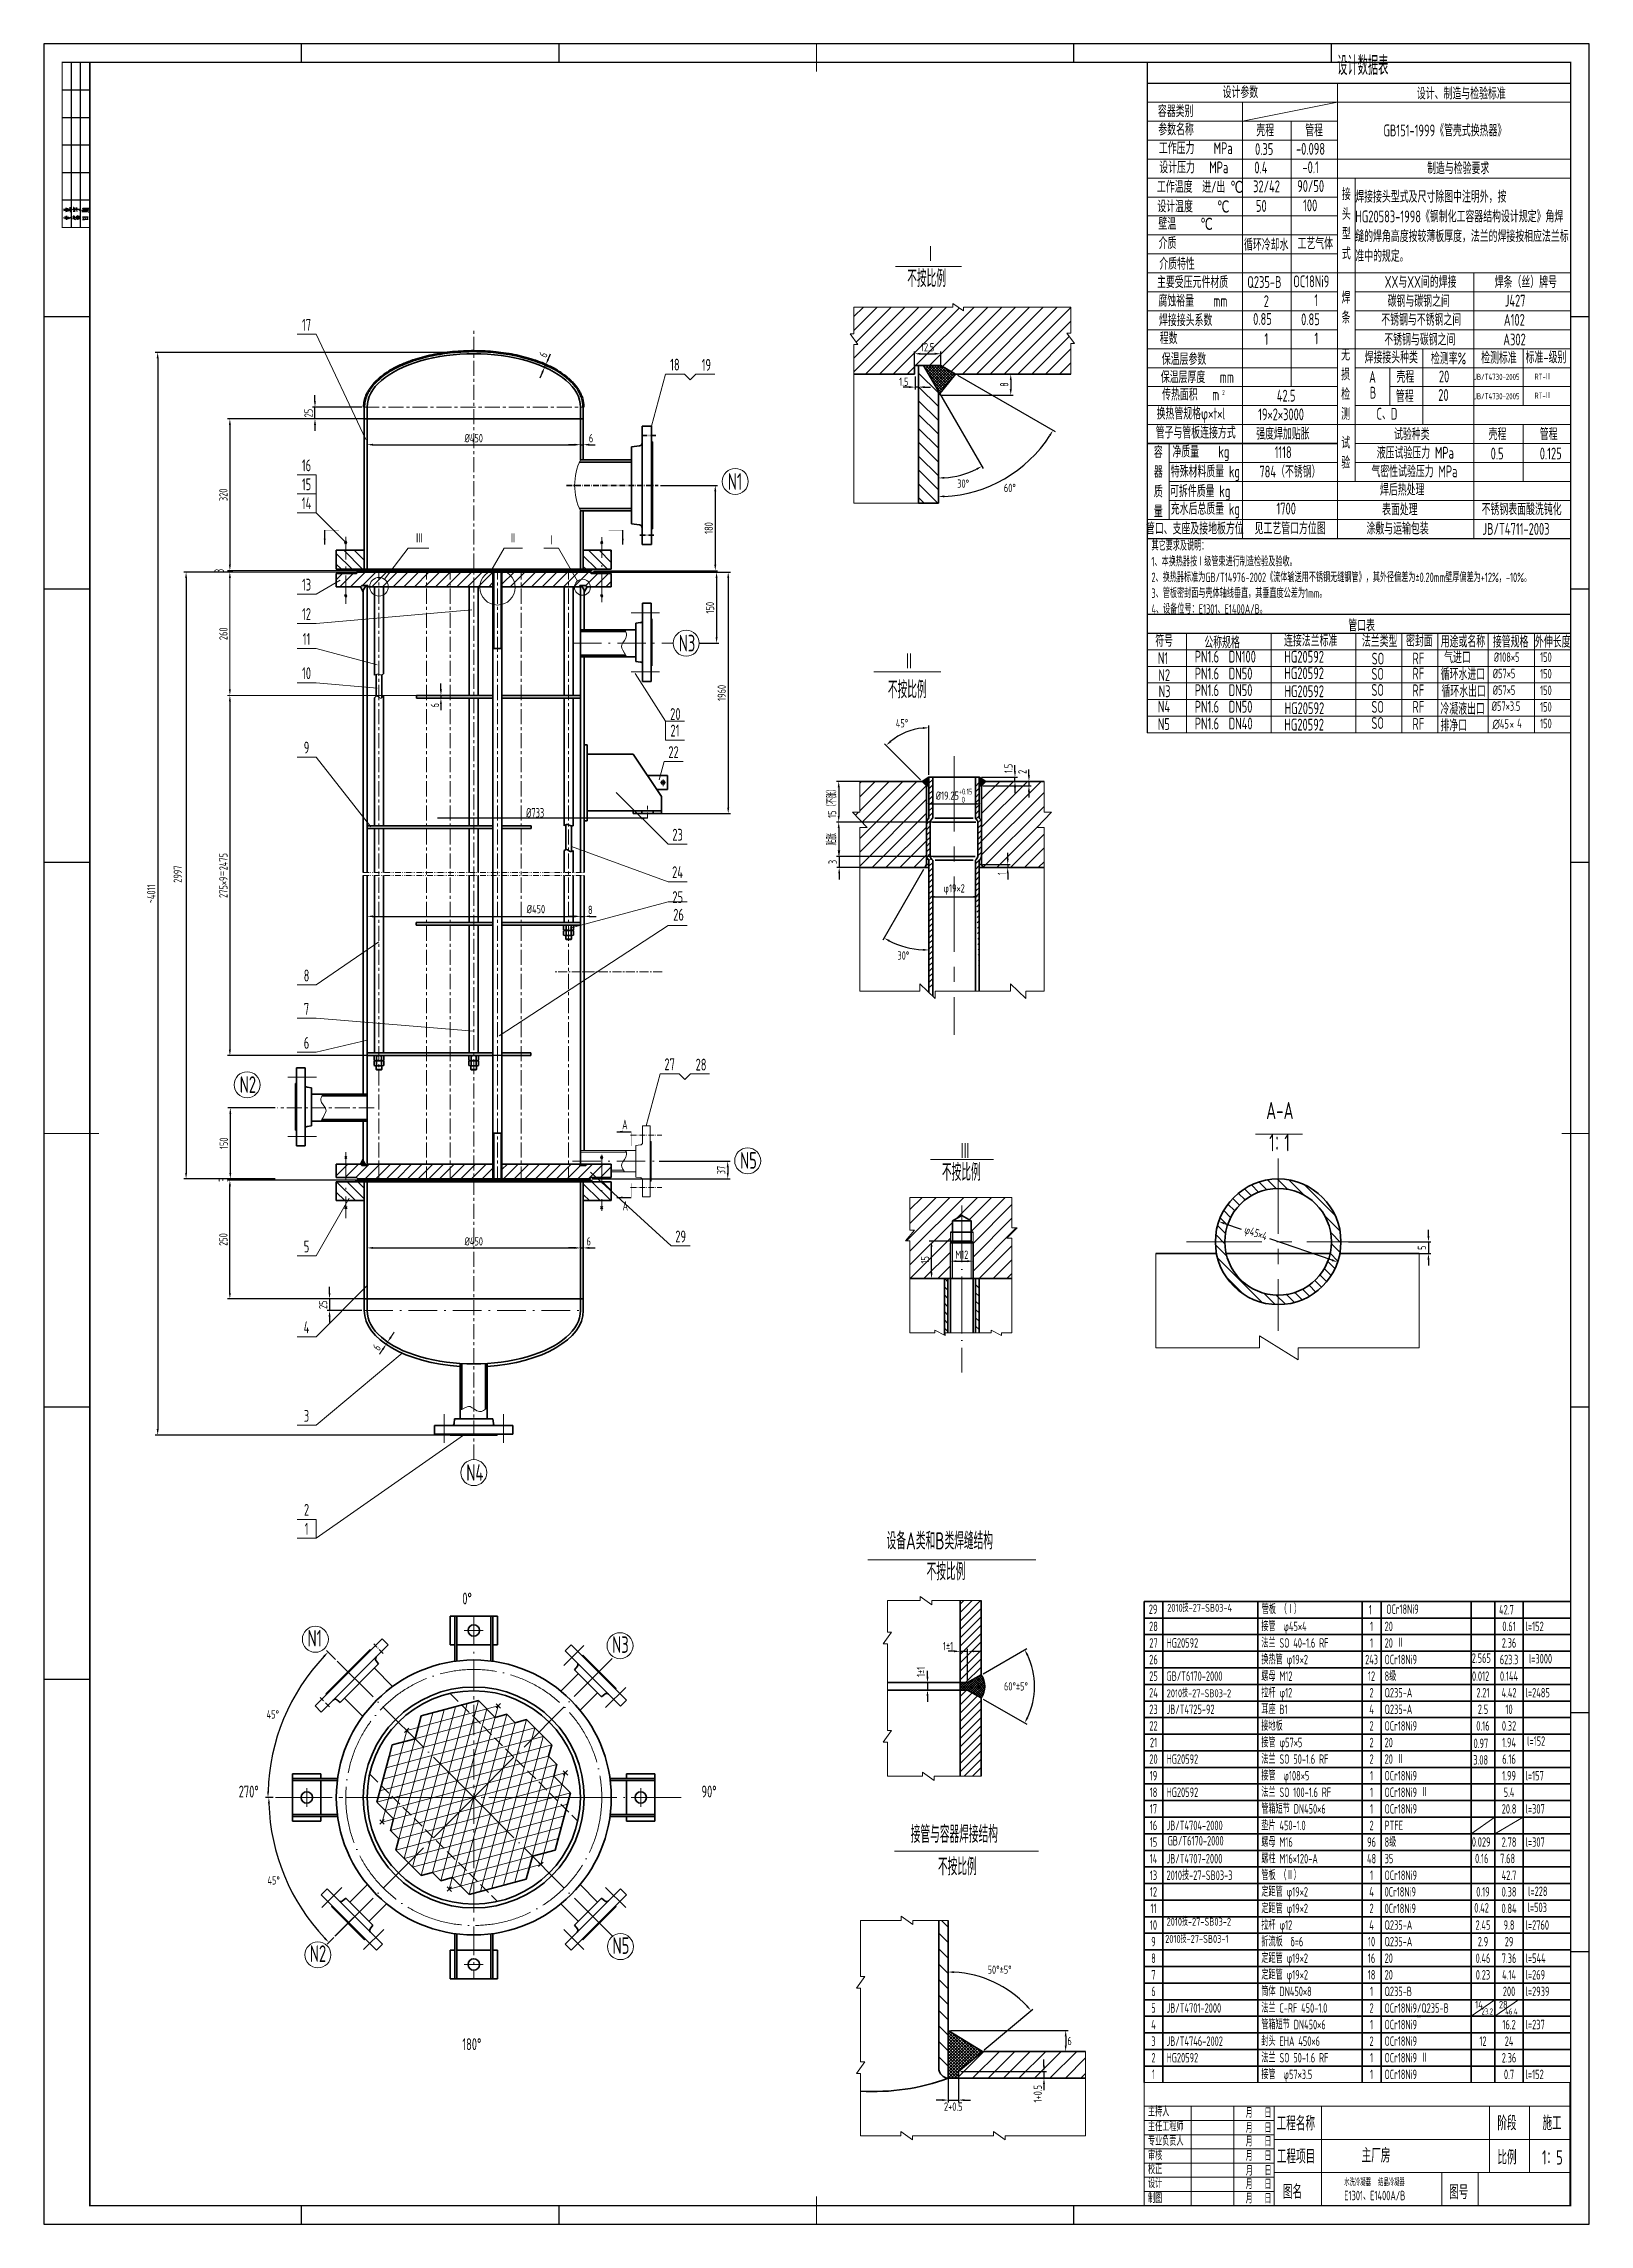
# Model space of a CAD drawing. Header units: millimetres. Extents: x -2894 to 367, y -1685 to 2915.
import ezdxf
from ezdxf.enums import TextEntityAlignment as Align

# ---------------------------------------------------------------- set-up
doc = ezdxf.new("R2010")
doc.units = ezdxf.units.MM
doc.header["$MEASUREMENT"] = 0
doc.header["$PDMODE"] = 3
doc.header["$PDSIZE"] = 5
for name, pattern in [('ACAD_ISO02W100', [11, 8, -3]), ('ACAD_ISO04W100', [30, 24, -3, 0, -3]), ('ACAD_ISO05W100', [33, 24, -3, 0, -3, 0, -3]), ('ACAD_ISO10W100', [18.7, 12, -3, 0.7, -3]), ('ACAD_ISO12W100', [22.4, 12, -3, 0.7, -3, 0.7, -3]), ('CENTER', [50.8, 31.75, -6.35, 6.35, -6.35]), ('CENTER2', [28.575, 19.05, -3.175, 3.175, -3.175]), ('XX', [4.5, 3, -1.5])]:
    doc.linetypes.add(name, pattern=pattern)
doc.layers.get('0').update_dxf_attribs({"color": 6, "linetype": 'XX'})
doc.layers.get('Defpoints').update_dxf_attribs({"linetype": 'CONTINUOUS'})
for name, color, linetype in [('1', 2, 'CONTINUOUS'), ('2', 1, 'CONTINUOUS'), ('4', 3, 'CONTINUOUS')]:
    doc.layers.add(name, color=color, linetype=linetype)
for name, color, linetype, lineweight in [('中心线', 1, 'ACAD_ISO04W100', 18), ('双点划线', 5, 'ACAD_ISO05W100', 18), ('标注', 7, 'CONTINUOUS', 18), ('粗实线', 4, 'CONTINUOUS', 70), ('细实线', 7, 'CONTINUOUS', 18), ('虚线', 2, 'ACAD_ISO02W100', 18)]:
    doc.layers.add(name, color=color, linetype=linetype, lineweight=lineweight)
doc.styles.add('HGCAD', font='gbenor.shx', dxfattribs={"width": 0.75, "bigfont": 'gbcbig.shx'})
doc.dimstyles.new('HGCAD', dxfattribs={"dimscale": 5, "dimtxt": 3.5, "dimasz": 2.5, "dimexe": 1, "dimexo": 1, "dimgap": 1, "dimtad": 1, "dimdec": 0, "dimdsep": 46, "dimtxsty": 'HGCAD', "dimcen": 0, "dimadec": 0, "dimazin": 0, "dimtfac": 1, "dimtdec": 0, "dimtix": 1, "dimtmove": 2, "dimatfit": 0, "dimfxl": 0, "dimtolj": 1, "dimarcsym": 0})
doc.dimstyles.new('HGCAD$0', dxfattribs={"dimscale": 5, "dimtxt": 3.5, "dimasz": 2.5, "dimexe": 1, "dimexo": 1, "dimgap": 1, "dimtad": 1, "dimdec": 0, "dimdsep": 46, "dimtxsty": 'HGCAD', "dimcen": 0, "dimadec": 0, "dimazin": 0, "dimtfac": 1, "dimtdec": 0, "dimtix": 1, "dimtmove": 2, "dimatfit": 0, "dimfxl": 0, "dimtolj": 1, "dimarcsym": 0})
doc.dimstyles.new('HGCAD$2', dxfattribs={"dimscale": 5, "dimtxt": 3.5, "dimasz": 2.5, "dimexe": 1, "dimexo": 1, "dimgap": 1, "dimtad": 2, "dimtih": 1, "dimdec": 0, "dimdsep": 46, "dimtxsty": 'HGCAD', "dimcen": 0, "dimadec": 0, "dimazin": 0, "dimtfac": 1, "dimtdec": 0, "dimtix": 1, "dimtmove": 2, "dimatfit": 0, "dimfxl": 0, "dimtolj": 1, "dimarcsym": 0})
doc.dimstyles.new('HGCAD$3', dxfattribs={"dimscale": 5, "dimtxt": 3.5, "dimasz": 2.5, "dimexe": 1, "dimexo": 1, "dimgap": 1, "dimtad": 1, "dimtoh": 1, "dimdec": 0, "dimdsep": 46, "dimtxsty": 'HGCAD', "dimcen": 0, "dimadec": 0, "dimazin": 0, "dimtfac": 1, "dimtdec": 0, "dimtix": 1, "dimtmove": 2, "dimatfit": 0, "dimfxl": 0, "dimtolj": 1, "dimarcsym": 0})
pattern_1 = [(135, (130.885, -1511.21), (-11.22532, -11.22532), [])]
pattern_2 = [(45, (130.8855, -1511.2105), (-4.490128, 4.490128), [])]
pattern_3 = [(45, (130.885, -1511.21), (-11.22532, 11.22532), [])]

msp = doc.modelspace()

# ---------------------------------------------------------------- texts
at = {"layer": '中心线', "color": 3, "linetype": 'ByBlock', "ltscale": 5, "style": 'HGCAD', "width": 0.75}
for s, p in [('17', (-2339.2, 2321.6)), ('18', (-1562.1, 2237.6)), ('19', (-1495.9, 2236.9)), ('16', (-2339.2, 2025.1)), ('15', (-2339.2, 1985.1)), ('14', (-2339.2, 1945.1)), ('13', (-2339.2, 1773.5)), ('12', (-2339.2, 1711.5)), ('11', (-2339.2, 1658.9)), ('10', (-2339.2, 1586.6)), ('20', (-1561.1, 1500.6)), ('21', (-1562.1, 1465.6)), ('9', (-2339.2, 1429.8)), ('22', (-1565, 1420.2)), ('23', (-1556.5, 1246)), ('24', (-1556.5, 1166.9)), ('25', (-1556.3, 1114.4)), ('26', (-1554.4, 1077.3)), ('8', (-2339.2, 949)), ('7', (-2339.2, 878.7)), ('6', (-2339.2, 807)), ('27', (-1573.2, 761.8)), ('28', (-1507, 761.1)), ('5', (-2339.2, 377.5)), ('29', (-1550, 398.5)), ('4', (-2339.2, 207)), ('3', (-2339.2, 20.2))]:
    msp.add_text(s, height=25, dxfattribs=at).set_placement(p, align=Align.MIDDLE)
at = {"layer": '中心线', "color": 0, "style": 'HGCAD', "width": 0.75}
for s, p in [('∅45', (162.5, 1469.6)), ('×', (198.9, 1469)), ('4', (214.6, 1471))]:
    msp.add_text(s, height=20, dxfattribs=at).set_placement(p)
at = {"layer": '中心线', "color": 7, "linetype": 'ByBlock', "ltscale": 5, "style": 'HGCAD', "width": 0.75}
for p in [(-1667.6, 634.7), (-1666.8, 463.2)]:
    msp.add_text('A', height=20, dxfattribs=at).set_placement(p, align=Align.MIDDLE)
at = {"layer": '中心线', "color": 3, "ltscale": 5, "style": 'HGCAD', "width": 0.75}
msp.add_text('2', height=25, dxfattribs=at).set_placement((-2339.2, -178.1), align=Align.MIDDLE)
at = {"layer": '中心线', "color": 0, "linetype": 'ByBlock', "ltscale": 5, "style": 'HGCAD', "width": 0.75}
msp.add_text('1', height=25, dxfattribs=at).set_placement((-2339.2, -218.1), align=Align.MIDDLE)
at = {"layer": '中心线', "color": 0, "linetype": 'ByBlock', "ltscale": 5, "style": 'HGCAD'}
for s, insert, char_height, width, attachment_point in [('{\\H0.7273x;设计数据表}', (-165.1, 2888.3), 55, 408.871, 1), ('Ⅰ', (-1033.3, 2489), 36.3, 94.749, 1), ('不按比例', (-1072.1, 2437.3), 36.3, 143.586, 1), ('检测标准', (138.6, 2264.5), 25, 101.48, 1), ('标准-级别', (232.4, 2265.4), 25, 101.48, 1), ('JB/T4730-2005', (123.4, 2218.2), 13, 101.48, 1), ('RT-Ⅲ', (251.1, 2218.6), 13, 101.48, 1), ('JB/T4730-2005', (123.4, 2177.4), 13, 101.48, 1), ('RT-Ⅲ', (251.1, 2178.6), 13, 101.48, 1), ('试验', (-156.5, 2085.3), 25, 22.311, 1), ('试验种类', (-45.2, 2103.2), 25, 176.564, 1), ('壳程', (154.2, 2103.5), 25, 90.362, 1), ('管程', (299.8, 2103.5), 25, 90.362, 3), ('气密性试验压力 MPa', (-92.9, 2024.9), 25, 250.347, 1), ('液压试验压力 MPa', (-81.6, 2064.2), 25, 250.347, 1), ('0.5', (158.6, 2062.5), 25, 63.085, 1), ('0.125', (308.4, 2062.5), 25, 63.085, 3), ('焊后热处理', (-74.8, 1986.3), 25, 161.695, 1), ('表面处理', (-70.5, 1944.4), 25, 114.777, 1), ('不锈钢表面酸洗钝化', (139.5, 1945), 25, 203.964, 1), ('涂敷与运输包装', (-103.3, 1904.3), 25, 193.51, 1), ('JB/T4711-2003', (141.3, 1903.5), 25, 203.964, 1), ('Ⅲ', (-2108.9, 1881.1), 20, 54.041, 1), ('Ⅱ', (-1911.4, 1881), 20, 28.023, 1), ('Ⅰ', (-1830.3, 1876.6), 20, 18.792, 1), ('{\\H1.333x;其它要求及说明：\\P1、本换热器按Ⅰ级管束进行制造检验及验收。\\P2、换热器标准为GB/T14976-2002《流体输送用不锈钢无缝钢管》，其外径偏差为±0.20mm壁厚偏差为+12%，-10%。\\P3、管板密封面与壳体轴线垂直，其垂直度公差为1mm。\\P4、设备位号：E1301、E1400A/B。}', (-556.9, 1865.5), 15, 893.048, 1), ('管口表', (-141.7, 1699.7), 25, 232.456, 1), ('符号', (-548.8, 1667.5), 25, 46.187, 1), ('公称规格', (-445.4, 1664.2), 25, 106.705, 1), ('连接法兰标准', (-277.2, 1668), 25, 132.261, 1), ('法兰类型', (-113, 1666.9), 25, 90.69, 1), ('密封面', (-19.9, 1667.6), 25, 75.38, 1), ('用途或名称', (53.3, 1666.1), 25, 94.102, 1), ('接管规格', (163.4, 1665.7), 25, 89.836, 1), ('外伸长度', (252.1, 1665.7), 25, 89.836, 1), ('Ⅱ', (-1078.5, 1629.8), 36.3, 66.258, 1), ('N1', (-543.4, 1631.1), 25, 36.064, 1), ('PN1.6  DN100', (-465.5, 1634.1), 25, 154.045, 1), ('HG20592', (-276.6, 1633.9), 25, 123.053, 1), ('SO', (-92.3, 1629.9), 25, 28.202, 1), ('RF', (-6.3, 1630.2), 25, 32.379, 1), ('气进口', (60.4, 1632.4), 25, 106.357, 1), ('%%C108×5', (165.4, 1630.6), 20, 103.423, 1), ('150', (263, 1630.6), 20, 103.423, 1), ('不按比例', (-1112.9, 1570.1), 36.3, 194.281, 1), ('N2', (-542.2, 1595.2), 25, 36.064, 1), ('PN1.6  DN50', (-465.5, 1598.5), 25, 154.045, 1), ('HG20592', (-276.6, 1599.1), 25, 123.053, 1), ('SO', (-92.9, 1597.8), 25, 28.202, 1), ('RF', (-6.3, 1598.3), 25, 32.379, 1), ('循环水进口', (53.3, 1597), 25, 101.445, 1), ('%%C57×5', (163.2, 1596), 20, 103.423, 1), ('150', (263, 1595.6), 20, 103.423, 1), ('N4', (-543.4, 1528.8), 25, 36.064, 1), ('N3', (-541.7, 1561), 25, 36.064, 1), ('PN1.6  DN50', (-465.5, 1563.5), 25, 154.045, 1), ('PN1.6  DN50', (-465.5, 1528.5), 25, 154.045, 1), ('HG20592', (-276.4, 1561.1), 25, 123.053, 1), ('HG20592', (-276, 1525.3), 25, 123.053, 1), ('SO', (-92.9, 1563.8), 25, 28.202, 1), ('SO', (-92.9, 1528.1), 25, 28.202, 1), ('RF', (-6.3, 1563), 25, 32.379, 1), ('RF', (-6.3, 1528.2), 25, 32.379, 1), ('冷凝液出口', (52.7, 1524.1), 25, 102.002, 1), ('循环水出口', (54.8, 1561.1), 25, 90.768, 1), ('%%C57×3.5', (161, 1527.2), 20, 103.423, 1), ('%%C57×5', (163.2, 1561), 20, 103.423, 1), ('150', (263, 1560.6), 20, 103.423, 1), ('150', (263, 1525.6), 20, 103.423, 1), ('N5', (-543.4, 1491.9), 25, 36.064, 1), ('PN1.6  DN40', (-465.5, 1493), 25, 154.045, 1), ('HG20592', (-276.6, 1490.7), 25, 123.053, 1), ('SO', (-92.9, 1494.1), 25, 28.202, 1), ('RF', (-6.3, 1492.3), 25, 32.379, 1), ('排净口', (52.7, 1489.1), 25, 102.002, 1), ('150', (263, 1490.6), 20, 103.423, 1), ('A-A', (-314.8, 682.5), 36.3, 63.758, 1), ('1：1', (-308.6, 614.5), 36.3, 55.768, 1), ('不按比例', (-998.8, 552.2), 36.3, 127.895, 1), ('Ⅲ', (-960.2, 597), 36.3, 72.099, 1), ('设备A类和B类焊缝结构', (-1115.6, -225.4), 36.3, 335.802, 1), ('不按比例', (-1031.2, -290.3), 36.3, 126.991, 1), ('接管与容器焊接结构', (-1064.6, -844.2), 36.3, 264.37, 1), ('不按比例', (-1007.2, -912.7), 36.3, 122.154, 1)]:
    msp.add_mtext(s, dxfattribs=dict(at, insert=insert, char_height=char_height, width=width, attachment_point=attachment_point))
at = {"layer": '中心线', "ltscale": 5, "style": 'HGCAD'}
for s, insert, char_height, width, attachment_point in [('{\\C0;设计参数}', (-406.8, 2824.7), 25, 100.716, 1), ('{\\C0;设计、制造与检验标准}', (3, 2822), 25, 295.818, 1), ('{\\C0;容器类别}', (-543.4, 2784.9), 25, 86.764, 1), ('{\\C0;参数名称}', (-542.5, 2746), 25, 86.641, 1), ('{\\C0;壳程}', (-335.7, 2744.3), 25, 78.357, 1), ('{\\C0;管程}', (-232.6, 2744.3), 25, 47.014, 1), ('{\\C0;GB151-1999《管壳式换热器》}', (-67.4, 2744), 25, 491.598, 1), ('{\\C0;工作压力    MPa}', (-541.3, 2706.6), 25, 172.209, 1), ('{\\C0;设计压力   MPa}', (-540.4, 2666.1), 25, 169.197, 1), ('{\\C0;0.35}', (-338.4, 2704.8), 25, 65.847, 1), ('{\\C0;-0.098}', (-252, 2705.3), 25, 58.988, 1), ('{\\C0;工作温度  进/出 ℃}', (-545.3, 2625.1), 25, 172.107, 1), ('{\\C0;32/42}', (-342.4, 2626.1), 25, 70.881, 1), ('{\\C0;0.4}', (-339.9, 2665.9), 25, 65.618, 1), ('{\\C0;90/50}', (-249.5, 2626.8), 25, 80.45, 1), ('{\\C0;-0.1}', (-238.4, 2666.3), 25, 65.618, 1), ('{\\C0;制造与检验要求}', (24.6, 2664.3), 25, 392.278, 1), ('{\\C0;设计温度     ℃}', (-544.5, 2583.7), 25, 179.603, 1), ('{\\C0;50}', (-336.4, 2584.8), 25, 49.005, 1), ('{\\C0;100}', (-237, 2586), 25, 67.082, 1), ('{\\C0;接头型式}', (-155.1, 2609.6), 25, 20.754, 1), ('{\\C0;焊接接头型式及尺寸除图中注明外，按HG20583-1998《钢制化工容器结构设计规定》角焊缝的焊角高度按较薄板厚度，法兰的焊接按相应法兰标准中的规定。}', (-126.9, 2604.3), 25, 454.311, 1), ('{\\C0;壁温     ℃}', (-542.2, 2547.1), 25, 163.613, 1), ('{\\C0;介质}', (-541.7, 2506.3), 25, 138.581, 1), ('{\\C0;循环冷却水}', (-361.7, 2503.1), 25, 95.891, 1), ('{\\C0;工艺气体}', (-248.8, 2505.5), 25, 78.838, 1), ('{\\C0;介质特性}', (-540.4, 2462.8), 25, 146.63, 1), ('{\\C0;主要受压元件材质}', (-545.1, 2424.1), 25, 174.624, 1), ('{\\C0;Q235-B}', (-354.8, 2424.3), 25, 85.604, 1), ('{\\C0;OC18Ni9}', (-257.6, 2425.7), 25, 90.728, 1), ('{\\C0;焊条}', (-155.9, 2391.3), 25, 16.966, 1), ('{\\C0;XX与XX间的焊接}', (-64.9, 2424.5), 25, 282.979, 1), ('{\\C0;焊条（丝）牌号}', (167.2, 2424.3), 25, 203.964, 1), ('{\\C0;腐蚀裕量    mm    }', (-542.2, 2384.7), 25, 173.84, 1), ('{\\C0;焊接接头系数}', (-540.9, 2343.8), 25, 175.941, 1), ('{\\C0;0.85}', (-342.4, 2346.3), 25, 59.866, 1), ('{\\C0;2}', (-320.1, 2383.8), 25, 34.477, 1), ('{\\C0;1}', (-213.2, 2386.2), 25, 32.739, 1), ('{\\C0;不锈钢与不锈钢之间}', (-72.2, 2344.9), 25, 177.494, 1), ('{\\C0;碳钢与碳钢之间}', (-58.6, 2384.3), 25, 181.015, 1), ('{\\C0;J427}', (188.4, 2385), 25, 121.346, 1), ('{\\C0;程数}', (-539.3, 2305.7), 25, 66.194, 1), ('{\\C0;1}', (-318.5, 2304.1), 25, 65.779, 1), ('{\\C0;0.85}', (-241.2, 2345.7), 25, 60.726, 1), ('{\\C0;1}', (-213, 2305.3), 25, 34.494, 1), ('{\\C0;不锈钢与碳钢之间}', (-65.8, 2303), 25, 179.743, 1), ('{\\C0;A302}', (185.2, 2303.1), 25, 74.794, 1), ('{\\C0;A102}', (186.4, 2344.4), 25, 71.57, 1), ('{\\C0;保温层参数}', (-535.1, 2261.9), 25, 117.677, 1), ('{\\C0;无损检测}', (-156.7, 2271.1), 25, 17.04, 1), ('{\\C0;焊接接头种类}', (-107.3, 2265.2), 25, 142.584, 1), ('{\\C0;检测率%}', (32.7, 2263), 25, 101.465, 1), ('{\\C0;保温层厚度   mm}', (-537.1, 2223.8), 25, 191.649, 1), ('{\\C0;A}', (-97.8, 2224), 25, 51.801, 1), ('{\\C0;壳程}', (-40.1, 2224.4), 25, 69.995, 1), ('{\\C0;20}', (49.5, 2225.1), 25, 31.557, 1), ('{\\C0;传热面积   m}', (-534.4, 2186.9), 25, 169.521, 1), ('{\\C0;2}', (-407.7, 2183.8), 10, 9.607, 1), ('{\\C0;42.5}', (-292.4, 2184.6), 25, 105.589, 1), ('{\\C0;B}', (-96.3, 2190.9), 25, 28.089, 1), ('{\\C0;管程}', (-41.2, 2183.4), 25, 69.995, 1), ('{\\C0;20}', (48.1, 2186), 25, 38.086, 1), ('{\\C0;换热管规格φ×t×l}', (-546, 2146.8), 25, 175.131, 1), ('{\\C0;19×2×3000}', (-331.8, 2145.2), 25, 166.704, 1), ('{\\C0;C、D}', (-82.1, 2146.4), 25, 108.098, 1), ('{\\C0;管子与管板连接方式}', (-548, 2106.7), 25, 177.119, 1), ('{\\C0;强度焊加贴胀}', (-335.9, 2104.4), 25, 173.765, 1), ('{\\C0;容器质量}', (-551.8, 2065.6), 25, 21.358, 1), ('{\\C0;特殊材料质量 kg}', (-516.1, 2024.7), 25, 154.872, 1), ('{\\C0;净质量    kg}', (-512.7, 2066.5), 25, 144.273, 1), ('{\\C0;784（不锈钢）}', (-329.3, 2024.4), 25, 200.725, 1), ('{\\C0;1118}', (-297.1, 2065.4), 25, 168.901, 1), ('{\\H1.4x;\\C0;N1}', (-1450.6, 1973.5), 25, 69.726, 7), ('{\\C0;可拆件质量 kg}', (-517.6, 1983.3), 25, 154.872, 1), ('{\\C0;充水后总质量 kg}', (-516.2, 1946), 25, 154.872, 1), ('{\\C0;1700}', (-293.2, 1946.4), 25, 122.692, 1), ('{\\C0;管口、支座及接地板方位}', (-568.6, 1904.4), 25, 212.803, 1), ('{\\C0;见工艺管口方位图}', (-339.4, 1904.7), 25, 200.725, 1), ('{\\H1.4x;\\C0;N3}', (-1554.1, 1667.6), 25, 69.726, 1), ('{\\H1.4x;\\C0;N2}', (-2480.2, 736.4), 25, 69.726, 1), ('{\\H1.4x;\\C0;N5}', (-1424.7, 576.5), 25, 69.726, 1), ('{\\H1.4x;\\C0;N4}', (-2002.2, -81.8), 25, 69.726, 1), ('{\\C0;0°}', (-2010.6, -352.6), 25, 60.155, 1), ('{\\H1.4x;\\C0;N1}', (-2337.1, -431.4), 25, 69.726, 1), ('{\\H1.4x;\\C0;N3}', (-1694.5, -444.9), 25, 69.726, 1), ('{\\C0;270°}', (-2482.3, -759.8), 25, 60.155, 1), ('{\\C0;90°}', (-1506.1, -759.8), 25, 60.155, 1), ('{\\H1.4x;\\C0;N2}', (-2332.2, -1096.7), 25, 69.726, 1), ('{\\H1.4x;\\C0;N5}', (-1693.7, -1079.7), 25, 69.726, 1), ('{\\C0;180°}', (-2010.6, -1292.7), 25, 60.155, 1)]:
    msp.add_mtext(s, dxfattribs=dict(at, insert=insert, char_height=char_height, width=width, attachment_point=attachment_point))
at = {"layer": '中心线', "color": 0, "linetype": 'ByBlock', "lineweight": 35, "ltscale": 5, "insert": (-2524.5, 513.5), "char_height": 20, "width": 22.545, "attachment_point": 1, "rotation": 90, "style": 'HGCAD'}
msp.add_mtext('3', dxfattribs=at)
at = {"layer": '中心线', "color": 0, "linetype": 'ByBlock', "insert": (-2190.9, 164.6), "char_height": 17.5, "attachment_point": 5, "rotation": 56.7391, "style": 'HGCAD'}
msp.add_mtext('\\A1;6', dxfattribs=at)
at = {"layer": '双点划线', "color": 0, "linetype": 'ByBlock', "lineweight": 35, "char_height": 20, "attachment_point": 1, "style": 'HGCAD'}
for s, insert, width in [('29', (-562.5, -377.7), 23.699), ('{\\H0.8333x;\\C7;2010技-27-SB03-4}', (-523.6, -376.4), 200), ('管板 （Ⅰ）', (-324.4, -377.7), 158.796), ('1', (-98.3, -378.9), 10.371), ('OCr18Ni9', (-61.5, -377.6), 109.437), ('42.7', (176.4, -378.7), 44.109)]:
    msp.add_mtext(s, dxfattribs=dict(at, insert=insert, width=width))
at = {"layer": '双点划线', "color": 0, "linetype": 'ByBlock', "attachment_point": 1, "style": 'HGCAD'}
for s, insert, char_height, width in [('2.565', (118.7, -480.8), 20, 45.21), ('0.012', (119.2, -518.8), 20, 45.21), ('0.97', (122.6, -660.6), 20, 45.21), ('3.08', (122, -695.5), 20, 45.21), ('0.029', (118.9, -868.6), 20, 45.21), ('0.16', (125.7, -903.5), 20, 45.21), ('7.68', (178.5, -903.5), 20, 45.21), ('0.42', (124, -1007.6), 20, 45.21), ('l=503', (236.6, -1006.6), 20, 74.263), ('l=228', (237.6, -972.7), 20, 74.263), ('2.36', (2.6, -1243.5), 5, 9.541)]:
    msp.add_mtext(s, dxfattribs=dict(at, insert=insert, char_height=char_height, width=width))
at = {"layer": '双点划线', "char_height": 20, "attachment_point": 1, "style": 'HGCAD'}
for s, insert, width in [('{\\C0;l=3000}', (239.3, -482.1), 77.879), ('{\\H0.8333x;\\C7;2010技-27-SB03-2}', (-524.7, -556.7), 195.317), ('{\\C0;l=152}', (235.6, -655.7), 77.879), ('{\\C0;GB/T6170-2000}', (-522.7, -866.1), 195.317), ('{\\H0.8333x;\\C7;2010技-27-SB03-2}', (-525, -1038.5), 195.317), ('{\\H0.8333x;\\C7;2010技-27-SB03-1}', (-527.9, -1074.8), 195.317)]:
    msp.add_mtext(s, dxfattribs=dict(at, insert=insert, width=width))
at = {"layer": '标注', "color": 0, "linetype": 'ByBlock', "ltscale": 5, "insert": (-2533.4, 1797.8), "char_height": 20, "width": 30.432, "attachment_point": 1, "rotation": 90, "style": 'HGCAD'}
msp.add_mtext('3', dxfattribs=at)
at = {"layer": '标注', "color": 0, "linetype": 'ByBlock', "ltscale": 5, "insert": (-2514.6, 1669.9), "char_height": 17.5, "attachment_point": 5, "rotation": 90, "style": 'HGCAD'}
msp.add_mtext('260', dxfattribs=at)
at = {"layer": '标注', "color": 0, "linetype": 'ByBlock', "ltscale": 5, "insert": (-1875.9, 1302.3), "char_height": 20, "width": 66.661, "attachment_point": 1, "style": 'HGCAD'}
msp.add_mtext('%%C733', dxfattribs=at)
at = {"layer": '标注', "attachment_point": 1, "style": 'HGCAD'}
for s, insert, char_height, width in [('14', (126.1, -1213.8), 16, 31.015), ('23.2', (139.4, -1229.8), 12.8, 24.812), ('28', (176.1, -1213.8), 16, 31.015), ('46.4', (189.4, -1229.8), 12.8, 24.812)]:
    msp.add_mtext(s, dxfattribs=dict(at, insert=insert, char_height=char_height, width=width))
at = {"layer": '细实线', "color": 0, "ltscale": 5, "attachment_point": 1, "style": 'HGCAD'}
for s, insert, char_height, width in [('{\\H0.6667x;\\C7;主持人}', (-564.1, -1437.5), 29.945, 56.639), ('{\\H0.6667x;\\C7;主任工程师}', (-564.1, -1469.1), 29.945, 85.032), ('{\\C7;  月   日}', (-374.4, -1440.3), 19.963, 69.257), ('{\\C7;  月   日}', (-374.4, -1472.1), 19.963, 69.257), ('{\\C7;工程名称}', (-292.8, -1457.3), 30, 94.261), ('{\\C7;阶段}', (172.8, -1456.6), 30, 52.044), ('{\\C7;施工}', (267.8, -1456.6), 30, 52.044), ('{\\H0.6667x;\\C7;专业负责人}', (-564.1, -1499.2), 29.945, 92.469), ('{\\C7;  月   日}', (-374.4, -1500.7), 19.963, 69.257), ('{\\H0.6667x;\\C7;校正}', (-564.1, -1559), 29.945, 92.469), ('{\\H0.6667x;\\C7;审核}', (-564.1, -1530.1), 29.945, 92.469), ('{\\C7;  月   日}', (-374.4, -1531.1), 19.963, 69.257), ('{\\C7;  月   日}', (-374, -1562.3), 19.963, 69.257), ('{\\C7;工程项目}', (-292.4, -1527), 30, 81.418), ('{\\C7;主厂房}', (-113.6, -1524.8), 30, 122.598), ('{\\C7;比例}', (172.8, -1529), 30, 52.044), ('{\\C7;1：5}', (266.9, -1529), 30, 52.044), ('{\\H0.6667x;\\C7;设计}', (-564.1, -1588.6), 29.945, 92.469), ('{\\C7;  月   日}', (-374.4, -1590.8), 19.963, 69.257), ('{\\C7;图名}', (-279.7, -1601.4), 30, 69.028), ('{\\C7;水洗冷凝器  结晶冷凝器 \\H1.333x;\\C0;E1301、E1400A/B}', (-150.3, -1589.4), 15, 186.647), ('{\\C7;图号}', (71, -1602.1), 30, 52.044), ('{\\H0.6667x;\\C7;制图}', (-564.1, -1620.3), 29.945, 92.469), ('{\\C7;  月   日}', (-374.4, -1620.9), 19.963, 69.257)]:
    msp.add_mtext(s, dxfattribs=dict(at, insert=insert, char_height=char_height, width=width))

# ---------------------------------------------------------------- blocks, each defined once
blk = doc.blocks.new('会签栏')
at = {"color": 2}
for p, q in [((-14.3, -80.1), (-14, -80.1)), ((-14.1, -80.7), (-13.8, -80.6)), ((-14, -80.1), (-10.6, -80.1)), ((-13.8, -80.6), (-10.6, -80.6)), ((-13.2, -79.4), (-12.8, -79.4)), ((-13.1, -81.3), (-12, -81)), ((-12.8, -79.4), (-12.2, -79.7)), ((-12.2, -79.7), (-11.5, -80.1)), ((-12, -81), (-11.6, -81)), ((-11.6, -81), (-11.6, -81)), ((-11.5, -80.1), (-11.5, -80.1)), ((-10.7, -79), (-10.7, -79.2)), ((-10.5, -81.7), (-10.7, -79)), ((-10.7, -79.2), (-10.6, -79.4)), ((-10.6, -79.4), (-10.6, -79.4)), ((-10.6, -80.1), (-10.6, -80.1)), ((-10.6, -80.6), (-10.6, -80.6)), ((-9.5, -80.4), (-9.3, -80.2)), ((-9.3, -80.2), (-9.2, -80.1)), ((-9.2, -80.1), (-9, -80.1)), ((-9, -80.1), (-8.9, -80.1)), ((-9, -81.1), (-8.6, -81.1)), ((-8.9, -79.1), (-8.2, -79.4)), ((-8.8, -79.1), (-8.9, -79.1)), ((-8.9, -80.1), (-8.9, -80.1)), ((-8.6, -81.1), (-8.8, -79.1)), ((-8.6, -81.1), (-8.4, -81.1)), ((-8.4, -81.1), (-8.2, -81.1)), ((-8.2, -79.4), (-8.2, -79.4)), ((-8.1, -79.6), (-8.2, -79.7)), ((-8.2, -79.7), (-7.4, -80.2)), ((-8.2, -81.1), (-8, -81.2)), ((-7.9, -80.8), (-8.1, -79.6)), ((-8, -81.2), (-8, -81.2)), ((-7.6, -80.2), (-7.4, -80.2)), ((-7.4, -80.2), (-7.2, -80.1)), ((-7.4, -80.2), (-7.4, -80.2)), ((-7.2, -79.1), (-7.2, -79.2)), ((-6.9, -81.3), (-7.2, -79.1)), ((-7.2, -79.2), (-7.1, -79.6)), ((-7.2, -80.1), (-6.9, -80.1)), ((-7.1, -79.6), (-7.1, -79.6)), ((-6.9, -80.1), (-6.6, -80.1)), ((-6.6, -80.1), (-6.2, -80.1)), ((-6.2, -80.1), (-6, -80.1)), ((-6, -80.1), (-5.8, -80.2)), ((-6, -80.6), (-5.5, -80.2)), ((-5.4, -80.2), (-6, -80.6)), ((-5.8, -80.2), (-5.6, -80.2)), ((-5.6, -80.2), (-5.5, -80.2)), ((-5.5, -80.2), (-5.5, -80.2)), ((-5.5, -80.2), (-5.4, -80.2)), ((-4.5, -80.7), (-4.3, -80.6)), ((-4.3, -80.6), (-1.7, -80.7)), ((-4.3, -81.3), (-4.1, -81.3)), ((-4.1, -81.3), (-1.6, -81.3)), ((-4, -80.1), (-3.7, -80.1)), ((-3.9, -79.4), (-2.9, -79.4)), ((-3.8, -79.4), (-3.9, -79.4)), ((-3.6, -80.1), (-3.8, -79.4)), ((-3.7, -80.1), (-2.9, -80.1)), ((-3.6, -80.3), (-3.6, -80.3)), ((-3.4, -81.7), (-3.6, -80.3)), ((-2.9, -79.4), (-2.8, -79.4)), ((-2.9, -79.6), (-2.9, -79.6)), ((-2.8, -80), (-2.9, -79.6)), ((-2.9, -80.1), (-2.1, -80.1)), ((-2.9, -80.8), (-2.9, -80.8)), ((-2.8, -81.2), (-2.9, -80.8)), ((-2.8, -79.4), (-1.3, -79.4)), ((-2.4, -80.8), (-2.4, -80.8)), ((-2.3, -81.2), (-2.4, -80.8)), ((-2.1, -80.1), (-1.6, -80.1)), ((-2, -79.7), (-2, -79.7)), ((-1.9, -80), (-2, -79.7)), ((-1.9, -80.1), (-1.9, -80)), ((-1.8, -80.3), (-1.8, -80.4)), ((-1.5, -81.7), (-1.8, -80.3)), ((-1.8, -80.4), (-1.7, -80.5)), ((-1.7, -80.5), (-1.7, -80.5)), ((-1.7, -80.7), (-1.7, -80.7)), ((-1.6, -80.1), (-1.1, -80.2)), ((-1.6, -81.3), (-1.6, -81.3)), ((-1.4, -80.8), (-1, -80.6)), ((-1.3, -79.4), (-0.8, -79.4)), ((-1.3, -81.2), (-1.2, -81.2)), ((-0.9, -80.6), (-1.2, -80.7)), ((-1.2, -80.7), (-1.2, -80.7)), ((-1.2, -81.2), (-0.8, -81.4)), ((-1.1, -80.2), (-0.8, -80.4)), ((-1, -80.6), (-0.9, -80.6)), ((-0.8, -79.4), (-0.4, -79.4)), ((-0.8, -79.8), (-0.5, -79.5)), ((-0.3, -79.5), (-0.8, -79.8)), ((-0.8, -80.4), (-0.3, -80.6)), ((-0.8, -81.4), (-0.6, -81.6)), ((-0.6, -81.6), (-0.4, -81.7)), ((-0.5, -79.5), (-0.5, -79.5)), ((-0.4, -79.4), (-0.3, -79.5)), ((-0.4, -81.7), (-0.4, -81.7)), ((-0.3, -80.6), (-0.3, -80.6)), ((-14.3, -84.9), (-14.1, -84.8)), ((-14.1, -84.8), (-12.9, -85)), ((-13.5, -84.1), (-13.5, -84.2)), ((-13.3, -85.5), (-13.5, -84.1)), ((-13.5, -84.2), (-13.4, -84.3)), ((-13.4, -84.3), (-13.4, -84.3)), ((-12.9, -85), (-11.8, -85.2)), ((-12.8, -83.6), (-12.8, -83.7)), ((-12.6, -85.9), (-12.8, -83.6)), ((-12.8, -83.7), (-12.8, -83.9)), ((-12.8, -83.9), (-12.8, -83.9)), ((-12.2, -84.2), (-10.8, -84.7)), ((-12.1, -84.2), (-12.2, -84.2)), ((-11.8, -85.3), (-12.1, -84.2)), ((-11.8, -85.2), (-11.8, -85.3)), ((-11.3, -85.2), (-11, -85)), ((-11, -85), (-10.8, -84.8)), ((-10.8, -84.8), (-10.7, -84.6)), ((-10.8, -84.7), (-10.8, -84.7)), ((-10.7, -84.6), (-10.5, -84.5)), ((-10.5, -84.5), (-10.4, -84.4)), ((-10.4, -84.4), (-10.4, -84.4)), ((-9.4, -84.2), (-9.2, -84.2)), ((-9.4, -85.1), (-9.1, -85.1)), ((-9.2, -84.2), (-8.3, -84.5)), ((-9.1, -85.1), (-8.6, -85.3)), ((-8.8, -83.5), (-8.8, -83.5)), ((-8.6, -84.3), (-8.8, -83.5)), ((-8.8, -84.6), (-8.8, -84.6)), ((-8.7, -85.2), (-8.8, -84.6)), ((-8.7, -85.1), (-8.2, -84.9)), ((-8.6, -84.1), (-8.1, -83.9)), ((-8.6, -85.3), (-8.3, -85.4)), ((-8.3, -84.5), (-8.3, -84.5)), ((-8.3, -84.6), (-8.1, -84.6)), ((-8.3, -85.4), (-7.9, -85.6)), ((-8.2, -84.9), (-8.2, -84.9)), ((-8.1, -84.7), (-6.8, -83.7)), ((-8.1, -83.9), (-8.1, -83.9)), ((-8.1, -84.6), (-7.5, -85)), ((-7.9, -85.6), (-7.9, -85.6)), ((-7.5, -85), (-7.2, -85.2)), ((-7.5, -85), (-7.5, -85)), ((-7.2, -84.3), (-7.1, -85.1)), ((-7.2, -85.2), (-6.8, -85.5)), ((-6.8, -83.7), (-7.1, -83.9)), ((-7.1, -83.9), (-7.1, -83.9)), ((-7.1, -85.1), (-7.1, -85.1)), ((-6.9, -84.1), (-6.6, -84.1)), ((-6.9, -84.7), (-6.4, -84.6)), ((-6.8, -83.4), (-6.8, -83.7)), ((-6.8, -83.7), (-6.8, -83.4)), ((-6.8, -85.5), (-6.6, -85.7)), ((-6.6, -84.1), (-5.7, -84.4)), ((-6.6, -85.2), (-6.2, -85)), ((-6.6, -85.7), (-6.5, -85.9)), ((-6.5, -84.7), (-6.5, -84.7)), ((-6.1, -84.7), (-6.5, -84.7)), ((-6.5, -85.9), (-6.5, -85.9)), ((-6.4, -84.6), (-6.1, -84.7)), ((-6, -85), (-6.3, -85.1)), ((-6.3, -85.1), (-6.3, -85.1)), ((-6.2, -85), (-6, -85)), ((-5.8, -83.7), (-5.8, -83.8)), ((-5.6, -85.5), (-5.8, -83.7)), ((-5.8, -83.8), (-5.7, -84.1)), ((-5.7, -84.1), (-5.8, -84.1)), ((-5.7, -84.4), (-5.7, -84.4)), ((-4, -84.4), (-3.9, -84.3)), ((-3.3, -84.4), (-4, -84.4)), ((-4, -85.6), (-3.7, -85.6)), ((-3.9, -84.3), (-3.6, -85.6)), ((-3.7, -85.6), (-2.9, -85.6)), ((-3.6, -85.6), (-3.6, -85.6)), ((-2.5, -84.4), (-3.3, -84.4)), ((-2.9, -85.6), (-2.2, -85.5)), ((-2.6, -84.6), (-2.7, -84.7)), ((-2.7, -84.7), (-2.5, -84.9)), ((-2.4, -85.5), (-2.6, -84.6)), ((-1.7, -84.4), (-2.5, -84.4)), ((-2.5, -84.9), (-2.5, -84.9)), ((-2.2, -85.5), (-2.1, -85.5)), ((-2.1, -85.5), (-1.5, -85.5)), ((-1.4, -84.4), (-1.7, -84.4)), ((-1.5, -85.5), (-0.9, -85.5)), ((-1, -84.4), (-1.4, -84.4)), ((-1.3, -84.6), (-1, -84.4)), ((-1.1, -85.5), (-1.3, -84.6)), ((-0.9, -85.5), (-1.1, -85.5))]:
    blk.add_line(p, q, dxfattribs=at)
at = {"layer": '1'}
for p, q in [((-10, -90), (-10, 0)), ((-5, -90), (-5, 0)), ((0, -90), (0, 0)), ((-15, -15), (0, -15)), ((-15, -30), (0, -30)), ((-15, -45), (0, -45)), ((-15, -60), (0, -60)), ((-15, -75), (0, -75))]:
    blk.add_line(p, q, dxfattribs=at)
at = {"layer": '2'}
blk.add_lwpolyline([(0, 0, 0.6, 0.6, 0), (-15, 0, 0.53, 0.53, 0), (-15, -90, 0.53, 0.53, 0), (0, -90, 0, 0, 0)], format="xyseb", dxfattribs=at)
blk = doc.blocks.new('HGCAD#HGTFMXB~HGCAD明细表')
at = {"color": 4}
for p, q in [((-180, 0), (-180, 7)), ((-172, 0), (-172, 7)), ((-132, 0), (-132, 7)), ((-88, 0), (-88, 7)), ((-80, 0), (-80, 7)), ((-42, 0), (-42, 7)), ((-32, 0), (-32, 7)), ((-20, 0), (-20, 7))]:
    blk.add_line(p, q, dxfattribs=at)
at = {"color": 7, "linetype": 'Continuous', "lineweight": 35}
blk.add_line((-180, 7), (0, 7), dxfattribs=at)
at = {"color": 7, "linetype": 'Continuous', "lineweight": 35, "style": 'HGCAD', "width": 0.75, "flags": 8}
for tag, p in [('NO', (-176, 3.5)), ('NUM', (-84, 3.5)), ('ONE', (-37, 3.5)), ('ALL', (-26, 3.5))]:
    blk.add_attdef(tag, text='', height=4, dxfattribs=at).set_placement(p, align=Align.MIDDLE)
for tag, p in [('PARTNO', (-170.5, 3.5)), ('PARTNAME', (-130.5, 3.5)), ('MATERIAL', (-78.5, 3.5)), ('NOTICE', (-19, 3.5))]:
    blk.add_attdef(tag, text='', height=4, dxfattribs=at).set_placement(p, align=Align.MIDDLE_LEFT)
blk = doc.blocks.new('*D32')
at = {"layer": 'Defpoints', "color": 0, "linetype": 'ByBlock'}
for p in [(-985.8, -1044.1), (-860.4, -1190.4), (-913.6, -1320.5), (-985.8, -1377), (-963.9, -1362.7)]:
    blk.add_point(p, dxfattribs=at)
at = {"layer": '中心线', "color": 0, "linetype": 'ByBlock', "lineweight": -2}
blk.add_line((-909.8, -1317.3), (-807.2, -1231.2), dxfattribs=at)
blk.add_arc((-985.8, -1381.1), 228.2, 43.1387, 86.8613, dxfattribs=at)
at = {"layer": '中心线', "color": 0, "linetype": 'ByBlock'}
for points in [[(-973.4, -1155.3), (-973.3, -1151.1), (-985.8, -1152.9)], [(-817.8, -1223.7), (-820.9, -1226.4), (-811, -1234.4)]]:
    blk.add_solid(points, dxfattribs=at)
at = {"layer": '中心线', "color": 0, "linetype": 'ByBlock', "insert": (-877.2, -1148), "char_height": 17.5, "attachment_point": 5, "style": 'HGCAD'}
blk.add_mtext('\\A1;50°±5°', dxfattribs=at)
blk = doc.blocks.new('*D33')
at = {"layer": 'Defpoints', "color": 0, "linetype": 'ByBlock'}
for p in [(-985.8, -1276.4), (-913.6, -1320.5), (-737.8, -1320.5)]:
    blk.add_point(p, dxfattribs=at)
at = {"layer": '中心线', "color": 0, "linetype": 'ByBlock', "lineweight": -2}
for p, q in [((-980.8, -1276.4), (-732.8, -1276.4)), ((-908.6, -1320.5), (-732.8, -1320.5)), ((-737.8, -1288.9), (-737.8, -1308))]:
    blk.add_line(p, q, dxfattribs=at)
at = {"layer": '中心线', "color": 0, "linetype": 'ByBlock'}
for points in [[(-739.9, -1288.9), (-735.8, -1288.9), (-737.8, -1276.4)], [(-739.9, -1308), (-735.8, -1308), (-737.8, -1320.5)]]:
    blk.add_solid(points, dxfattribs=at)
at = {"layer": '中心线', "color": 0, "linetype": 'ByBlock', "insert": (-729.6, -1298.4), "char_height": 17.5, "attachment_point": 5, "style": 'HGCAD'}
blk.add_mtext('\\A1;6', dxfattribs=at)
blk = doc.blocks.new('*D34')
at = {"layer": 'Defpoints', "color": 0, "linetype": 'ByBlock'}
for p in [(-963.9, -1362.7), (-883.2, -1377), (-783.6, -1377)]:
    blk.add_point(p, dxfattribs=at)
at = {"layer": '中心线', "color": 0, "linetype": 'ByBlock', "lineweight": -2}
for p, q in [((-958.9, -1362.7), (-778.6, -1362.7)), ((-878.2, -1377), (-778.6, -1377)), ((-783.6, -1350.2), (-783.6, -1337.7)), ((-783.6, -1362.7), (-783.6, -1377)), ((-783.6, -1389.5), (-783.6, -1402))]:
    blk.add_line(p, q, dxfattribs=at)
at = {"layer": '中心线', "color": 0, "linetype": 'ByBlock'}
for points in [[(-785.7, -1350.2), (-781.5, -1350.2), (-783.6, -1362.7)], [(-785.7, -1389.5), (-781.5, -1389.5), (-783.6, -1377)]]:
    blk.add_solid(points, dxfattribs=at)
at = {"layer": '中心线', "color": 0, "linetype": 'ByBlock', "insert": (-796.8, -1409.7), "char_height": 17.5, "attachment_point": 5, "rotation": 90, "style": 'HGCAD'}
blk.add_mtext('\\A1;1+0.5', dxfattribs=at)
blk = doc.blocks.new('*D35')
at = {"layer": 'Defpoints', "color": 0, "linetype": 'ByBlock'}
for p in [(-985.8, -1373.5), (-963.9, -1373.6), (-963.9, -1423.1)]:
    blk.add_point(p, dxfattribs=at)
at = {"layer": '中心线', "color": 0, "linetype": 'ByBlock', "lineweight": -2}
for p, q in [((-985.8, -1378.5), (-985.8, -1428.1)), ((-963.9, -1378.6), (-963.9, -1428.1)), ((-998.3, -1423.1), (-1010.8, -1423.1)), ((-985.8, -1423.1), (-963.9, -1423.1)), ((-951.4, -1423.1), (-938.9, -1423.1))]:
    blk.add_line(p, q, dxfattribs=at)
at = {"layer": '中心线', "color": 0, "linetype": 'ByBlock'}
for points in [[(-998.3, -1421), (-998.3, -1425.2), (-985.8, -1423.1)], [(-951.4, -1421), (-951.4, -1425.2), (-963.9, -1423.1)]]:
    blk.add_solid(points, dxfattribs=at)
at = {"layer": '中心线', "color": 0, "linetype": 'ByBlock', "insert": (-974.9, -1436.8), "char_height": 17.5, "attachment_point": 5, "style": 'HGCAD'}
blk.add_mtext('\\A1;2+0.5', dxfattribs=at)
blk = doc.blocks.new('*D36')
at = {"layer": 'Defpoints', "color": 0, "linetype": 'ByBlock'}
for p in [(-944.7, -476.5), (-960.6, -521.2), (-944.7, -542.6)]:
    blk.add_point(p, dxfattribs=at)
at = {"layer": '中心线', "color": 0, "linetype": 'ByBlock', "lineweight": -2}
for p, q in [((-973.1, -476.5), (-985.6, -476.5)), ((-960.6, -516.2), (-960.6, -471.5)), ((-960.6, -476.5), (-944.7, -476.5)), ((-944.7, -537.6), (-944.7, -471.5)), ((-932.2, -476.5), (-919.7, -476.5))]:
    blk.add_line(p, q, dxfattribs=at)
at = {"layer": '中心线', "color": 0, "linetype": 'ByBlock'}
for points in [[(-973.1, -474.4), (-973.1, -478.5), (-960.6, -476.5)], [(-932.2, -474.4), (-932.2, -478.5), (-944.7, -476.5)]]:
    blk.add_solid(points, dxfattribs=at)
at = {"layer": '中心线', "color": 0, "linetype": 'ByBlock', "insert": (-986, -465.6), "char_height": 17.5, "attachment_point": 5, "style": 'HGCAD'}
blk.add_mtext('\\A1;1±1', dxfattribs=at)
blk = doc.blocks.new('*D37')
at = {"layer": 'Defpoints', "color": 0, "linetype": 'ByBlock'}
for p in [(-1029.3, -542.6), (-1029.3, -558.2), (-1029.3, -558.2)]:
    blk.add_point(p, dxfattribs=at)
at = {"layer": '中心线', "color": 0, "linetype": 'ByBlock', "lineweight": -2}
for p, q in [((-1029.3, -530.1), (-1029.3, -517.6)), ((-1029.3, -542.6), (-1029.3, -558.2)), ((-1029.3, -570.7), (-1029.3, -583.2))]:
    blk.add_line(p, q, dxfattribs=at)
at = {"layer": '中心线', "color": 0, "linetype": 'ByBlock'}
for points in [[(-1031.4, -530.1), (-1027.2, -530.1), (-1029.3, -542.6)], [(-1031.4, -570.7), (-1027.2, -570.7), (-1029.3, -558.2)]]:
    blk.add_solid(points, dxfattribs=at)
at = {"layer": '中心线', "color": 0, "linetype": 'ByBlock', "insert": (-1043.2, -519.7), "char_height": 17.5, "attachment_point": 5, "rotation": 90, "style": 'HGCAD'}
blk.add_mtext('\\A1;1±1', dxfattribs=at)
blk = doc.blocks.new('*D38')
at = {"layer": 'Defpoints', "color": 0, "linetype": 'ByBlock'}
for p in [(-944.7, -542.6), (-916.3, -526.2), (-944.7, -558.2), (-916.3, -574.6), (-806, -577.2)]:
    blk.add_point(p, dxfattribs=at)
at = {"layer": '中心线', "color": 0, "linetype": 'ByBlock', "lineweight": -2}
for p, q in [((-912, -523.7), (-820, -470.6)), ((-912, -577.1), (-820, -630.2))]:
    blk.add_line(p, q, dxfattribs=at)
blk.add_arc((-958.2, -550.4), 154.6, 334.6353, 25.3647, dxfattribs=at)
at = {"layer": '中心线', "color": 0, "linetype": 'ByBlock'}
for points in [[(-820.4, -485.2), (-816.7, -483.2), (-824.3, -473.1)], [(-816.7, -617.6), (-820.4, -615.6), (-824.3, -627.7)]]:
    blk.add_solid(points, dxfattribs=at)
at = {"layer": '中心线', "color": 0, "linetype": 'ByBlock', "insert": (-842.7, -550.4), "char_height": 17.5, "attachment_point": 5, "style": 'HGCAD'}
blk.add_mtext('\\A1;60°±5°', dxfattribs=at)
blk = doc.blocks.new('*D7')
at = {"layer": 'Defpoints', "color": 0, "linetype": 'ByBlock'}
for p in [(-2038.9, 2263.3), (-2653.2, -20.4), (-1986.5, -20.4)]:
    blk.add_point(p, dxfattribs=at)
at = {"layer": '标注', "color": 0, "linetype": 'ByBlock', "lineweight": -2}
for p, q in [((-2043.9, 2263.3), (-2658.2, 2263.3)), ((-2653.2, 2250.8), (-2653.2, -7.9)), ((-1991.5, -20.4), (-2658.2, -20.4))]:
    blk.add_line(p, q, dxfattribs=at)
at = {"layer": '标注', "color": 0, "linetype": 'ByBlock'}
for points in [[(-2655.3, 2250.8), (-2651.1, 2250.8), (-2653.2, 2263.3)], [(-2655.3, -7.9), (-2651.1, -7.9), (-2653.2, -20.4)]]:
    blk.add_solid(points, dxfattribs=at)
at = {"layer": '标注', "color": 0, "linetype": 'ByBlock', "insert": (-2666.9, 1121.4), "char_height": 17.5, "attachment_point": 5, "rotation": 90, "style": 'HGCAD'}
blk.add_mtext('\\A1;~4011', dxfattribs=at)
blk = doc.blocks.new('*D6')
at = {"layer": 'Defpoints', "color": 0, "linetype": 'ByBlock'}
for p in [(-2489.7, 1799.9), (-2593.3, 520.1), (-2471.6, 520.1)]:
    blk.add_point(p, dxfattribs=at)
at = {"layer": '标注', "color": 0, "linetype": 'ByBlock', "lineweight": -2}
for p, q in [((-2494.7, 1799.9), (-2598.3, 1799.9)), ((-2593.3, 1787.4), (-2593.3, 532.6)), ((-2476.6, 520.1), (-2598.3, 520.1))]:
    blk.add_line(p, q, dxfattribs=at)
at = {"layer": '标注', "color": 0, "linetype": 'ByBlock'}
for points in [[(-2595.4, 1787.4), (-2591.2, 1787.4), (-2593.3, 1799.9)], [(-2595.4, 532.6), (-2591.2, 532.6), (-2593.3, 520.1)]]:
    blk.add_solid(points, dxfattribs=at)
at = {"layer": '标注', "color": 0, "linetype": 'ByBlock', "insert": (-2611, 1162.9), "char_height": 17.5, "attachment_point": 5, "rotation": 90, "style": 'HGCAD'}
blk.add_mtext('\\A1;2997', dxfattribs=at)
blk = doc.blocks.new('*D8')
at = {"layer": 'Defpoints', "color": 0, "linetype": 'ByBlock'}
for p in [(-2500.9, 1539.9), (-2500.9, 780.1), (-1917.8, 780.1)]:
    blk.add_point(p, dxfattribs=at)
at = {"layer": '标注', "color": 0, "linetype": 'ByBlock', "lineweight": -2}
for p, q in [((-2500.9, 1527.4), (-2500.9, 792.6)), ((-1922.8, 780.1), (-2505.9, 780.1))]:
    blk.add_line(p, q, dxfattribs=at)
at = {"layer": '标注', "color": 0, "linetype": 'ByBlock'}
for points in [[(-2503, 1527.4), (-2498.8, 1527.4), (-2500.9, 1539.9)], [(-2503, 792.6), (-2498.8, 792.6), (-2500.9, 780.1)]]:
    blk.add_solid(points, dxfattribs=at)
at = {"layer": '标注', "color": 0, "linetype": 'ByBlock', "insert": (-2514.6, 1160), "char_height": 17.5, "attachment_point": 5, "rotation": 90, "style": 'HGCAD'}
blk.add_mtext('\\A1;275×9＝2475', dxfattribs=at)
blk = doc.blocks.new('*D9')
at = {"layer": 'Defpoints', "color": 0, "linetype": 'ByBlock', "ltscale": 5}
for p in [(-1761.4, 1073.8), (-2211.4, 1057.2), (-1761.4, 1057.2)]:
    blk.add_point(p, dxfattribs=at)
at = {"layer": '标注', "color": 0, "linetype": 'ByBlock', "lineweight": -2, "ltscale": 5}
for p, q in [((-2211.4, 1062.2), (-2211.4, 1078.8)), ((-2198.9, 1073.8), (-1773.9, 1073.8)), ((-1761.4, 1062.2), (-1761.4, 1078.8))]:
    blk.add_line(p, q, dxfattribs=at)
at = {"layer": '标注', "color": 0, "linetype": 'ByBlock', "ltscale": 5}
for points in [[(-2198.9, 1075.9), (-2198.9, 1071.7), (-2211.4, 1073.8)], [(-1773.9, 1075.9), (-1773.9, 1071.7), (-1761.4, 1073.8)]]:
    blk.add_solid(points, dxfattribs=at)
at = {"layer": '标注', "color": 0, "linetype": 'ByBlock', "ltscale": 5, "insert": (-1855.2, 1089), "char_height": 17.5, "attachment_point": 5, "style": 'HGCAD'}
blk.add_mtext('\\A1;%%C450', dxfattribs=at)
blk = doc.blocks.new('*D10')
at = {"layer": 'Defpoints', "color": 0, "linetype": 'ByBlock'}
for p in [(-2500.9, 517.1), (-2141.9, 517.1), (-2141.9, 267.1)]:
    blk.add_point(p, dxfattribs=at)
at = {"layer": '中心线', "color": 0, "linetype": 'ByBlock', "lineweight": -2}
for p, q in [((-2146.9, 517.1), (-2505.9, 517.1)), ((-2500.9, 279.6), (-2500.9, 504.6)), ((-2146.9, 267.1), (-2505.9, 267.1))]:
    blk.add_line(p, q, dxfattribs=at)
at = {"layer": '中心线', "color": 0, "linetype": 'ByBlock'}
for points in [[(-2503, 504.6), (-2498.8, 504.6), (-2500.9, 517.1)], [(-2503, 279.6), (-2498.8, 279.6), (-2500.9, 267.1)]]:
    blk.add_solid(points, dxfattribs=at)
at = {"layer": '中心线', "color": 0, "linetype": 'ByBlock', "insert": (-2514.6, 392.1), "char_height": 17.5, "attachment_point": 5, "rotation": 90, "style": 'HGCAD'}
blk.add_mtext('\\A1;250', dxfattribs=at)
blk = doc.blocks.new('*D11')
at = {"layer": 'Defpoints', "color": 0, "linetype": 'ByBlock', "ltscale": 5}
for p in [(-1761.4, 374.4), (-2211.4, 358), (-1761.4, 358)]:
    blk.add_point(p, dxfattribs=at)
at = {"layer": '中心线', "color": 0, "linetype": 'ByBlock', "lineweight": -2, "ltscale": 5}
for p, q in [((-2211.4, 363), (-2211.4, 379.4)), ((-2198.9, 374.4), (-1773.9, 374.4)), ((-1761.4, 363), (-1761.4, 379.4))]:
    blk.add_line(p, q, dxfattribs=at)
at = {"layer": '中心线', "color": 0, "linetype": 'ByBlock', "ltscale": 5}
for points in [[(-2198.9, 376.5), (-2198.9, 372.3), (-2211.4, 374.4)], [(-1773.9, 376.5), (-1773.9, 372.3), (-1761.4, 374.4)]]:
    blk.add_solid(points, dxfattribs=at)
at = {"layer": '中心线', "color": 0, "linetype": 'ByBlock', "ltscale": 5, "insert": (-1986.4, 388.2), "char_height": 17.5, "attachment_point": 5, "style": 'HGCAD'}
blk.add_mtext('\\A1;%%C450', dxfattribs=at)
blk = doc.blocks.new('*D12')
at = {"layer": 'Defpoints', "color": 0, "linetype": 'ByBlock'}
for p in [(-1035, 1176.8), (-1031.4, 1183), (-1026.5, 1192.3), (-1091.1, 1014.2), (-1026.5, 913.2)]:
    blk.add_point(p, dxfattribs=at)
at = {"layer": '中心线', "color": 0, "linetype": 'ByBlock', "lineweight": -2}
blk.add_line((-1037.5, 1172.4), (-1123.4, 1023.7), dxfattribs=at)
blk.add_arc((-1026.5, 1191.5), 188.8, 243.795, 266.205, dxfattribs=at)
at = {"layer": '中心线', "color": 0, "linetype": 'ByBlock'}
for points in [[(-1110.8, 1020.3), (-1108.9, 1024), (-1120.9, 1028.1)], [(-1038.9, 1005.3), (-1039.1, 1001.1), (-1026.5, 1002.8)]]:
    blk.add_solid(points, dxfattribs=at)
at = {"layer": '中心线', "color": 0, "linetype": 'ByBlock', "insert": (-1080.2, 991.2), "char_height": 17.5, "attachment_point": 5, "style": 'HGCAD'}
blk.add_mtext('\\A1;30°', dxfattribs=at)
blk = doc.blocks.new('*D13')
at = {"layer": 'Defpoints', "color": 0, "linetype": 'ByBlock'}
for p in [(-980.7, 341.5), (-933.2, 346.4), (-933.2, 341.5)]:
    blk.add_point(p, dxfattribs=at)
at = {"layer": '中心线', "color": 0, "linetype": 'ByBlock', "lineweight": -2}
for p, q in [((-980.7, 346.5), (-980.7, 351.4)), ((-968.2, 346.4), (-945.7, 346.4)), ((-933.2, 346.5), (-933.2, 351.4))]:
    blk.add_line(p, q, dxfattribs=at)
at = {"layer": '中心线', "color": 0, "linetype": 'ByBlock'}
for points in [[(-968.2, 348.5), (-968.2, 344.3), (-980.7, 346.4)], [(-945.7, 348.5), (-945.7, 344.3), (-933.2, 346.4)]]:
    blk.add_solid(points, dxfattribs=at)
at = {"layer": '中心线', "color": 0, "linetype": 'ByBlock', "insert": (-957, 360.1), "char_height": 17.5, "attachment_point": 5, "style": 'HGCAD'}
blk.add_mtext('\\A1;M12', dxfattribs=at)
blk = doc.blocks.new('*D14')
at = {"layer": 'Defpoints', "color": 0, "linetype": 'ByBlock'}
for p in [(-1020.8, 388.8), (-962, 388.8), (-1004.3, 309.6)]:
    blk.add_point(p, dxfattribs=at)
at = {"layer": '中心线', "color": 0, "linetype": 'ByBlock', "lineweight": -2}
for p, q in [((-967, 388.8), (-1025.8, 388.8)), ((-1020.8, 322.1), (-1020.8, 376.3)), ((-1009.3, 309.6), (-1025.8, 309.6))]:
    blk.add_line(p, q, dxfattribs=at)
at = {"layer": '中心线', "color": 0, "linetype": 'ByBlock'}
for points in [[(-1022.8, 376.3), (-1018.7, 376.3), (-1020.8, 388.8)], [(-1022.8, 322.1), (-1018.7, 322.1), (-1020.8, 309.6)]]:
    blk.add_solid(points, dxfattribs=at)
at = {"layer": '中心线', "color": 0, "linetype": 'ByBlock', "insert": (-1034.5, 349.2), "char_height": 17.5, "attachment_point": 5, "rotation": 90, "style": 'HGCAD'}
blk.add_mtext('\\A1;15', dxfattribs=at)
blk = doc.blocks.new('*D15')
at = {"layer": 'Defpoints', "color": 0, "linetype": 'ByBlock'}
for p in [(-146.3, 387.3), (-146.3, 362.3), (27.4, 362.3)]:
    blk.add_point(p, dxfattribs=at)
at = {"layer": '中心线', "color": 0, "linetype": 'ByBlock', "lineweight": -2}
for p, q in [((-141.3, 387.3), (32.4, 387.3)), ((27.4, 399.8), (27.4, 412.3)), ((27.4, 387.3), (27.4, 362.3)), ((-141.3, 362.3), (32.4, 362.3)), ((27.4, 349.8), (27.4, 337.3))]:
    blk.add_line(p, q, dxfattribs=at)
at = {"layer": '中心线', "color": 0, "linetype": 'ByBlock'}
for points in [[(25.3, 399.8), (29.5, 399.8), (27.4, 387.3)], [(25.3, 349.8), (29.5, 349.8), (27.4, 362.3)]]:
    blk.add_solid(points, dxfattribs=at)
at = {"layer": '中心线', "color": 0, "linetype": 'ByBlock', "insert": (13.7, 374.8), "char_height": 17.5, "attachment_point": 5, "rotation": 90, "style": 'HGCAD'}
blk.add_mtext('\\A1;5', dxfattribs=at)
blk = doc.blocks.new('*D16')
at = {"layer": 'Defpoints', "color": 0, "linetype": 'ByBlock'}
for p in [(-415, 430.1), (-164.1, 344.6)]:
    blk.add_point(p, dxfattribs=at)
at = {"layer": '中心线', "color": 0, "linetype": 'ByBlock', "lineweight": -2}
for p, q in [((-403.1, 426.1), (-367.9, 414.1)), ((-176, 348.6), (-307, 393.3))]:
    blk.add_line(p, q, dxfattribs=at)
at = {"layer": '中心线', "color": 0, "linetype": 'ByBlock'}
for points in [[(-402.5, 428), (-403.8, 424.1), (-415, 430.1)], [(-175.3, 350.6), (-176.6, 346.6), (-164.1, 344.6)]]:
    blk.add_solid(points, dxfattribs=at)
at = {"layer": '中心线', "color": 0, "linetype": 'ByBlock', "insert": (-337.5, 403.7), "char_height": 17.5, "attachment_point": 5, "rotation": 341.1745, "style": 'HGCAD'}
blk.add_mtext('\\A1;φ45×4', dxfattribs=at)
blk = doc.blocks.new('*D17')
at = {"layer": 'Defpoints', "color": 0, "linetype": 'ByBlock'}
for p in [(-1486.4, 1799.9), (-1598.8, 1290.6), (-1449.7, 1290.6)]:
    blk.add_point(p, dxfattribs=at)
at = {"layer": '标注', "color": 0, "linetype": 'ByBlock', "lineweight": -2}
for p, q in [((-1481.4, 1799.9), (-1444.7, 1799.9)), ((-1449.7, 1787.4), (-1449.7, 1303.1)), ((-1593.8, 1290.6), (-1444.7, 1290.6))]:
    blk.add_line(p, q, dxfattribs=at)
at = {"layer": '标注', "color": 0, "linetype": 'ByBlock'}
for points in [[(-1451.8, 1787.4), (-1447.6, 1787.4), (-1449.7, 1799.9)], [(-1451.8, 1303.1), (-1447.6, 1303.1), (-1449.7, 1290.6)]]:
    blk.add_solid(points, dxfattribs=at)
at = {"layer": '标注', "color": 0, "linetype": 'ByBlock', "insert": (-1463.5, 1545.2), "char_height": 17.5, "attachment_point": 5, "rotation": 90, "style": 'HGCAD'}
blk.add_mtext('\\A1;1960', dxfattribs=at)
blk = doc.blocks.new('*D18')
at = {"layer": 'Defpoints', "color": 0, "linetype": 'ByBlock'}
for p in [(-1783.6, 1799.9), (-1515.9, 1649.9), (-1474.2, 1649.9)]:
    blk.add_point(p, dxfattribs=at)
at = {"layer": '标注', "color": 0, "linetype": 'ByBlock', "lineweight": -2}
for p, q in [((-1778.6, 1799.9), (-1469.2, 1799.9)), ((-1474.2, 1787.4), (-1474.2, 1662.4)), ((-1510.9, 1649.9), (-1469.2, 1649.9))]:
    blk.add_line(p, q, dxfattribs=at)
at = {"layer": '标注', "color": 0, "linetype": 'ByBlock'}
for points in [[(-1476.3, 1787.4), (-1472.1, 1787.4), (-1474.2, 1799.9)], [(-1476.3, 1662.4), (-1472.1, 1662.4), (-1474.2, 1649.9)]]:
    blk.add_solid(points, dxfattribs=at)
at = {"layer": '标注', "color": 0, "linetype": 'ByBlock', "insert": (-1488, 1724.9), "char_height": 17.5, "attachment_point": 5, "rotation": 90, "style": 'HGCAD'}
blk.add_mtext('\\A1;150', dxfattribs=at)
blk = doc.blocks.new('*D19')
at = {"layer": 'Defpoints', "color": 0, "linetype": 'ByBlock'}
for p in [(-2154.2, 2122.9), (-2500.9, 1802.9), (-2167.3, 1802.9)]:
    blk.add_point(p, dxfattribs=at)
at = {"layer": '标注', "color": 0, "linetype": 'ByBlock', "lineweight": -2}
for p, q in [((-2159.2, 2122.9), (-2505.9, 2122.9)), ((-2500.9, 2110.4), (-2500.9, 1815.4)), ((-2172.3, 1802.9), (-2505.9, 1802.9))]:
    blk.add_line(p, q, dxfattribs=at)
at = {"layer": '标注', "color": 0, "linetype": 'ByBlock'}
for points in [[(-2503, 2110.4), (-2498.8, 2110.4), (-2500.9, 2122.9)], [(-2503, 1815.4), (-2498.8, 1815.4), (-2500.9, 1802.9)]]:
    blk.add_solid(points, dxfattribs=at)
at = {"layer": '标注', "color": 0, "linetype": 'ByBlock', "insert": (-2514.6, 1962.9), "char_height": 17.5, "attachment_point": 5, "rotation": 90, "style": 'HGCAD'}
blk.add_mtext('\\A1;320', dxfattribs=at)
blk = doc.blocks.new('*D20')
at = {"layer": 'Defpoints', "color": 0, "linetype": 'ByBlock', "ltscale": 5}
for p in [(-2211.4, 2068.7), (-1761.4, 2068.7), (-1761.4, 2068.7)]:
    blk.add_point(p, dxfattribs=at)
at = {"layer": '标注', "color": 0, "linetype": 'ByBlock', "lineweight": -2, "ltscale": 5}
blk.add_line((-2198.9, 2068.7), (-1773.9, 2068.7), dxfattribs=at)
at = {"layer": '标注', "color": 0, "linetype": 'ByBlock', "ltscale": 5}
for points in [[(-2198.9, 2070.8), (-2198.9, 2066.6), (-2211.4, 2068.7)], [(-1773.9, 2070.8), (-1773.9, 2066.6), (-1761.4, 2068.7)]]:
    blk.add_solid(points, dxfattribs=at)
at = {"layer": '标注', "color": 0, "linetype": 'ByBlock', "ltscale": 5, "insert": (-1986.4, 2082.4), "char_height": 17.5, "attachment_point": 5, "style": 'HGCAD'}
blk.add_mtext('\\A1;%%C450', dxfattribs=at)
blk = doc.blocks.new('*D21')
at = {"layer": 'Defpoints', "color": 0, "linetype": 'ByBlock'}
for p in [(-1026.5, 1120.7), (-920.1, 1120.7), (-920.1, 1115)]:
    blk.add_point(p, dxfattribs=at)
at = {"layer": '中心线', "color": 0, "linetype": 'ByBlock', "lineweight": -2}
for p, q in [((-1026.5, 1115.7), (-1026.5, 1110)), ((-1014, 1115), (-932.6, 1115)), ((-920.1, 1115.7), (-920.1, 1110))]:
    blk.add_line(p, q, dxfattribs=at)
at = {"layer": '中心线', "color": 0, "linetype": 'ByBlock'}
for points in [[(-1014, 1117.1), (-1014, 1112.9), (-1026.5, 1115)], [(-932.6, 1117.1), (-932.6, 1112.9), (-920.1, 1115)]]:
    blk.add_solid(points, dxfattribs=at)
at = {"layer": '中心线', "color": 0, "linetype": 'ByBlock', "insert": (-973.3, 1130.2), "char_height": 17.5, "attachment_point": 5, "style": 'HGCAD'}
blk.add_mtext('\\A1;φ19×2', dxfattribs=at)
blk = doc.blocks.new('*D22')
at = {"layer": 'Defpoints', "color": 0, "linetype": 'ByBlock'}
for p in [(-917.6, 1183), (-917.6, 1176.8), (-860.1, 1176.8)]:
    blk.add_point(p, dxfattribs=at)
at = {"layer": '中心线', "color": 0, "linetype": 'ByBlock', "lineweight": -2}
for p, q in [((-860.1, 1195.5), (-860.1, 1208)), ((-912.6, 1183), (-855.1, 1183)), ((-912.6, 1176.8), (-855.1, 1176.8)), ((-860.1, 1183), (-860.1, 1176.8)), ((-860.1, 1164.3), (-860.1, 1151.8))]:
    blk.add_line(p, q, dxfattribs=at)
at = {"layer": '中心线', "color": 0, "linetype": 'ByBlock'}
for points in [[(-862.2, 1195.5), (-858, 1195.5), (-860.1, 1183)], [(-862.2, 1164.3), (-858, 1164.3), (-860.1, 1176.8)]]:
    blk.add_solid(points, dxfattribs=at)
at = {"layer": '中心线', "color": 0, "linetype": 'ByBlock', "insert": (-872.5, 1164.2), "char_height": 17.5, "attachment_point": 5, "rotation": 90, "style": 'HGCAD'}
blk.add_mtext('\\A1;1', dxfattribs=at)
blk = doc.blocks.new('*D23')
at = {"layer": 'Defpoints', "color": 0, "linetype": 'ByBlock'}
for p in [(-920.1, 1367.5), (-876.4, 1358.5), (-844.8, 1367.5)]:
    blk.add_point(p, dxfattribs=at)
at = {"layer": '中心线', "color": 0, "linetype": 'ByBlock', "lineweight": -2}
for p, q in [((-844.8, 1380), (-844.8, 1392.5)), ((-915.1, 1367.5), (-839.8, 1367.5)), ((-871.4, 1358.5), (-839.8, 1358.5)), ((-844.8, 1358.5), (-844.8, 1367.5)), ((-844.8, 1346), (-844.8, 1333.5))]:
    blk.add_line(p, q, dxfattribs=at)
at = {"layer": '中心线', "color": 0, "linetype": 'ByBlock'}
for points in [[(-846.9, 1380), (-842.7, 1380), (-844.8, 1367.5)], [(-846.9, 1346), (-842.7, 1346), (-844.8, 1358.5)]]:
    blk.add_solid(points, dxfattribs=at)
at = {"layer": '中心线', "color": 0, "linetype": 'ByBlock', "insert": (-858.6, 1385.8), "char_height": 17.5, "attachment_point": 5, "rotation": 90, "style": 'HGCAD'}
blk.add_mtext('\\A1;1.5', dxfattribs=at)
blk = doc.blocks.new('*D24')
at = {"layer": 'Defpoints', "color": 0, "linetype": 'ByBlock'}
for p in [(-917.6, 1349.4), (-897, 1358.5), (-815.3, 1349.4)]:
    blk.add_point(p, dxfattribs=at)
at = {"layer": '中心线', "color": 0, "linetype": 'ByBlock', "lineweight": -2}
for p, q in [((-815.3, 1371), (-815.3, 1383.5)), ((-912.6, 1349.4), (-810.3, 1349.4)), ((-892, 1358.5), (-810.3, 1358.5)), ((-815.3, 1358.5), (-815.3, 1349.4)), ((-815.3, 1336.9), (-815.3, 1324.4))]:
    blk.add_line(p, q, dxfattribs=at)
at = {"layer": '中心线', "color": 0, "linetype": 'ByBlock'}
for points in [[(-817.4, 1371), (-813.2, 1371), (-815.3, 1358.5)], [(-817.4, 1336.9), (-813.2, 1336.9), (-815.3, 1349.4)]]:
    blk.add_solid(points, dxfattribs=at)
at = {"layer": '中心线', "color": 0, "linetype": 'ByBlock', "insert": (-829.1, 1378.6), "char_height": 17.5, "attachment_point": 5, "rotation": 90, "style": 'HGCAD'}
blk.add_mtext('\\A1;2', dxfattribs=at)
blk = doc.blocks.new('*D25')
at = {"layer": 'Defpoints', "color": 0, "linetype": 'ByBlock'}
for p in [(-1059.4, 1467.3), (-1040.5, 1358.5), (-1031.4, 1349.4), (-1026.5, 1367.5), (-1026.5, 1280.7)]:
    blk.add_point(p, dxfattribs=at)
at = {"layer": '中心线', "color": 0, "linetype": 'ByBlock', "lineweight": -2}
for p, q in [((-1026.5, 1372.5), (-1026.5, 1476.6)), ((-1044, 1362), (-1120, 1437.9))]:
    blk.add_line(p, q, dxfattribs=at)
blk.add_arc((-1026.5, 1344.5), 127.2, 95.633, 129.367, dxfattribs=at)
at = {"layer": '中心线', "color": 0, "linetype": 'ByBlock'}
for points in [[(-1039.1, 1473.1), (-1038.9, 1469), (-1026.5, 1471.6)], [(-1105.8, 1441.2), (-1108.6, 1444.3), (-1116.4, 1434.4)]]:
    blk.add_solid(points, dxfattribs=at)
at = {"layer": '中心线', "color": 0, "linetype": 'ByBlock', "insert": (-1083.1, 1481.1), "char_height": 17.5, "attachment_point": 5, "style": 'HGCAD'}
blk.add_mtext('\\A1;45°', dxfattribs=at)
blk = doc.blocks.new('*D26')
at = {"layer": 'Defpoints', "color": 0, "linetype": 'ByBlock'}
for p in [(-992.1, 1200.3), (-1215.6, 1176.8), (-1099.4, 1176.8)]:
    blk.add_point(p, dxfattribs=at)
at = {"layer": '中心线', "color": 0, "linetype": 'ByBlock', "lineweight": -2}
for p, q in [((-997.1, 1200.3), (-1220.6, 1200.3)), ((-1215.6, 1212.8), (-1215.6, 1225.3)), ((-1215.6, 1200.3), (-1215.6, 1176.8)), ((-1104.4, 1176.8), (-1220.6, 1176.8)), ((-1215.6, 1164.3), (-1215.6, 1151.8))]:
    blk.add_line(p, q, dxfattribs=at)
at = {"layer": '中心线', "color": 0, "linetype": 'ByBlock'}
for points in [[(-1217.7, 1212.8), (-1213.5, 1212.8), (-1215.6, 1200.3)], [(-1217.7, 1164.3), (-1213.5, 1164.3), (-1215.6, 1176.8)]]:
    blk.add_solid(points, dxfattribs=at)
at = {"layer": '中心线', "color": 0, "linetype": 'ByBlock', "insert": (-1229.4, 1188.5), "char_height": 17.5, "attachment_point": 5, "rotation": 90, "style": 'HGCAD'}
blk.add_mtext('\\A1;3', dxfattribs=at)
blk = doc.blocks.new('*D27')
at = {"layer": 'Defpoints', "color": 0, "linetype": 'ByBlock'}
for p in [(-1106.4, 1358.5), (-1216.6, 1272.7), (-985.6, 1272.7)]:
    blk.add_point(p, dxfattribs=at)
at = {"layer": '中心线', "color": 0, "linetype": 'ByBlock', "lineweight": -2}
for p, q in [((-1111.4, 1358.5), (-1221.6, 1358.5)), ((-1216.6, 1346), (-1216.6, 1285.2)), ((-990.6, 1272.7), (-1221.6, 1272.7))]:
    blk.add_line(p, q, dxfattribs=at)
at = {"layer": '中心线', "color": 0, "linetype": 'ByBlock'}
for points in [[(-1218.7, 1346), (-1214.5, 1346), (-1216.6, 1358.5)], [(-1218.7, 1285.2), (-1214.5, 1285.2), (-1216.6, 1272.7)]]:
    blk.add_solid(points, dxfattribs=at)
at = {"layer": '中心线', "color": 0, "linetype": 'ByBlock', "insert": (-1230.3, 1315.6), "char_height": 17.5, "attachment_point": 5, "rotation": 90, "style": 'HGCAD'}
blk.add_mtext('\\A1;15（不胀）', dxfattribs=at)
blk = doc.blocks.new('*D28')
at = {"layer": 'Defpoints', "color": 0, "linetype": 'ByBlock'}
for p in [(-1001.4, 2235.6), (-970.3, 2217.7), (-1006.4, 2181.7), (-1006.4, 1945.4), (-910.9, 1976.3)]:
    blk.add_point(p, dxfattribs=at)
at = {"layer": '细实线', "color": 0, "linetype": 'ByBlock', "lineweight": -2}
blk.add_line((-966, 2215.2), (-760.3, 2096.5), dxfattribs=at)
blk.add_arc((-1006.4, 2238.5), 279.1, 272.5664, 327.4336, dxfattribs=at)
at = {"layer": '细实线', "color": 0, "linetype": 'ByBlock'}
for points in [[(-772.9, 2089.4), (-769.4, 2087.2), (-764.7, 2099)], [(-993.8, 1957.6), (-993.9, 1961.8), (-1006.4, 1959.4)]]:
    blk.add_solid(points, dxfattribs=at)
at = {"layer": '细实线', "color": 0, "linetype": 'ByBlock', "insert": (-855.6, 1977.5), "char_height": 17.5, "attachment_point": 5, "style": 'HGCAD'}
blk.add_mtext('\\A1;60°', dxfattribs=at)
blk = doc.blocks.new('*D29')
at = {"layer": 'Defpoints', "color": 0, "linetype": 'ByBlock'}
for p in [(-1037.5, 2235.6), (-1006.4, 2181.7), (-1006.4, 2181.7), (-974.5, 2001.2), (-1006.4, 1945.4)]:
    blk.add_point(p, dxfattribs=at)
at = {"layer": '细实线', "color": 0, "linetype": 'ByBlock', "lineweight": -2}
blk.add_line((-1003.9, 2177.4), (-912.2, 2018.7), dxfattribs=at)
blk.add_arc((-1006.4, 2181.7), 183.3, 273.9085, 296.0915, dxfattribs=at)
at = {"layer": '细实线', "color": 0, "linetype": 'ByBlock'}
for points in [[(-993.8, 1996.8), (-993.9, 2000.9), (-1006.4, 1998.4)], [(-926.7, 2018.9), (-924.8, 2015.3), (-914.7, 2023)]]:
    blk.add_solid(points, dxfattribs=at)
at = {"layer": '细实线', "color": 0, "linetype": 'ByBlock', "insert": (-954.1, 1986.6), "char_height": 17.5, "attachment_point": 5, "style": 'HGCAD'}
blk.add_mtext('\\A1;30°', dxfattribs=at)
blk = doc.blocks.new('*D30')
at = {"layer": 'Defpoints', "color": 0, "linetype": 'ByBlock'}
for p in [(-925.8, 2217.7), (-1006.4, 2173.4), (-853.7, 2173.4)]:
    blk.add_point(p, dxfattribs=at)
at = {"layer": '细实线', "color": 0, "linetype": 'ByBlock', "lineweight": -2}
for p, q in [((-920.8, 2217.7), (-848.7, 2217.7)), ((-1001.4, 2173.4), (-848.7, 2173.4)), ((-853.7, 2205.2), (-853.7, 2185.9))]:
    blk.add_line(p, q, dxfattribs=at)
at = {"layer": '细实线', "color": 0, "linetype": 'ByBlock'}
for points in [[(-855.8, 2205.2), (-851.6, 2205.2), (-853.7, 2217.7)], [(-855.8, 2185.9), (-851.6, 2185.9), (-853.7, 2173.4)]]:
    blk.add_solid(points, dxfattribs=at)
at = {"layer": '细实线', "color": 0, "linetype": 'ByBlock', "insert": (-867.5, 2195.6), "char_height": 17.5, "attachment_point": 5, "rotation": 90, "style": 'HGCAD'}
blk.add_mtext('\\A1;8', dxfattribs=at)
blk = doc.blocks.new('*D31')
at = {"layer": 'Defpoints', "color": 0, "linetype": 'ByBlock'}
for p in [(-1001.4, 2260.5), (-1056.8, 2229.1), (-1001.4, 2229.1)]:
    blk.add_point(p, dxfattribs=at)
at = {"layer": '细实线', "color": 0, "linetype": 'ByBlock', "lineweight": -2}
for p, q in [((-1056.8, 2234.1), (-1056.8, 2265.5)), ((-1044.3, 2260.5), (-1013.9, 2260.5)), ((-1001.4, 2234.1), (-1001.4, 2265.5))]:
    blk.add_line(p, q, dxfattribs=at)
at = {"layer": '细实线', "color": 0, "linetype": 'ByBlock'}
for points in [[(-1044.3, 2262.6), (-1044.3, 2258.4), (-1056.8, 2260.5)], [(-1013.9, 2262.6), (-1013.9, 2258.4), (-1001.4, 2260.5)]]:
    blk.add_solid(points, dxfattribs=at)
at = {"layer": '细实线', "color": 0, "linetype": 'ByBlock', "insert": (-1029.1, 2274.2), "char_height": 17.5, "attachment_point": 5, "style": 'HGCAD'}
blk.add_mtext('\\A1;12.5', dxfattribs=at)
blk = doc.blocks.new('*D39')
at = {"layer": 'Defpoints', "color": 0, "linetype": 'ByBlock', "ltscale": 5}
for p in [(-1600.2, 557.1), (-1741.9, 520.1), (-1450.7, 520.1)]:
    blk.add_point(p, dxfattribs=at)
at = {"layer": '标注', "color": 0, "linetype": 'ByBlock', "lineweight": -2, "ltscale": 5}
for p, q in [((-1595.2, 557.1), (-1445.7, 557.1)), ((-1736.9, 520.1), (-1445.7, 520.1)), ((-1450.7, 544.6), (-1450.7, 532.6))]:
    blk.add_line(p, q, dxfattribs=at)
at = {"layer": '标注', "color": 0, "linetype": 'ByBlock', "ltscale": 5}
for points in [[(-1452.8, 544.6), (-1448.6, 544.6), (-1450.7, 557.1)], [(-1452.8, 532.6), (-1448.6, 532.6), (-1450.7, 520.1)]]:
    blk.add_solid(points, dxfattribs=at)
at = {"layer": '标注', "color": 0, "linetype": 'ByBlock', "ltscale": 5, "insert": (-1464.5, 538.6), "char_height": 17.5, "attachment_point": 5, "rotation": 90, "style": 'HGCAD'}
blk.add_mtext('\\A1;37', dxfattribs=at)
blk = doc.blocks.new('*D40')
at = {"layer": 'Defpoints', "color": 0, "linetype": 'ByBlock'}
for p in [(-1761.4, 2068.7), (-1755.4, 2068.7), (-1755.4, 2068.7)]:
    blk.add_point(p, dxfattribs=at)
at = {"layer": '标注', "color": 0, "linetype": 'ByBlock', "lineweight": -2}
for p, q in [((-1773.9, 2068.7), (-1786.4, 2068.7)), ((-1761.4, 2068.7), (-1755.4, 2068.7)), ((-1742.9, 2068.7), (-1730.4, 2068.7))]:
    blk.add_line(p, q, dxfattribs=at)
at = {"layer": '标注', "color": 0, "linetype": 'ByBlock'}
for points in [[(-1773.9, 2070.8), (-1773.9, 2066.6), (-1761.4, 2068.7)], [(-1742.9, 2070.8), (-1742.9, 2066.6), (-1755.4, 2068.7)]]:
    blk.add_solid(points, dxfattribs=at)
at = {"layer": '标注', "color": 0, "linetype": 'ByBlock', "insert": (-1739, 2082.4), "char_height": 17.5, "attachment_point": 5, "style": 'HGCAD'}
blk.add_mtext('\\A1;6', dxfattribs=at)
blk = doc.blocks.new('*D41')
at = {"layer": 'Defpoints', "color": 0, "linetype": 'ByBlock'}
for p in [(-2321.4, 2147.9), (-2217.4, 2147.9), (-2217.4, 2122.9)]:
    blk.add_point(p, dxfattribs=at)
at = {"layer": '标注', "color": 0, "linetype": 'ByBlock', "lineweight": -2}
for p, q in [((-2321.4, 2160.4), (-2321.4, 2172.9)), ((-2222.4, 2147.9), (-2326.4, 2147.9)), ((-2222.4, 2122.9), (-2326.4, 2122.9)), ((-2321.4, 2122.9), (-2321.4, 2147.9)), ((-2321.4, 2110.4), (-2321.4, 2097.9))]:
    blk.add_line(p, q, dxfattribs=at)
at = {"layer": '标注', "color": 0, "linetype": 'ByBlock'}
for points in [[(-2323.5, 2160.4), (-2319.3, 2160.4), (-2321.4, 2147.9)], [(-2323.5, 2110.4), (-2319.3, 2110.4), (-2321.4, 2122.9)]]:
    blk.add_solid(points, dxfattribs=at)
at = {"layer": '标注', "color": 0, "linetype": 'ByBlock', "insert": (-2335.1, 2135.4), "char_height": 17.5, "attachment_point": 5, "rotation": 90, "style": 'HGCAD'}
blk.add_mtext('\\A1;25', dxfattribs=at)
blk = doc.blocks.new('*D42')
at = {"layer": 'Defpoints', "color": 0, "linetype": 'ByBlock'}
for p in [(-1761.4, 1073.8), (-1753.4, 1073.8), (-1753.4, 1073.8)]:
    blk.add_point(p, dxfattribs=at)
at = {"layer": '标注', "color": 0, "linetype": 'ByBlock', "lineweight": -2}
for p, q in [((-1773.9, 1073.8), (-1786.4, 1073.8)), ((-1761.4, 1073.8), (-1753.4, 1073.8)), ((-1740.9, 1073.8), (-1728.4, 1073.8))]:
    blk.add_line(p, q, dxfattribs=at)
at = {"layer": '标注', "color": 0, "linetype": 'ByBlock'}
for points in [[(-1773.9, 1075.9), (-1773.9, 1071.7), (-1761.4, 1073.8)], [(-1740.9, 1075.9), (-1740.9, 1071.7), (-1753.4, 1073.8)]]:
    blk.add_solid(points, dxfattribs=at)
at = {"layer": '标注', "color": 0, "linetype": 'ByBlock', "insert": (-1740.6, 1087.5), "char_height": 17.5, "attachment_point": 5, "style": 'HGCAD'}
blk.add_mtext('\\A1;8', dxfattribs=at)
blk = doc.blocks.new('*D43')
at = {"layer": 'Defpoints', "color": 0, "linetype": 'ByBlock', "ltscale": 5}
for p in [(-1837, 2232), (-1834.6, 2237.2), (-1834.6, 2237.2)]:
    blk.add_point(p, dxfattribs=at)
at = {"layer": '标注', "color": 0, "linetype": 'ByBlock', "lineweight": -2, "ltscale": 5}
for p, q in [((-1829.5, 2248.6), (-1824.4, 2260)), ((-1842.1, 2220.6), (-1847.2, 2209.1)), ((-1837, 2232), (-1834.6, 2237.2))]:
    blk.add_line(p, q, dxfattribs=at)
at = {"layer": '标注', "color": 0, "linetype": 'ByBlock', "ltscale": 5}
for points in [[(-1844, 2221.4), (-1840.2, 2219.7), (-1837, 2232)], [(-1831.4, 2249.5), (-1827.6, 2247.8), (-1834.6, 2237.2)]]:
    blk.add_solid(points, dxfattribs=at)
at = {"layer": '标注', "color": 0, "linetype": 'ByBlock', "ltscale": 5, "insert": (-1839.7, 2258.6), "char_height": 17.5, "attachment_point": 5, "rotation": 65.8969, "style": 'HGCAD'}
blk.add_mtext('\\A1;6', dxfattribs=at)
blk = doc.blocks.new('*D44')
at = {"layer": 'Defpoints', "color": 0, "linetype": 'ByBlock'}
for p in [(-1761.4, 374.4), (-1755.4, 374.4), (-1755.4, 374.4)]:
    blk.add_point(p, dxfattribs=at)
at = {"layer": '中心线', "color": 0, "linetype": 'ByBlock', "lineweight": -2}
for p, q in [((-1773.9, 374.4), (-1786.4, 374.4)), ((-1761.4, 374.4), (-1755.4, 374.4)), ((-1742.9, 374.4), (-1730.4, 374.4))]:
    blk.add_line(p, q, dxfattribs=at)
at = {"layer": '中心线', "color": 0, "linetype": 'ByBlock'}
for points in [[(-1773.9, 376.5), (-1773.9, 372.3), (-1761.4, 374.4)], [(-1742.9, 376.5), (-1742.9, 372.3), (-1755.4, 374.4)]]:
    blk.add_solid(points, dxfattribs=at)
at = {"layer": '中心线', "color": 0, "linetype": 'ByBlock', "insert": (-1743.9, 388.2), "char_height": 17.5, "attachment_point": 5, "style": 'HGCAD'}
blk.add_mtext('\\A1;6', dxfattribs=at)
blk = doc.blocks.new('*D45')
at = {"layer": 'Defpoints', "color": 0, "linetype": 'ByBlock'}
for p in [(-2290.7, 242.1), (-2227.6, 267.1), (-2217.4, 242.1)]:
    blk.add_point(p, dxfattribs=at)
at = {"layer": '中心线', "color": 0, "linetype": 'ByBlock', "lineweight": -2}
for p, q in [((-2290.7, 279.6), (-2290.7, 292.1)), ((-2232.6, 267.1), (-2295.7, 267.1)), ((-2222.4, 242.1), (-2295.7, 242.1)), ((-2290.7, 267.1), (-2290.7, 242.1)), ((-2290.7, 229.6), (-2290.7, 217.1))]:
    blk.add_line(p, q, dxfattribs=at)
at = {"layer": '中心线', "color": 0, "linetype": 'ByBlock'}
for points in [[(-2292.7, 279.6), (-2288.6, 279.6), (-2290.7, 267.1)], [(-2292.7, 229.6), (-2288.6, 229.6), (-2290.7, 242.1)]]:
    blk.add_solid(points, dxfattribs=at)
at = {"layer": '中心线', "color": 0, "linetype": 'ByBlock', "insert": (-2304.4, 254.6), "char_height": 17.5, "attachment_point": 5, "rotation": 90, "style": 'HGCAD'}
blk.add_mtext('\\A1;25', dxfattribs=at)
blk = doc.blocks.new('*D46')
at = {"layer": 'Defpoints', "color": 0, "linetype": 'ByBlock'}
for p in [(-2404.9, -784.8), (-1986.4, -784.8), (-1549.1, -784.8), (-2404, -896.7), (-2278.1, -1076.5)]:
    blk.add_point(p, dxfattribs=at)
at = {"layer": '中心线', "color": 0, "linetype": 'ByBlock', "lineweight": -2}
for p, q in [((-2409.9, -784.8), (-2423.7, -784.8)), ((-2281.7, -1080.1), (-2295.6, -1094))]:
    blk.add_line(p, q, dxfattribs=at)
blk.add_arc((-1986.4, -784.8), 432.3, 181.6569, 223.3431, dxfattribs=at)
at = {"layer": '中心线', "color": 0, "linetype": 'ByBlock'}
for points in [[(-2420.6, -797.4), (-2416.4, -797.3), (-2418.7, -784.8)], [(-2299.3, -1080.1), (-2302.3, -1083), (-2292.1, -1090.5)]]:
    blk.add_solid(points, dxfattribs=at)
at = {"layer": '中心线', "color": 0, "linetype": 'ByBlock', "insert": (-2408.5, -959.7), "char_height": 17.5, "attachment_point": 5, "style": 'HGCAD'}
blk.add_mtext('\\A1;45°', dxfattribs=at)
blk = doc.blocks.new('*D47')
at = {"layer": 'Defpoints', "color": 0, "linetype": 'ByBlock'}
for p in [(-2274.7, -497.1), (-2362.5, -568), (-2404.9, -784.8), (-1986.4, -784.8), (-1549.1, -784.8)]:
    blk.add_point(p, dxfattribs=at)
at = {"layer": '双点划线', "color": 0, "linetype": 'ByBlock', "lineweight": -2}
for p, q in [((-2278.2, -493.5), (-2297.2, -474.6)), ((-2409.9, -784.8), (-2425.5, -784.8))]:
    blk.add_line(p, q, dxfattribs=at)
blk.add_arc((-1986.4, -784.8), 434.1, 136.696, 178.3501, dxfattribs=at)
at = {"layer": '双点划线', "color": 0, "linetype": 'ByBlock'}
for points in [[(-2303.8, -485.7), (-2300.8, -488.6), (-2293.6, -478.1)], [(-2418.3, -772.4), (-2422.4, -772.3), (-2420.5, -784.8)]]:
    blk.add_solid(points, dxfattribs=at)
at = {"layer": '双点划线', "color": 0, "linetype": 'ByBlock', "insert": (-2410.3, -609.5), "char_height": 17.5, "attachment_point": 5, "style": 'HGCAD'}
blk.add_mtext('\\A1;45°', dxfattribs=at)
blk = doc.blocks.new('*D48')
at = {"layer": 'Defpoints', "color": 0, "linetype": 'ByBlock'}
for p in [(-1119.6, 1272.7), (-1216.6, 1200.3), (-1027.2, 1200.3)]:
    blk.add_point(p, dxfattribs=at)
at = {"layer": '中心线', "color": 0, "linetype": 'ByBlock', "lineweight": -2}
for p, q in [((-1124.6, 1272.7), (-1221.6, 1272.7)), ((-1216.6, 1260.2), (-1216.6, 1212.8)), ((-1032.2, 1200.3), (-1221.6, 1200.3))]:
    blk.add_line(p, q, dxfattribs=at)
at = {"layer": '中心线', "color": 0, "linetype": 'ByBlock'}
for points in [[(-1218.7, 1260.2), (-1214.5, 1260.2), (-1216.6, 1272.7)], [(-1218.7, 1212.8), (-1214.5, 1212.8), (-1216.6, 1200.3)]]:
    blk.add_solid(points, dxfattribs=at)
at = {"layer": '中心线', "color": 0, "linetype": 'ByBlock', "insert": (-1230.3, 1236.5), "char_height": 17.5, "attachment_point": 5, "rotation": 90, "style": 'HGCAD'}
blk.add_mtext('\\A1;贴胀', dxfattribs=at)
blk = doc.blocks.new('*D49')
at = {"layer": 'Defpoints', "color": 0, "linetype": 'ByBlock'}
for p in [(-1055.6, 2217.7), (-1048.1, 2215), (-1055.6, 2190.2)]:
    blk.add_point(p, dxfattribs=at)
at = {"layer": '细实线', "color": 0, "linetype": 'ByBlock', "lineweight": -2}
for p, q in [((-1055.6, 2212.7), (-1055.6, 2185.2)), ((-1048.1, 2210), (-1048.1, 2185.2)), ((-1068.1, 2190.2), (-1080.6, 2190.2)), ((-1048.1, 2190.2), (-1055.6, 2190.2)), ((-1035.6, 2190.2), (-1023.1, 2190.2))]:
    blk.add_line(p, q, dxfattribs=at)
at = {"layer": '细实线', "color": 0, "linetype": 'ByBlock'}
for points in [[(-1068.1, 2192.2), (-1068.1, 2188.1), (-1055.6, 2190.2)], [(-1035.6, 2192.2), (-1035.6, 2188.1), (-1048.1, 2190.2)]]:
    blk.add_solid(points, dxfattribs=at)
at = {"layer": '细实线', "color": 0, "linetype": 'ByBlock', "insert": (-1079.3, 2201.5), "char_height": 17.5, "attachment_point": 5, "style": 'HGCAD'}
blk.add_mtext('\\A1;1.5', dxfattribs=at)
blk = doc.blocks.new('*D50')
at = {"layer": 'Defpoints', "color": 0}
for p in [(-2055.7, 1539.9), (-2055.7, 1533.9), (-2055.7, 1533.9)]:
    blk.add_point(p, dxfattribs=at)
at = {"layer": '标注', "color": 0, "lineweight": -2}
for p, q in [((-2055.7, 1552.4), (-2055.7, 1564.9)), ((-2055.7, 1539.9), (-2055.7, 1533.9)), ((-2055.7, 1521.4), (-2055.7, 1508.9))]:
    blk.add_line(p, q, dxfattribs=at)
at = {"layer": '标注', "color": 0}
for points in [[(-2057.8, 1552.4), (-2053.6, 1552.4), (-2055.7, 1539.9)], [(-2057.8, 1521.4), (-2053.6, 1521.4), (-2055.7, 1533.9)]]:
    blk.add_solid(points, dxfattribs=at)
at = {"layer": '标注', "color": 0, "insert": (-2068.4, 1519.2), "char_height": 17.5, "attachment_point": 5, "rotation": 90, "style": 'HGCAD'}
blk.add_mtext('\\A1;6', dxfattribs=at)
blk = doc.blocks.new('*D51')
at = {"layer": 'Defpoints', "color": 0}
for p in [(-2400.4, 670.1), (-2500, 520.1), (-2400.4, 520.1)]:
    blk.add_point(p, dxfattribs=at)
at = {"layer": '标注', "color": 0, "lineweight": -2}
for p, q in [((-2405.4, 670.1), (-2505, 670.1)), ((-2500, 657.6), (-2500, 532.6)), ((-2405.4, 520.1), (-2505, 520.1))]:
    blk.add_line(p, q, dxfattribs=at)
at = {"layer": '标注', "color": 0}
for points in [[(-2502.1, 657.6), (-2497.9, 657.6), (-2500, 670.1)], [(-2502.1, 532.6), (-2497.9, 532.6), (-2500, 520.1)]]:
    blk.add_solid(points, dxfattribs=at)
at = {"layer": '标注', "color": 0, "insert": (-2513.7, 595.1), "char_height": 17.5, "attachment_point": 5, "rotation": 90, "style": 'HGCAD'}
blk.add_mtext('\\A1;150', dxfattribs=at)
blk = doc.blocks.new('*D52')
at = {"layer": 'Defpoints', "color": 0}
for p in [(-1597.4, 1982.9), (-1738.9, 1802.9), (-1477, 1802.9)]:
    blk.add_point(p, dxfattribs=at)
at = {"layer": '标注', "color": 0, "lineweight": -2}
for p, q in [((-1592.4, 1982.9), (-1472, 1982.9)), ((-1477, 1970.4), (-1477, 1815.4)), ((-1733.9, 1802.9), (-1472, 1802.9))]:
    blk.add_line(p, q, dxfattribs=at)
at = {"layer": '标注', "color": 0}
for points in [[(-1479.1, 1970.4), (-1474.9, 1970.4), (-1477, 1982.9)], [(-1479.1, 1815.4), (-1474.9, 1815.4), (-1477, 1802.9)]]:
    blk.add_solid(points, dxfattribs=at)
at = {"layer": '标注', "color": 0, "insert": (-1490.8, 1892.9), "char_height": 17.5, "attachment_point": 5, "rotation": 90, "style": 'HGCAD'}
blk.add_mtext('\\A1;180', dxfattribs=at)
blk = doc.blocks.new('*D53')
at = {"layer": 'Defpoints', "color": 0}
for p in [(-1031.4, 1311), (-915.2, 1311), (-915.2, 1311)]:
    blk.add_point(p, dxfattribs=at)
at = {"layer": '标注', "color": 0, "lineweight": -2}
blk.add_line((-1018.9, 1311), (-927.7, 1311), dxfattribs=at)
at = {"layer": '标注', "color": 0}
for points in [[(-1018.9, 1313.1), (-1018.9, 1308.9), (-1031.4, 1311)], [(-927.7, 1313.1), (-927.7, 1308.9), (-915.2, 1311)]]:
    blk.add_solid(points, dxfattribs=at)
at = {"layer": '标注', "color": 0, "insert": (-973.3, 1328.4), "char_height": 17.5, "attachment_point": 5, "style": 'HGCAD'}
blk.add_mtext('\\A1;%%C19.25{\\H0.7x;\\S+0.15^  0;}', dxfattribs=at)

# ---------------------------------------------------------------- dimensions: what is measured, and where the dimension line sits
at = {"layer": '中心线', "color": 0, "linetype": 'ByBlock', "ltscale": 5}
for base, line1, line2, picture, middle in [((-1059.4, 1467.3), ((-1026.5, 1367.5), (-1026.5, 1280.7)), ((-1031.4, 1349.4), (-1040.5, 1358.5)), '*D25', (-1083.1, 1481.1)), ((-1091.1, 1014.2), ((-1026.5, 1192.3), (-1026.5, 913.2)), ((-1031.4, 1183), (-1035, 1176.8)), '*D12', (-1080.2, 991.2))]:
    dim = msp.add_angular_dim_2l(base=base, line1=line1, line2=line2, dimstyle='HGCAD$2', override={"dimscale": 5}, dxfattribs=at)
    dim.commit()
    dim.dimension.update_dxf_attribs({"geometry": picture, "text_midpoint": middle})
for base, p1, p2, text, picture, middle in [((-844.8, 1367.5), (-876.4, 1358.5), (-920.1, 1367.5), '1.5', '*D23', (-858.6, 1385.8)), ((-815.3, 1349.4), (-897, 1358.5), (-917.6, 1349.4), '2', '*D24', (-829.1, 1378.6)), ((-860.1, 1176.8), (-917.6, 1183), (-917.6, 1176.8), '1', '*D22', (-872.5, 1164.2))]:
    dim = msp.add_linear_dim(base=base, p1=p1, p2=p2, angle=90, text=text, dimstyle='HGCAD$0', override={"dimscale": 5}, dxfattribs=at)
    dim.commit()
    dim.dimension.update_dxf_attribs({"geometry": picture, "text_midpoint": middle, "dimtype": 160})
for base, p1, p2, text, picture, middle in [((-1216.6, 1272.7), (-1106.4, 1358.5), (-985.6, 1272.7), '15（不胀）', '*D27', (-1230.3, 1315.6)), ((-1216.6, 1200.3), (-1119.6, 1272.7), (-1027.2, 1200.3), '贴胀', '*D48', (-1230.3, 1236.5)), ((-1215.6, 1176.8), (-992.1, 1200.3), (-1099.4, 1176.8), '3', '*D26', (-1229.4, 1188.5)), ((-1020.8, 388.8), (-1004.3, 309.6), (-962, 388.8), '15', '*D14', (-1034.5, 349.2)), ((27.4, 362.3), (-146.3, 387.3), (-146.3, 362.3), '5', '*D15', (13.7, 374.8))]:
    dim = msp.add_linear_dim(base=base, p1=p1, p2=p2, angle=90, text=text, dimstyle='HGCAD$0', override={"dimscale": 5}, dxfattribs=at)
    dim.commit()
    dim.dimension.update_dxf_attribs({"geometry": picture, "text_midpoint": middle})
for base, p1, p2, text, picture, middle in [((-920.1, 1115), (-1026.5, 1120.7), (-920.1, 1120.7), 'φ19×2', '*D21', (-973.3, 1130.2)), ((-1761.4, 374.4), (-2211.4, 358), (-1761.4, 358), '%%C<>', '*D11', (-1986.4, 388.2)), ((-933.2, 346.4), (-980.7, 341.5), (-933.2, 341.5), 'M12', '*D13', (-957, 360.1))]:
    dim = msp.add_linear_dim(base=base, p1=p1, p2=p2, text=text, dimstyle='HGCAD$0', override={"dimscale": 5}, dxfattribs=at)
    dim.commit()
    dim.dimension.update_dxf_attribs({"geometry": picture, "text_midpoint": middle})
for base, p1, p2, picture, middle in [((-2500.9, 517.1), (-2141.9, 267.1), (-2141.9, 517.1), '*D10', (-2514.6, 392.1)), ((-2290.7, 242.1), (-2227.6, 267.1), (-2217.4, 242.1), '*D45', (-2304.4, 254.6))]:
    dim = msp.add_linear_dim(base=base, p1=p1, p2=p2, angle=90, dimstyle='HGCAD$0', override={"dimscale": 5}, dxfattribs=at)
    dim.commit()
    dim.dimension.update_dxf_attribs({"geometry": picture, "text_midpoint": middle})
dim = msp.add_diameter_dim_2p(p1=(-164.1, 344.6), p2=(-415, 430.1), text='φ45×4', dimstyle='HGCAD$3', override={"dimscale": 5}, dxfattribs=at)
dim.commit()
dim.dimension.update_dxf_attribs({"geometry": '*D16', "text_midpoint": (-337.5, 403.7), "dimtype": 163})
dim = msp.add_linear_dim(base=(-1755.4, 374.4), p1=(-1761.4, 374.4), p2=(-1755.4, 374.4), dimstyle='HGCAD$0', override={"dimscale": 5}, dxfattribs=at)
dim.commit()
dim.dimension.update_dxf_attribs({"geometry": '*D44', "text_midpoint": (-1743.9, 388.2), "dimtype": 160})
at = {"layer": '中心线', "color": 0, "linetype": 'ByBlock'}
dim = msp.add_linear_dim(base=(-944.7, -476.5), p1=(-960.6, -521.2), p2=(-944.7, -542.6), text='1±1', dimstyle='HGCAD$0', override={"dimtad": 2, "dimtih": 1}, dxfattribs=at)
dim.commit()
dim.dimension.update_dxf_attribs({"geometry": '*D36', "text_midpoint": (-986, -465.6), "dimtype": 160})
for base, p1, p2, text, picture, middle in [((-1029.3, -558.2), (-1029.3, -542.6), (-1029.3, -558.2), '1±1', '*D37', (-1043.2, -519.7)), ((-783.6, -1377), (-963.9, -1362.7), (-883.2, -1377), '1+0.5', '*D34', (-796.8, -1409.7))]:
    dim = msp.add_linear_dim(base=base, p1=p1, p2=p2, angle=90, text=text, dimstyle='HGCAD$0', override={"dimtad": 2, "dimtih": 1}, dxfattribs=at)
    dim.commit()
    dim.dimension.update_dxf_attribs({"geometry": picture, "text_midpoint": middle, "dimtype": 160})
for base, line1, line2, picture, middle in [((-806, -577.2), ((-944.7, -558.2), (-916.3, -574.6)), ((-944.7, -542.6), (-916.3, -526.2)), '*D38', (-842.7, -550.4)), ((-860.4, -1190.4), ((-963.9, -1362.7), (-913.6, -1320.5)), ((-985.8, -1044.1), (-985.8, -1377)), '*D32', (-877.2, -1148))]:
    dim = msp.add_angular_dim_2l(base=base, line1=line1, line2=line2, text='<>±5°', dimstyle='HGCAD$2', dxfattribs=at)
    dim.commit()
    dim.dimension.update_dxf_attribs({"geometry": picture, "text_midpoint": middle})
dim = msp.add_angular_dim_2l(base=(-2404, -896.7), line1=((-1986.4, -784.8), (-2278.1, -1076.5)), line2=((-2404.9, -784.8), (-1549.1, -784.8)), dimstyle='HGCAD$2', dxfattribs=at)
dim.commit()
dim.dimension.update_dxf_attribs({"geometry": '*D46', "text_midpoint": (-2408.5, -959.7)})
dim = msp.add_linear_dim(base=(-737.8, -1320.5), p1=(-985.8, -1276.4), p2=(-913.6, -1320.5), angle=90, text='6', dimstyle='HGCAD$0', override={"dimtad": 2, "dimtih": 1}, dxfattribs=at)
dim.commit()
dim.dimension.update_dxf_attribs({"geometry": '*D33', "text_midpoint": (-729.6, -1298.4)})
dim = msp.add_linear_dim(base=(-963.9, -1423.1), p1=(-985.8, -1373.5), p2=(-963.9, -1373.6), text='2+0.5', dimstyle='HGCAD$0', override={"dimtad": 2, "dimtih": 1}, dxfattribs=at)
dim.commit()
dim.dimension.update_dxf_attribs({"geometry": '*D35', "text_midpoint": (-974.9, -1436.8)})
at = {"layer": '双点划线', "color": 0, "linetype": 'ByBlock'}
dim = msp.add_angular_dim_2l(base=(-2362.5, -568), line1=((-2404.9, -784.8), (-1549.1, -784.8)), line2=((-1986.4, -784.8), (-2274.7, -497.1)), dimstyle='HGCAD$2', dxfattribs=at)
dim.commit()
dim.dimension.update_dxf_attribs({"geometry": '*D47', "text_midpoint": (-2410.3, -609.5)})
at = {"layer": '标注', "color": 0, "linetype": 'ByBlock', "ltscale": 5}
for base, p1, p2, text, picture, middle in [((-2653.2, -20.4), (-2038.9, 2263.3), (-1986.5, -20.4), '~4011', '*D7', (-2666.9, 1121.4)), ((-1449.7, 1290.6), (-1486.4, 1799.9), (-1598.8, 1290.6), '1960', '*D17', (-1463.5, 1545.2)), ((-2500.9, 780.1), (-2500.9, 1539.9), (-1917.8, 780.1), '275×9＝2475', '*D8', (-2514.6, 1160))]:
    dim = msp.add_linear_dim(base=base, p1=p1, p2=p2, angle=90, text=text, dimstyle='HGCAD$0', override={"dimscale": 5}, dxfattribs=at)
    dim.commit()
    dim.dimension.update_dxf_attribs({"geometry": picture, "text_midpoint": middle})
dim = msp.add_linear_dim(base=(-1834.6, 2237.2), p1=(-1837, 2232), p2=(-1834.6, 2237.2), angle=65.8969, dimstyle='HGCAD$0', override={"dimscale": 5}, dxfattribs=at)
dim.commit()
dim.dimension.update_dxf_attribs({"geometry": '*D43', "text_midpoint": (-1839.7, 2258.6), "dimtype": 161})
for base, p1, p2, picture, middle in [((-2321.4, 2147.9), (-2217.4, 2122.9), (-2217.4, 2147.9), '*D41', (-2335.1, 2135.4)), ((-2500.9, 1802.9), (-2154.2, 2122.9), (-2167.3, 1802.9), '*D19', (-2514.6, 1962.9)), ((-1474.2, 1649.9), (-1783.6, 1799.9), (-1515.9, 1649.9), '*D18', (-1488, 1724.9))]:
    dim = msp.add_linear_dim(base=base, p1=p1, p2=p2, angle=90, dimstyle='HGCAD$0', override={"dimscale": 5}, dxfattribs=at)
    dim.commit()
    dim.dimension.update_dxf_attribs({"geometry": picture, "text_midpoint": middle})
dim = msp.add_linear_dim(base=(-1761.4, 2068.7), p1=(-2211.4, 2068.7), p2=(-1761.4, 2068.7), text='%%C<>', dimstyle='HGCAD$0', override={"dimscale": 5}, dxfattribs=at)
dim.commit()
dim.dimension.update_dxf_attribs({"geometry": '*D20', "text_midpoint": (-1986.4, 2082.4)})
for base, p1, p2, picture, middle in [((-1755.4, 2068.7), (-1761.4, 2068.7), (-1755.4, 2068.7), '*D40', (-1739, 2082.4)), ((-1753.4, 1073.8), (-1761.4, 1073.8), (-1753.4, 1073.8), '*D42', (-1740.6, 1087.5))]:
    dim = msp.add_linear_dim(base=base, p1=p1, p2=p2, dimstyle='HGCAD$0', override={"dimscale": 5}, dxfattribs=at)
    dim.commit()
    dim.dimension.update_dxf_attribs({"geometry": picture, "text_midpoint": middle, "dimtype": 160})
at = {"layer": '标注'}
for base, p1, p2, picture, middle in [((-1477, 1802.9), (-1597.4, 1982.9), (-1738.9, 1802.9), '*D52', (-1490.8, 1892.9)), ((-2500, 520.1), (-2400.4, 670.1), (-2400.4, 520.1), '*D51', (-2513.7, 595.1))]:
    dim = msp.add_linear_dim(base=base, p1=p1, p2=p2, angle=90, dimstyle='HGCAD$0', override={"dimadec": 1, "dimtdec": 2, "dimatfit": 1}, dxfattribs=at)
    dim.commit()
    dim.dimension.update_dxf_attribs({"geometry": picture, "text_midpoint": middle})
at = {"layer": '标注', "color": 0, "linetype": 'ByBlock', "ltscale": 5}
dim = msp.add_linear_dim(base=(-2593.3, 520.1), p1=(-2489.7, 1799.9), p2=(-2471.6, 520.1), angle=90, text='2997', dimstyle='HGCAD$0', override={"dimscale": 5}, dxfattribs=at)
dim.commit()
dim.dimension.update_dxf_attribs({"geometry": '*D6', "text_midpoint": (-2611, 1162.9), "dimtype": 160})
at = {"layer": '标注'}
dim = msp.add_linear_dim(base=(-2055.7, 1533.9), p1=(-2055.7, 1539.9), p2=(-2055.7, 1533.9), angle=90, dimstyle='HGCAD$0', override={"dimadec": 1, "dimtdec": 2, "dimatfit": 1}, dxfattribs=at)
dim.commit()
dim.dimension.update_dxf_attribs({"geometry": '*D50', "text_midpoint": (-2068.4, 1519.2), "dimtype": 160})
dim = msp.add_linear_dim(base=(-915.2, 1311), p1=(-1031.4, 1311), p2=(-915.2, 1311), text='%%C19.25{\\H0.7x;\\S+0.15^  0;}', dimstyle='HGCAD$0', override={"dimadec": 1, "dimtdec": 2, "dimatfit": 1}, dxfattribs=at)
dim.commit()
dim.dimension.update_dxf_attribs({"geometry": '*D53', "text_midpoint": (-973.3, 1328.4)})
at = {"layer": '标注', "color": 0, "linetype": 'ByBlock', "ltscale": 5}
dim = msp.add_linear_dim(base=(-1761.4, 1073.8), p1=(-2211.4, 1057.2), p2=(-1761.4, 1057.2), text='%%C<>', dimstyle='HGCAD$0', override={"dimscale": 5}, dxfattribs=at)
dim.commit()
dim.dimension.update_dxf_attribs({"geometry": '*D9', "text_midpoint": (-1855.2, 1089), "dimtype": 160})
dim = msp.add_linear_dim(base=(-1450.7, 520.1), p1=(-1600.2, 557.1), p2=(-1741.9, 520.1), angle=90, text='37', dimstyle='HGCAD$0', dxfattribs=at)
dim.commit()
dim.dimension.update_dxf_attribs({"geometry": '*D39', "text_midpoint": (-1464.5, 538.6)})
at = {"layer": '细实线', "color": 0, "linetype": 'ByBlock', "ltscale": 5}
dim = msp.add_linear_dim(base=(-1001.4, 2260.5), p1=(-1056.8, 2229.1), p2=(-1001.4, 2229.1), text='12.5', dimstyle='HGCAD$0', override={"dimscale": 5}, dxfattribs=at)
dim.commit()
dim.dimension.update_dxf_attribs({"geometry": '*D31', "text_midpoint": (-1029.1, 2274.2)})
dim = msp.add_linear_dim(base=(-1055.6, 2190.2), p1=(-1048.1, 2215), p2=(-1055.6, 2217.7), text='1.5', dimstyle='HGCAD$0', dxfattribs=at)
dim.commit()
dim.dimension.update_dxf_attribs({"geometry": '*D49', "text_midpoint": (-1079.3, 2201.5), "dimtype": 160})
for base, line2, picture, middle in [((-974.5, 2001.2), ((-1037.5, 2235.6), (-1006.4, 2181.7)), '*D29', (-954.1, 1986.6)), ((-910.9, 1976.3), ((-1001.4, 2235.6), (-970.3, 2217.7)), '*D28', (-855.6, 1977.5))]:
    dim = msp.add_angular_dim_2l(base=base, line1=((-1006.4, 2181.7), (-1006.4, 1945.4)), line2=line2, dimstyle='HGCAD$2', override={"dimscale": 5}, dxfattribs=at)
    dim.commit()
    dim.dimension.update_dxf_attribs({"geometry": picture, "text_midpoint": middle})
dim = msp.add_linear_dim(base=(-853.7, 2173.4), p1=(-925.8, 2217.7), p2=(-1006.4, 2173.4), angle=90, text='8', dimstyle='HGCAD$0', override={"dimscale": 5}, dxfattribs=at)
dim.commit()
dim.dimension.update_dxf_attribs({"geometry": '*D30', "text_midpoint": (-867.5, 2195.6)})

# ---------------------------------------------------------------- hatches: boundary and pattern name
at = {"layer": '中心线', "linetype": 'ByBlock', "lineweight": 35, "ltscale": 5}
h = msp.add_hatch(dxfattribs=at)
h.set_pattern_fill('ANSI31', color=0, scale=2, style=0)
h.set_pattern_definition(pattern_2)
h.paths.add_polyline_path([(-2211.4, 1805.9), (-2236.9, 1805.9), (-2233.9, 1802.9), (-2230.9, 1802.9), (-2211.4, 1802.9)])
h.paths.add_polyline_path([(-1735.9, 1805.9), (-1761.4, 1805.9), (-1761.4, 1802.9), (-1741.9, 1802.9), (-1738.9, 1802.9)])
h = msp.add_hatch(color=0, dxfattribs=at)
h.paths.add_polyline_path([(-2213.4, 1772), (-2222.4, 1772), (-2225.5, 1769), (-2219.4, 1757.6), (-2219.4, 1761.7)])
h.paths.add_polyline_path([(-1747.4, 1769), (-1750.4, 1772), (-1759.4, 1772), (-1753.4, 1761.7), (-1753.4, 1757.6)])
at = {"layer": '中心线', "linetype": 'ByBlock', "ltscale": 5}
h = msp.add_hatch(dxfattribs=at)
h.set_pattern_fill('ANSI31', color=0, scale=6.5, style=0)
h.set_pattern_definition([(45, (710.086, -2687.496), (-14.59292, 14.59292), [])])
h.paths.add_polyline_path([(-1035, 1176.8), (-1031.4, 1183), (-1031.4, 1200.3), (-1031.4, 1272.7), (-1031.4, 1349.4), (-1040.5, 1358.5), (-1172.2, 1358.5), (-1172.2, 1293.9), (-1187.7, 1293.9), (-1156.7, 1261.4), (-1172.2, 1261.4), (-1172.2, 1176.8)])
h.paths.add_polyline_path([(-915.2, 1200.3), (-915.2, 1183), (-911.6, 1176.8), (-783.5, 1176.8), (-783.5, 1261.4), (-799, 1261.4), (-768, 1293.9), (-783.5, 1293.9), (-783.5, 1358.5), (-906.1, 1358.5), (-915.2, 1349.4), (-915.2, 1272.7)])
h.paths.add_polyline_path([(-842.2, 1370.7), (-842.2, 1386.5), (-815.9, 1386.5), (-815.9, 1370.7)], flags=9)
at = {"layer": '中心线', "linetype": 'ByBlock', "lineweight": 35, "ltscale": 5}
for points in [[(-1026.5, 1367.5), (-1040.5, 1358.5), (-1031.4, 1349.4), (-1026.5, 1349.4)], [(-906.1, 1358.5), (-920.1, 1367.5), (-920.1, 1349.4), (-915.2, 1349.4)], [(-2225.5, 551), (-2222.4, 548), (-2213.4, 548), (-2219.4, 558.3), (-2219.4, 562.4)]]:
    msp.add_hatch(color=0, dxfattribs=at).paths.add_polyline_path(points)
at = {"layer": '中心线', "linetype": 'ByBlock', "ltscale": 5}
h = msp.add_hatch(dxfattribs=at)
h.set_pattern_fill('ANSI31', color=0, scale=2.6, style=0)
h.set_pattern_definition([(45, (710.086, -2687.496), (-5.837166, 5.837166), [])])
edge = h.paths.add_edge_path()
edge.add_line((-920.1, 1192.3), (-920.1, 916.1))
edge.add_line((-928.2, 1192.3), (-928.2, 916.1))
edge.add_arc((-937.5, 1203.5), 14.7, 309.6869, 347.0322)
edge.add_arc((-929.5, 1203.5), 14.7, 309.6869, 347.0322)
at = {"layer": '中心线', "linetype": 'ByBlock', "lineweight": 35, "ltscale": 5}
h = msp.add_hatch(dxfattribs=at)
h.set_pattern_fill('ANSI31', color=0, scale=2, style=0)
h.set_pattern_definition(pattern_2)
h.paths.add_polyline_path([(-2211.4, 517.1), (-2230.9, 517.1), (-2233.9, 517.1), (-2236.9, 514.1), (-2211.4, 514.1)])
h = msp.add_hatch(dxfattribs=at)
h.set_pattern_fill('ANSI31', color=0, scale=2, style=0)
h.set_pattern_definition(pattern_2)
h.paths.add_polyline_path([(-1738.9, 517.1), (-1761.4, 517.1), (-1761.4, 514.1), (-1735.9, 514.1)])
at = {"layer": '中心线', "linetype": 'ByBlock', "ltscale": 5}
h = msp.add_hatch(dxfattribs=at)
h.set_pattern_fill('ANSI31', color=0, scale=5, angle=90, style=0)
h.set_pattern_definition([(135, (952.631, -1442.78), (-11.22532, -11.22532), [])])
edge = h.paths.add_edge_path()
edge.add_arc((-289.6, 387.3), 132.5, 0, 360)
edge = h.paths.add_edge_path(flags=16)
edge.add_arc((-289.6, 387.3), 112.5, 0, 360)
h = msp.add_hatch(dxfattribs=at)
h.set_pattern_fill('ANSI31', color=0, scale=6.5, style=0)
h.set_pattern_definition([(45, (710.086, -2759.22), (-14.59292, 14.59292), [])])
h.paths.add_polyline_path([(-1066.3, 481), (-1066.3, 411.7), (-1057, 411.7), (-1075.7, 389.6), (-1066.3, 389.6), (-1066.3, 309.6), (-980.7, 309.6), (-980.7, 384.8), (-980.7, 407.6), (-976.7, 407.6), (-976.7, 431.4), (-957, 442.8), (-937.3, 431.4), (-937.3, 407.6), (-933.2, 407.6), (-933.2, 384.8), (-933.2, 309.6), (-851.1, 309.6), (-851.1, 394.7), (-862, 394.7), (-840.2, 416.8), (-851.1, 416.8), (-851.1, 481)])
h.paths.add_polyline_path([(-1047.6, 337.3), (-1047.6, 361.1), (-1021.4, 361.1), (-1021.4, 337.3)], flags=24)
h.paths.add_polyline_path([(-975, 373.3), (-939, 373.3), (-939, 347), (-975, 347)], flags=25)
h = msp.add_hatch(dxfattribs=at)
h.set_pattern_fill('ANSI31', color=0, scale=3.9, angle=90, style=0)
h.set_pattern_definition([(135, (710.086, -2759.22), (-8.75575, -8.75575), [])])
h.paths.add_polyline_path([(-927.8, 195.2), (-920.5, 195.2), (-920.5, 309.6), (-927.8, 309.6)])
h.paths.add_polyline_path([(-986.1, 309.6), (-993.4, 309.6), (-993.4, 190.3), (-991.7, 189.4), (-991.7, 195.2), (-986.1, 195.2)])
h = msp.add_hatch(dxfattribs=at)
h.set_pattern_fill('ANSI31', color=0, scale=100, style=0)
h.paths.add_polyline_path([(-916.3, -369.5), (-960.6, -369.5), (-960.6, -542.6), (-944.7, -542.6), (-916.3, -526.2)])
h.paths.add_polyline_path([(-916.3, -574.6), (-944.7, -558.2), (-960.6, -558.2), (-960.6, -740), (-916.3, -740)])
h = msp.add_hatch(dxfattribs=at)
h.set_pattern_fill('ANSI31', color=0, scale=7.26, angle=90, style=0)
h.set_pattern_definition([(135, (959.714, -4894.51), (-16.29916, -16.29916), [])])
h.paths.add_polyline_path([(-1005.5, -1355.2, 0.386299), (-985.8, -1376.9), (-985.8, -1044.1), (-1005.5, -1044.1)])
h = msp.add_hatch(dxfattribs=at)
h.set_pattern_fill('ANSI37', color=0, scale=1.452, style=0)
h.set_pattern_definition([(45, (959.7136, -4894.511), (-3.259833, 3.259833), []), (135, (959.7136, -4894.511), (-3.259833, -3.259833), [])])
h.paths.add_polyline_path([(-913.6, -1320.5), (-985.8, -1276.4), (-985.8, -1376.9, 0.024064), (-983.8, -1377), (-963.9, -1377), (-963.9, -1362.7)])
h = msp.add_hatch(dxfattribs=at)
h.set_pattern_fill('ANSI31', color=0, scale=7.26, style=0)
h.set_pattern_definition([(45, (959.714, -4894.51), (-16.29916, 16.29916), [])])
h.paths.add_polyline_path([(-695.7, -1377), (-695.7, -1320.5), (-913.6, -1320.5), (-963.9, -1362.7), (-963.9, -1377)])
at = {"layer": '细实线', "linetype": 'ByBlock', "ltscale": 5}
h = msp.add_hatch(dxfattribs=at)
h.set_pattern_fill('ANSI31', color=0, scale=6.5, style=0)
h.set_pattern_definition([(45, (575.285, -2468.125), (-14.59292, 14.59292), [])])
h.paths.add_polyline_path([(-953.5, 2351), (-975.6, 2366.6), (-975.6, 2358.8), (-1184.4, 2358.8), (-1184.4, 2302.4), (-1192.2, 2302.4), (-1176.6, 2280.3), (-1184.4, 2280.3), (-1184.4, 2217.7), (-1056.8, 2217.7), (-1056.8, 2235.6), (-1001.4, 2235.6), (-970.3, 2217.7), (-727.3, 2217.7), (-727.3, 2281.9), (-719.5, 2281.9), (-735.1, 2304), (-727.3, 2304), (-727.3, 2358.8), (-953.5, 2358.8)])
h.paths.add_polyline_path([(-1048.6, 2287.4), (-1009.6, 2287.4), (-1009.6, 2261.1), (-1048.6, 2261.1)], flags=24)
h = msp.add_hatch(dxfattribs=at)
h.set_pattern_fill('ANSI31', color=0, scale=6.5, angle=90, style=0)
h.set_pattern_definition([(135, (575.285, -2468.125), (-14.59292, -14.59292), [])])
h.paths.add_polyline_path([(-1006.4, 2181.7), (-1037.5, 2235.6), (-1048.1, 2235.6), (-1048.1, 1945.4), (-1006.4, 1945.4)])
h.paths.add_polyline_path([(-1113.7, 1953.2), (-1087.8, 1953.2), (-1087.8, 1926.9), (-1113.7, 1926.9)], flags=9)
h = msp.add_hatch(dxfattribs=at)
h.set_pattern_fill('ANSI37', color=0, scale=1.3, style=0)
h.set_pattern_definition([(45, (575.285, -2390.465), (-2.9185832, 2.9185832), []), (135, (575.285, -2390.465), (-2.9185832, -2.9185832), [])])
h.paths.add_polyline_path([(-1006.4, 2181.7), (-1006.4, 2173.4), (-970.3, 2217.7), (-1001.4, 2235.6), (-1037.5, 2235.6)])
h = msp.add_hatch(dxfattribs=at)
h.set_pattern_fill('ANSI31', color=0, scale=5, angle=90, style=0)
h.set_pattern_definition(pattern_1)
h.paths.add_polyline_path([(-2276.4, 1845.9), (-2276.4, 1805.9), (-2217.4, 1805.9), (-2217.4, 1845.9)])
h.paths.add_polyline_path([(-1696.4, 1805.9), (-1696.4, 1845.9), (-1755.4, 1845.9), (-1755.4, 1805.9)])
h = msp.add_hatch(dxfattribs=at)
h.set_pattern_fill('ANSI31', color=0, scale=5, style=0)
h.set_pattern_definition(pattern_3)
h.paths.add_polyline_path([(-2225.5, 1769), (-2222.4, 1772), (-2209.9, 1772), (-2209.9, 1769), (-2186.4, 1769), (-2186.4, 1799.9), (-2230.9, 1799.9), (-2233.9, 1796.9), (-2276.4, 1796.9), (-2276.4, 1769)])
h.paths.add_polyline_path([(-2086.4, 1769), (-2086.4, 1799.9), (-2186.4, 1799.9), (-2186.4, 1769)])
h.paths.add_polyline_path([(-2036.4, 1769), (-2036.4, 1799.9), (-2086.4, 1799.9), (-2086.4, 1769)])
h.paths.add_polyline_path([(-1986.4, 1799.9), (-2036.4, 1799.9), (-2036.4, 1769), (-1986.4, 1769)])
h.paths.add_polyline_path([(-1945.9, 1799.9), (-1986.4, 1799.9), (-1986.4, 1769), (-1945.9, 1769)])
h.paths.add_polyline_path([(-1886.4, 1799.9), (-1926.9, 1799.9), (-1926.9, 1769), (-1886.4, 1769)])
h.paths.add_polyline_path([(-1790.1, 1769), (-1786.4, 1769), (-1786.4, 1799.9), (-1886.4, 1799.9), (-1886.4, 1769)])
h.paths.add_polyline_path([(-1750.4, 1772), (-1747.4, 1769), (-1696.4, 1769), (-1696.4, 1796.9), (-1739, 1796.9), (-1741.9, 1799.9), (-1786.4, 1799.9), (-1786.4, 1769), (-1762.9, 1769), (-1762.9, 1772)])
h = msp.add_hatch(dxfattribs=at)
h.set_pattern_fill('ANSI31', color=0, scale=5, style=0)
h.set_pattern_definition(pattern_3)
h.paths.add_polyline_path([(-2233.9, 523.1), (-2230.9, 520.1), (-2186.4, 520.1), (-2186.4, 551), (-2209.9, 551), (-2209.9, 548), (-2222.4, 548), (-2225.5, 551), (-2256.4, 551), (-2256.4, 523.1)])
h.paths.add_polyline_path([(-2276.4, 523.1), (-2256.4, 523.1), (-2256.4, 551), (-2276.4, 551)])
h.paths.add_polyline_path([(-2086.4, 520.1), (-2086.4, 551), (-2186.4, 551), (-2186.4, 520.1)])
h.paths.add_polyline_path([(-2036.4, 520.1), (-2036.4, 551), (-2086.4, 551), (-2086.4, 520.1)])
h.paths.add_polyline_path([(-2036.4, 551), (-2036.4, 520.1), (-1986.4, 520.1), (-1986.4, 551)])
h.paths.add_polyline_path([(-1986.4, 551), (-1986.4, 520.1), (-1945.9, 520.1), (-1945.9, 551)])
h.paths.add_polyline_path([(-1886.4, 520.1), (-1886.4, 551), (-1926.9, 551), (-1926.9, 520.1)])
h.paths.add_polyline_path([(-1886.4, 551), (-1886.4, 520.1), (-1786.4, 520.1), (-1786.4, 551), (-1790.1, 551)])
h.paths.add_polyline_path([(-1762.9, 548), (-1762.9, 551), (-1786.4, 551), (-1786.4, 520.1), (-1741.9, 520.1), (-1739, 523.1), (-1716.4, 523.1), (-1716.4, 551), (-1747.4, 551), (-1750.4, 548)])
h.paths.add_polyline_path([(-1716.4, 523.1), (-1696.4, 523.1), (-1696.4, 551), (-1716.4, 551)])
h = msp.add_hatch(dxfattribs=at)
h.set_pattern_fill('ANSI31', color=0, scale=5, angle=90, style=0)
h.set_pattern_definition(pattern_1)
h.paths.add_polyline_path([(-2217.4, 514.1), (-2256.4, 514.1), (-2256.4, 474.1), (-2217.4, 474.1)])
h.paths.add_polyline_path([(-2256.4, 514.1), (-2276.4, 514.1), (-2276.4, 474.1), (-2256.4, 474.1)])
h = msp.add_hatch(dxfattribs=at)
h.set_pattern_fill('ANSI31', color=0, scale=5, angle=90, style=0)
h.set_pattern_definition(pattern_1)
h.paths.add_polyline_path([(-1716.4, 514.1), (-1755.4, 514.1), (-1755.4, 474.1), (-1716.4, 474.1)])
h.paths.add_polyline_path([(-1696.4, 514.1), (-1716.4, 514.1), (-1716.4, 474.1), (-1696.4, 474.1)])
h = msp.add_hatch(dxfattribs=at)
h.set_pattern_fill('ANSI37', color=0, scale=1.089, style=0)
h.set_pattern_definition([(45, (722.3384, -5052.6854), (-2.4448747, 2.4448747), []), (135, (722.3384, -5052.6854), (-2.4448747, -2.4448747), [])])
h.paths.add_polyline_path([(-916.3, -526.2), (-944.7, -542.6), (-960.6, -542.6), (-960.6, -558.2), (-944.7, -558.2), (-916.3, -574.6, 0.334141)])

# ---------------------------------------------------------------- linework, layer by layer
at = {"layer": '4'}
for p, q in [((-2893, 2913.9), (-2893, -1684.5)), ((366.1, 2913.9), (-2893, 2913.9)), ((-2350.1, 2874.7), (-2350.1, 2913.9)), ((-1806.6, 2874.7), (-1806.6, 2913.9)), ((-720.3, 2874.6), (-720.3, 2913.9)), ((-177.1, 2875.1), (-177.1, 2913.9)), ((366.1, -1684.5), (366.1, 2913.9)), ((-2893, 2339.2), (-2796.3, 2339.2)), ((327.4, 2339.2), (366.1, 2339.2)), ((-2893, 1764.6), (-2796.3, 1764.6)), ((327.4, 1764.6), (366.1, 1764.6)), ((-2893, 1187.8), (-2796.3, 1187.8)), ((327.4, 1187.8), (366.1, 1187.8)), ((-2893, 39.1), (-2796.3, 39.1)), ((327.4, 39.1), (366.1, 39.1)), ((-2893, -535.3), (-2796.3, -535.3)), ((327.4, -605.3), (366.1, -605.3)), ((327.4, -1109.7), (366.1, -1109.7)), ((-2350.1, -1684.5), (-2350.1, -1645.8)), ((-1806.6, -1684.5), (-1806.6, -1645.8)), ((-720.3, -1684.5), (-720.3, -1645.8)), ((-2893, -1684.5), (366.1, -1684.5))]:
    msp.add_line(p, q, dxfattribs=at)
at = {"layer": '4', "const_width": 1.55}
for points in [[(-1263.5, 2855.3), (-1263.5, 2913.9)], [(-2893, 615.8), (-2776.9, 615.8)], [(308.1, 615.8), (366.1, 615.8)], [(-1263.5, -1684.5), (-1263.5, -1626.4)]]:
    msp.add_lwpolyline(points, dxfattribs=at)
at = {"layer": '4', "const_width": 3.1}
msp.add_lwpolyline([(327.4, -1645.8), (327.4, 2875.2), (-2796.3, 2875.2), (-2796.3, -1645.8), (-369.3, -1645.8)], close=True, dxfattribs=at)
at = {"layer": '中心线', "color": 0, "linetype": 'ByBlock', "ltscale": 5}
for p, q in [((-1096.8, 2444.5), (-957.6, 2444.5)), ((-1611.4, 2107.9), (-1582.1, 2217.6)), ((-2319.2, 1965.1), (-2319.2, 2005.1)), ((-2319.2, 1925.1), (-2319.2, 1965.1)), ((-2256.5, 1862.3), (-2319.2, 1925.1)), ((-2174.8, 1784.7), (-2124.8, 1850.7)), ((-2124.8, 1850.7), (-2081, 1850.7)), ((-1950.3, 1802.2), (-1922.3, 1850.7)), ((-1922.3, 1850.7), (-1883.4, 1850.7)), ((-1807.8, 1850.7), (-1838.8, 1850.7)), ((-1767.6, 1781.1), (-1807.8, 1850.7)), ((-2268.4, 1782.9), (-2319.2, 1753.5)), ((-1990.5, 1720.2), (-2319.2, 1691.5)), ((-482.9, 1671.1), (-482.9, 1461.1)), ((-304.2, 1671.1), (-304.2, 1461.1)), ((-125.6, 1671.1), (-125.6, 1461.1)), ((-28.4, 1671.1), (-28.4, 1461.1)), ((47, 1671.1), (47, 1461.1)), ((153.3, 1671.1), (153.3, 1461.1)), ((250.9, 1671.1), (250.9, 1461.1)), ((-2190.2, 1604.3), (-2319.2, 1638.9)), ((-2190, 1555.3), (-2319.2, 1566.6)), ((-1142.4, 1589.5), (-1001.2, 1589.5)), ((-1582.1, 1485.6), (-1582.1, 1445.6)), ((-1595.4, 1361.6), (-1585, 1400.2)), ((-1685.8, 1335.3), (-1576.5, 1226)), ((-1172.2, 1293.9), (-1172.2, 1358.5)), ((-1026.5, 1354.7), (-1018.4, 1362.8)), ((-1026.5, 1343), (-1018.4, 1351.1)), ((-1026.5, 1331.4), (-1018.4, 1339.4)), ((-928.2, 1348), (-920.1, 1356)), ((-928.2, 1336.3), (-920.1, 1344.4)), ((-783.5, 1358.5), (-783.5, 1293.9)), ((-1172.2, 1293.9), (-1187.7, 1293.9)), ((-1187.7, 1293.9), (-1156.7, 1261.4)), ((-1026.5, 1319.7), (-1018.4, 1327.8)), ((-1026.5, 1308), (-1018.4, 1316.1)), ((-1026.5, 1296.3), (-1018.4, 1304.4)), ((-1026.5, 1284.7), (-1018.4, 1292.7)), ((-928.2, 1324.6), (-920.1, 1332.7)), ((-928.2, 1312.9), (-920.1, 1321)), ((-928.2, 1301.3), (-920.1, 1309.3)), ((-928.2, 1289.6), (-920.1, 1297.7)), ((-768, 1293.9), (-799, 1261.4)), ((-783.5, 1293.9), (-768, 1293.9)), ((-1172.2, 916.1), (-1172.2, 1261.4)), ((-1156.7, 1261.4), (-1172.2, 1261.4)), ((-1031.4, 1268.1), (-1018.4, 1281.1)), ((-1031.4, 1256.4), (-1023.4, 1264.5)), ((-1031.4, 1244.7), (-1023.4, 1252.8)), ((-926.8, 1279.3), (-920.1, 1286)), ((-923.3, 1271.2), (-917.1, 1277.3)), ((-923.3, 1259.5), (-915.2, 1267.6)), ((-923.3, 1247.8), (-915.2, 1255.9)), ((-923.3, 1236.1), (-915.2, 1244.2)), ((-799, 1261.4), (-783.5, 1261.4)), ((-783.5, 1261.4), (-783.5, 916.1)), ((-1780.4, 1221.1), (-1576.5, 1146.9)), ((-1031.4, 1233.1), (-1023.4, 1241.1)), ((-1031.4, 1221.4), (-1023.4, 1229.4)), ((-1031.4, 1209.7), (-1023.4, 1217.8)), ((-1030.9, 1198.5), (-1023.4, 1206.1)), ((-1026.5, 1191.3), (-1021.7, 1196.1)), ((-923.3, 1224.5), (-915.2, 1232.5)), ((-923.3, 1212.8), (-915.2, 1220.9)), ((-923.3, 1201.1), (-915.2, 1209.2)), ((-1026.5, 1179.6), (-1018.4, 1187.7)), ((-1026.5, 1167.9), (-1018.4, 1176)), ((-1026.5, 1156.3), (-1018.4, 1164.3)), ((-1026.5, 1144.6), (-1018.4, 1152.6)), ((-1026.5, 1132.9), (-1018.4, 1141)), ((-1026.5, 1121.2), (-1018.4, 1129.3)), ((-1026.5, 1109.6), (-1018.4, 1117.6)), ((-1026.5, 1097.9), (-1018.4, 1105.9)), ((-1026.5, 1086.2), (-1018.4, 1094.3)), ((-1026.5, 1074.5), (-1018.4, 1082.6)), ((-1026.5, 1062.9), (-1018.4, 1070.9)), ((-1026.5, 1051.2), (-1018.4, 1059.3)), ((-1026.5, 1039.5), (-1018.4, 1047.6)), ((-1026.5, 1027.8), (-1018.4, 1035.9)), ((-1026.5, 1016.2), (-1018.4, 1024.2)), ((-1026.5, 1004.5), (-1018.4, 1012.6)), ((-1026.5, 992.8), (-1018.4, 1000.9)), ((-1026.5, 981.1), (-1018.4, 989.2)), ((-1026.5, 969.5), (-1018.4, 977.5)), ((-1045.7, 931.7), (-1013.2, 900.5)), ((-1045.7, 931.7), (-1045.7, 916.1)), ((-1026.5, 957.8), (-1018.4, 965.9)), ((-1026.5, 946.1), (-1018.4, 954.2)), ((-1026.5, 934.4), (-1018.4, 942.5)), ((-1026.5, 922.8), (-1018.4, 930.8)), ((-854.2, 931.7), (-821.7, 900.5)), ((-854.2, 931.7), (-854.2, 916.1)), ((-1045.7, 916.1), (-1172.2, 916.1)), ((-1013.2, 916.1), (-1013.2, 900.5)), ((-854.2, 916.1), (-1013.2, 916.1)), ((-821.7, 916.1), (-821.7, 900.5)), ((-783.5, 916.1), (-821.7, 916.1)), ((-1622.5, 632.1), (-1593.2, 741.8)), ((-337.6, 614.5), (-238.3, 614.5)), ((-1022.9, 560.6), (-890, 560.6)), ((-2249, 479.1), (-2319.2, 357.5)), ((-1066.3, 411.7), (-1066.3, 481)), ((-851.1, 481), (-1066.3, 481)), ((-851.1, 416.8), (-851.1, 481)), ((-840.2, 416.8), (-862, 394.7)), ((-851.1, 416.8), (-840.2, 416.8)), ((-1057, 411.7), (-1075.7, 389.6)), ((-1075.7, 389.6), (-1066.3, 389.6)), ((-1066.3, 411.7), (-1057, 411.7)), ((-1066.3, 195.2), (-1066.3, 389.6)), ((-980.7, 384.8), (-980.7, 407.6)), ((-976.7, 388.8), (-976.7, 309.6)), ((-937.3, 388.8), (-937.3, 309.6)), ((-933.2, 384.8), (-933.2, 407.6)), ((-862, 394.7), (-851.1, 394.7)), ((-851.1, 195.2), (-851.1, 394.7)), ((-547.8, 362.3), (-547.8, 163.4)), ((8.1, 362.3), (8.1, 163.4)), ((-2211.4, 294.8), (-2319.2, 187)), ((-1066.3, 195.2), (-1013.8, 195.2)), ((-1013.8, 200.9), (-991.7, 189.4)), ((-1013.8, 200.9), (-1013.8, 195.2)), ((-991.7, 195.2), (-895.2, 195.2)), ((-991.7, 195.2), (-991.7, 189.4)), ((-895.2, 201), (-873.1, 189.4)), ((-895.2, 195.2), (-895.2, 201)), ((-873.1, 195.2), (-851.1, 195.2)), ((-873.1, 189.4), (-873.1, 195.2)), ((-328.9, 188.7), (-247.2, 138.2)), ((-328.9, 163.4), (-328.9, 188.7)), ((-2137.7, 152.5), (-2319.2, 0.2)), ((-547.8, 163.4), (-328.9, 163.4)), ((-247.2, 138.2), (-247.2, 163.4)), ((-247.2, 163.4), (8.1, 163.4)), ((-2008.4, -20.4), (-2319.2, -238.1)), ((-1155.3, -283.3), (-800.6, -283.3)), ((-1045, -360.8), (-1045, -369.5)), ((-1020.3, -378.2), (-1045, -360.8)), ((-1020.3, -369.5), (-1020.3, -378.2)), ((-1105.2, -436.1), (-1122.6, -460.7)), ((-1113.9, -436.1), (-1105.2, -436.1)), ((-1113.9, -460.7), (-1122.6, -460.7)), ((-1105.2, -643.3), (-1122.6, -668)), ((-1105.2, -643.3), (-1113.9, -643.3)), ((-1113.9, -668), (-1122.6, -668)), ((-1015.1, -748.7), (-1039.8, -731.3)), ((-1039.8, -731.3), (-1039.8, -740)), ((-1015.1, -740), (-1015.1, -748.7)), ((-1098.7, -898.3), (-795.4, -898.3)), ((-1084.9, -1044.1), (-1170.4, -1044.1)), ((-1170.4, -1044.1), (-1170.4, -1162.1)), ((-1060.2, -1052.9), (-1084.9, -1035.4)), ((-1084.9, -1035.4), (-1084.9, -1044.1)), ((-1060.2, -1044.1), (-1060.2, -1052.9)), ((-985.8, -1044.1), (-1060.2, -1044.1)), ((-1179.1, -1186.8), (-1161.7, -1162.1)), ((-1179.1, -1186.8), (-1170.4, -1186.8)), ((-1170.4, -1162.1), (-1161.7, -1162.1)), ((-1170.4, -1186.8), (-1170.4, -1342.6)), ((-695.7, -1498.4), (-695.7, -1320.5)), ((-1161.7, -1342.6), (-1179.1, -1367.3)), ((-1179.1, -1367.3), (-1170.4, -1367.3)), ((-1170.4, -1342.6), (-1161.7, -1342.6)), ((-1170.4, -1367.3), (-1170.4, -1498.4)), ((-1170.4, -1498.4), (-1085.4, -1498.4)), ((-1060.8, -1507.1), (-1085.4, -1489.7)), ((-1085.4, -1498.4), (-1085.4, -1489.7)), ((-1060.8, -1498.4), (-889.9, -1498.4)), ((-1060.8, -1507.1), (-1060.8, -1498.4)), ((-865.2, -1507.1), (-889.9, -1489.7)), ((-889.9, -1498.4), (-889.9, -1489.7)), ((-865.2, -1498.4), (-695.7, -1498.4)), ((-865.2, -1507.1), (-865.2, -1498.4))]:
    msp.add_line(p, q, dxfattribs=at)
at = {"layer": '中心线', "color": 4, "linetype": 'ByBlock', "ltscale": 5}
for p, q in [((-2359.2, 2301.6), (-2319.2, 2301.6)), ((-1582.1, 2217.6), (-1542.1, 2217.6)), ((-1518.1, 2217.6), (-1478.1, 2217.6)), ((-2319.2, 2005.1), (-2359.2, 2005.1)), ((-2319.2, 1965.1), (-2359.2, 1965.1)), ((-2319.2, 1925.1), (-2359.2, 1925.1)), ((-2319.2, 1753.5), (-2359.2, 1753.5)), ((-2319.2, 1691.5), (-2359.2, 1691.5)), ((-2319.2, 1638.9), (-2359.2, 1638.9)), ((-2319.2, 1566.6), (-2359.2, 1566.6)), ((-1582.1, 1485.6), (-1542.1, 1485.6)), ((-1582.1, 1445.6), (-1542.1, 1445.6)), ((-2319.2, 1409.8), (-2359.2, 1409.8)), ((-1585, 1400.2), (-1545, 1400.2)), ((-1576.5, 1226), (-1536.5, 1226)), ((-1576.5, 1146.9), (-1536.5, 1146.9)), ((-2319.2, 929), (-2359.2, 929)), ((-2319.2, 858.7), (-2359.2, 858.7)), ((-2319.2, 787), (-2359.2, 787)), ((-1593.2, 741.8), (-1553.2, 741.8)), ((-1529.2, 741.8), (-1489.2, 741.8)), ((-1570, 378.5), (-1530, 378.5)), ((-2319.2, 357.5), (-2359.2, 357.5)), ((-2319.2, 187), (-2359.2, 187)), ((-2319.2, 0.2), (-2359.2, 0.2))]:
    msp.add_line(p, q, dxfattribs=at)
at = {"layer": '中心线', "color": 1, "linetype": 'CENTER'}
for p, q in [((-1986.4, -72.2), (-1986.4, 2313.7)), ((-2217.4, 2147.9), (-1755.4, 2147.9)), ((-2186.4, 514.1), (-2186.4, 1805.9)), ((-2086.4, 514.1), (-2086.4, 1805.9)), ((-2036.4, 514.1), (-2036.4, 1805.9)), ((-1936.4, 514.1), (-1936.4, 1805.9)), ((-1886.4, 514.1), (-1886.4, 1805.9)), ((-1786.4, 514.1), (-1786.4, 1805.9)), ((-2196.8, 670.1), (-2400.4, 670.1))]:
    msp.add_line(p, q, dxfattribs=at)
at = {"layer": '中心线', "color": 0, "linetype": 'ByBlock', "lineweight": 35, "ltscale": 5}
for p, q in [((-519.8, 2071), (-565.6, 2071)), ((-519.8, 2071), (-164.2, 2071)), ((-1620.2, 1371.1), (-1578, 1371.1)), ((-1599.9, 1341.1), (-1578, 1341.1)), ((-1578, 1371.1), (-1578, 1341.1)), ((-1026.5, 1367.5), (-1040.5, 1358.5)), ((-1031.4, 1349.4), (-1026.5, 1349.4)), ((-1031.4, 1272.7), (-1031.4, 1349.4)), ((-1026.5, 1367.5), (-920.1, 1367.5)), ((-1026.5, 1367.5), (-1026.5, 1280.7)), ((-1026.5, 1367.5), (-1026.5, 1280.7)), ((-1018.4, 1367.5), (-1018.4, 1280.7)), ((-928.2, 1367.5), (-928.2, 1280.7)), ((-920.1, 1367.5), (-906.1, 1358.5)), ((-920.1, 1367.5), (-920.1, 1280.7)), ((-915.2, 1349.4), (-920.1, 1349.4)), ((-915.2, 1272.7), (-915.2, 1349.4)), ((-1031.4, 1272.7), (-1031.4, 1200.3)), ((-1023.4, 1272.7), (-1023.4, 1200.3)), ((-1018.5, 1272.7), (-927.5, 1272.7)), ((-1013.9, 1280.7), (-933, 1280.7)), ((-923.3, 1272.7), (-923.3, 1200.3)), ((-915.2, 1272.7), (-915.2, 1200.3)), ((-1031.4, 1200.3), (-1031.4, 1183)), ((-1017.4, 1200.3), (-928.5, 1200.3)), ((-915.2, 1200.3), (-915.2, 1183)), ((-1026.5, 1176.8), (-1172.2, 1176.8)), ((-1026.5, 1183), (-1031.4, 1183)), ((-1026.5, 1192.3), (-1026.5, 913.2)), ((-1018.4, 1192.3), (-1018.4, 905.5)), ((-1013.3, 1192.3), (-932.7, 1192.3)), ((-928.2, 1192.3), (-928.2, 916.1)), ((-920.1, 1192.3), (-920.1, 916.1)), ((-920.1, 1183), (-915.2, 1183)), ((-920.1, 1176.8), (-783.5, 1176.8)), ((-2107.9, 1061.1), (-2107.9, 1055.1)), ((-1792.4, 1026), (-1791.6, 1025.1)), ((-1792.4, 1026), (-1780.4, 1026)), ((-1791.6, 1025.1), (-1781.3, 1025.1)), ((-1780.4, 1026), (-1781.3, 1025.1)), ((-2192.4, 751), (-2191.6, 750.1)), ((-2192.4, 751), (-2180.4, 751)), ((-2191.6, 750.1), (-2181.3, 750.1)), ((-2180.4, 751), (-2181.3, 750.1)), ((-1992.4, 751), (-1980.4, 751)), ((-1992.4, 751), (-1991.6, 750.1)), ((-1991.6, 750.1), (-1981.3, 750.1)), ((-1980.4, 751), (-1981.3, 750.1)), ((-976.7, 431.4), (-957, 442.8)), ((-976.7, 431.4), (-937.3, 431.4)), ((-976.7, 388.8), (-976.7, 431.4)), ((-957, 442.8), (-937.3, 431.4)), ((-937.3, 388.8), (-937.3, 431.4)), ((-980.7, 407.6), (-933.2, 407.6)), ((-980.7, 384.8), (-976.7, 388.8)), ((-980.7, 309.6), (-980.7, 384.8)), ((-933.2, 384.8), (-980.7, 384.8)), ((-976.7, 388.8), (-937.3, 388.8)), ((-933.2, 384.8), (-937.3, 388.8)), ((-933.2, 309.6), (-933.2, 384.8)), ((-1066.3, 309.6), (-851.1, 309.6)), ((-993.4, 309.6), (-993.4, 190.3)), ((-986.1, 309.6), (-986.1, 195.2)), ((-980.7, 309.6), (-980.7, 195.2)), ((-933.2, 309.6), (-933.2, 195.2)), ((-927.8, 309.6), (-927.8, 195.2)), ((-920.5, 309.6), (-920.5, 195.2)), ((-960.6, -740), (-960.6, -369.5)), ((-916.3, -526.2), (-916.3, -369.5)), ((-1113.9, -542.6), (-944.7, -542.6)), ((-944.7, -542.6), (-916.3, -526.2)), ((-1113.9, -558.2), (-944.7, -558.2)), ((-944.7, -558.2), (-916.3, -574.6)), ((-916.3, -740), (-916.3, -574.6))]:
    msp.add_line(p, q, dxfattribs=at)
at = {"layer": '中心线', "color": 7, "linetype": 'ByBlock', "lineweight": 35, "ltscale": 5}
for p, q in [((-2258.8, 1864.7), (-2254.1, 1860)), ((-2254.2, 1864.6), (-2258.8, 1860)), ((-1714.1, 1864.7), (-1718.8, 1860)), ((-1718.7, 1864.6), (-1714.1, 1860)), ((-2254.2, 1747.5), (-2258.8, 1752.2)), ((-2258.7, 1747.5), (-2254.1, 1752.2)), ((-1714.2, 1747.5), (-1718.8, 1752.2)), ((-1718.7, 1747.5), (-1714.1, 1752.2)), ((-2258.7, 567.3), (-2254, 562.7)), ((-2254.1, 567.3), (-2258.7, 562.7)), ((-1714.2, 567.3), (-1718.9, 562.7)), ((-1718.8, 567.3), (-1714.1, 562.7)), ((-2254.1, 457.2), (-2258.7, 461.8)), ((-2258.7, 457.2), (-2254, 461.8)), ((-1714.2, 457.2), (-1718.9, 461.8)), ((-1718.8, 457.2), (-1714.1, 461.8))]:
    msp.add_line(p, q, dxfattribs=at)
at = {"layer": '中心线', "color": 1, "linetype": 'ACAD_ISO10W100', "ltscale": 5}
for p, q in [((-2256.4, 1733), (-2256.4, 1874.4)), ((-1716.4, 1736.3), (-1716.4, 1873.7)), ((-1654.6, 1714.3), (-1586.6, 1714.3)), ((-1776.9, 1649.9), (-1565.7, 1649.9)), ((-1654.6, 1589.3), (-1586.6, 1589.3)), ((-2318.3, 734.5), (-2386.3, 734.5)), ((-2318.3, 609.5), (-2386.3, 609.5)), ((-2256.4, 576.4), (-2256.4, 437.1)), ((-1778.2, 557.1), (-1570.9, 557.1)), ((-1716.4, 571), (-1716.4, 452.8)), ((-2217.4, 242.1), (-1755.4, 242.1)), ((-2049, 23.6), (-2049, -44.4)), ((-1924, 23.6), (-1924, -44.4)), ((-1986.4, -402.6), (-1986.4, -1167.1)), ((-2006.4, -432.6), (-1966.4, -432.6)), ((-1796.6, -506.6), (-1748.5, -458.5)), ((-1986.4, -499.8), (-1986.4, -1069.8)), ((-1708.2, -595), (-1660.1, -546.9)), ((-2338.7, -764.8), (-2338.7, -804.8)), ((-1634.2, -764.8), (-1634.2, -804.8)), ((-1701.4, -784.8), (-2271.4, -784.8)), ((-2264.7, -974.7), (-2312.7, -1022.8)), ((-1708.2, -974.7), (-1660.1, -1022.8)), ((-2176.3, -1063.1), (-2224.4, -1111.1)), ((-1796.6, -1063.1), (-1748.5, -1111.1)), ((-1966.4, -1137.1), (-2006.4, -1137.1))]:
    msp.add_line(p, q, dxfattribs=at)
at = {"layer": '中心线', "linetype": 'CENTER', "ltscale": 5}
for p, q in [((-973.3, 1411.6), (-973.3, 823.8)), ((-289.6, 562.7), (-289.6, 199.7)), ((-483.1, 387.3), (-76.4, 387.3))]:
    msp.add_line(p, q, dxfattribs=at)
at = {"layer": '中心线', "linetype": 'CENTER2', "ltscale": 5}
for p, q in [((-1592.2, 1356.1), (-1582, 1356.1)), ((-1587.2, 1362.7), (-1587.2, 1348.5))]:
    msp.add_line(p, q, dxfattribs=at)
at = {"layer": '中心线', "color": 1, "linetype": 'ACAD_ISO10W100'}
msp.add_line((-1620.2, 1280.6), (-1620.2, 1306.6), dxfattribs=at)
at = {"layer": '中心线', "color": 0, "linetype": 'Continuous', "lineweight": 35, "ltscale": 5}
for p, q in [((-1796.8, 1054.3), (-1796.8, 1045.1)), ((-1796.8, 1043.5), (-1796.8, 1034.3)), ((-1794.2, 1055.1), (-1778.7, 1055.1)), ((-1794.2, 1044.3), (-1778.7, 1044.3)), ((-1794.2, 1044.3), (-1778.7, 1044.3)), ((-1794.2, 1033.5), (-1778.7, 1033.5)), ((-1791.6, 1054.3), (-1791.6, 1045.1)), ((-1791.6, 1043.5), (-1791.6, 1034.3)), ((-1781.2, 1054.3), (-1781.2, 1045.1)), ((-1781.2, 1043.5), (-1781.2, 1034.3)), ((-1776.1, 1054.3), (-1776.1, 1045.1)), ((-1776.1, 1043.5), (-1776.1, 1034.3)), ((-2196.8, 779.3), (-2196.8, 770.1)), ((-2196.8, 768.5), (-2196.8, 759.3)), ((-2194.2, 780.1), (-2178.7, 780.1)), ((-2194.2, 769.3), (-2178.7, 769.3)), ((-2194.2, 769.3), (-2178.7, 769.3)), ((-2194.2, 758.5), (-2178.7, 758.5)), ((-2191.6, 779.3), (-2191.6, 770.1)), ((-2191.6, 768.5), (-2191.6, 759.3)), ((-2181.2, 779.3), (-2181.2, 770.1)), ((-2181.2, 768.5), (-2181.2, 759.3)), ((-2176.1, 779.3), (-2176.1, 770.1)), ((-2176.1, 768.5), (-2176.1, 759.3)), ((-1996.8, 779.3), (-1996.8, 770.1)), ((-1996.8, 768.5), (-1996.8, 759.3)), ((-1994.2, 780.1), (-1978.7, 780.1)), ((-1994.2, 769.3), (-1978.7, 769.3)), ((-1994.2, 769.3), (-1978.7, 769.3)), ((-1994.2, 758.5), (-1978.7, 758.5)), ((-1991.6, 779.3), (-1991.6, 770.1)), ((-1991.6, 768.5), (-1991.6, 759.3)), ((-1981.2, 779.3), (-1981.2, 770.1)), ((-1981.2, 768.5), (-1981.2, 759.3)), ((-1976.1, 779.3), (-1976.1, 770.1)), ((-1976.1, 768.5), (-1976.1, 759.3))]:
    msp.add_line(p, q, dxfattribs=at)
at = {"layer": '中心线', "ltscale": 5}
for p, q in [((-957, 464.1), (-957, 111.4)), ((-957, 464.1), (-957, 189.2)), ((-2319.2, -238.1), (-2319.2, -198.1)), ((-1986.4, -784.8), (-2274.7, -497.1)), ((-1986.4, -784.8), (-1694.2, -491.5)), ((-2404.9, -784.8), (-1549.1, -784.8)), ((-1986.4, -784.8), (-2279.2, -1077.6)), ((-1986.4, -784.8), (-1693.7, -1077.6))]:
    msp.add_line(p, q, dxfattribs=at)
at = {"layer": '中心线', "color": 0, "linetype": 'ByBlock'}
for p, q in [((-2161.3, 186.2), (-2154.5, 196.6)), ((-2178.2, 160.5), (-2185, 150.1)), ((-2172.6, 171.8), (-2175.5, 173.7)), ((-2169.5, 176.6), (-2172.4, 178.5)), ((-2168.2, 175.7), (-2171.3, 171))]:
    msp.add_line(p, q, dxfattribs=at)
at = {"layer": '中心线', "color": 4, "ltscale": 5}
for p, q in [((-2319.2, -198.1), (-2359.2, -198.1)), ((-2319.2, -238.1), (-2359.2, -238.1))]:
    msp.add_line(p, q, dxfattribs=at)
at = {"layer": '中心线', "color": 1, "ltscale": 5}
msp.add_line((-1986.4, -784.8), (-2278.1, -1076.5), dxfattribs=at)
at = {"layer": '中心线', "color": 4, "linetype": 'ByBlock', "lineweight": 35, "ltscale": 5, "const_width": 0.7}
for points in [[(-2300.9, 1888.2), (-2270.9, 1888.2)], [(-1672, 1888.2), (-1702, 1888.2)]]:
    msp.add_lwpolyline(points, dxfattribs=at)
at = {"layer": '中心线', "color": 4, "linetype": 'ByBlock', "ltscale": 5, "const_width": 0.7}
for points in [[(-1654.6, 619.6), (-1654.6, 589.6)], [(-1654.6, 510.7), (-1654.6, 480.7)]]:
    msp.add_lwpolyline(points, dxfattribs=at)
at = {"layer": '中心线', "color": 0, "linetype": 'ByBlock', "ltscale": 5}
for centre, radius in [((-1434.8, 1991.2), 27.4), ((-1936.4, 1767.7), 37.2), ((-2186.4, 1769), 19.6), ((-1757.1, 1767.9), 16.9), ((-1538.3, 1649.9), 27.4), ((-2464.5, 718.6), 27.4), ((-1408.6, 558.2), 27.4), ((-1986.4, -99.6), 27.4), ((-2320.6, -451.1), 27.4), ((-1677.9, -464.6), 27.4), ((-2315.2, -1116.8), 27.4), ((-1677.1, -1099.4), 27.4)]:
    msp.add_circle(centre, radius, dxfattribs=at)
at = {"layer": '中心线', "color": 0, "linetype": 'ByBlock', "lineweight": 35, "ltscale": 5}
for centre, radius in [((-1587.1, 1356.1), 3.71), ((-289.6, 387.3), 132.5), ((-289.6, 387.3), 112.5), ((-1986.4, -784.8), 233)]:
    msp.add_circle(centre, radius, dxfattribs=at)
at = {"layer": '中心线', "color": 1, "ltscale": 5}
msp.add_circle((-1986.4, -784.8), 270, dxfattribs=at)
at = {"layer": '中心线', "color": 0, "linetype": 'ByBlock', "lineweight": 35, "ltscale": 5}
for centre, radius, start, end in [((-1017.1, 1269.4), 14.7, 129.6869, 167.0322), ((-1009.1, 1269.4), 14.7, 129.6869, 167.0322), ((-937.5, 1269.4), 14.7, 12.9678, 50.3131), ((-929.5, 1269.4), 14.7, 12.9678, 50.3131), ((-1017.1, 1203.5), 14.7, 192.9678, 230.3131), ((-1009.1, 1203.5), 14.7, 192.9678, 230.3131), ((-937.5, 1203.5), 14.7, 309.6869, 347.0322), ((-929.5, 1203.5), 14.7, 309.6869, 347.0322), ((-948.5, -550.4), 40.2, 323.0468, 36.9532), ((-1142, -956.8), 448.2, 266.3607, 290.3857)]:
    msp.add_arc(centre, radius, start, end, dxfattribs=at)
at = {"layer": '中心线', "color": 0, "linetype": 'Continuous', "lineweight": 35, "ltscale": 5}
for centre, radius, start, end in [((-1794.2, 1050.3), 4.77, 57, 123), ((-1794.2, 1049.1), 4.77, 237, 303), ((-1794.2, 1039.5), 4.77, 57, 123), ((-1794.2, 1038.3), 4.77, 237, 303), ((-1786.4, 1037.2), 17.9, 73.1507, 106.8493), ((-1786.4, 1062.2), 17.9, 253.1507, 286.8493), ((-1786.4, 1026.4), 17.9, 73.1507, 106.8493), ((-1786.4, 1051.4), 17.9, 253.1507, 286.8493), ((-1778.7, 1050.3), 4.77, 57, 123), ((-1778.7, 1049.1), 4.77, 237, 303), ((-1778.7, 1039.5), 4.77, 57, 123), ((-1778.7, 1038.3), 4.77, 237, 303), ((-2194.2, 775.3), 4.77, 57, 123), ((-2194.2, 774.1), 4.77, 237, 303), ((-2194.2, 764.5), 4.77, 57, 123), ((-2194.2, 763.3), 4.77, 237, 303), ((-2186.4, 762.2), 17.9, 73.1507, 106.8493), ((-2186.4, 787.2), 17.9, 253.1507, 286.8493), ((-2186.4, 751.4), 17.9, 73.1507, 106.8493), ((-2186.4, 776.4), 17.9, 253.1507, 286.8493), ((-2178.7, 775.3), 4.77, 57, 123), ((-2178.7, 774.1), 4.77, 237, 303), ((-2178.7, 764.5), 4.77, 57, 123), ((-2178.7, 763.3), 4.77, 237, 303), ((-1994.2, 775.3), 4.77, 57, 123), ((-1994.2, 774.1), 4.77, 237, 303), ((-1994.2, 764.5), 4.77, 57, 123), ((-1994.2, 763.3), 4.77, 237, 303), ((-1986.4, 762.2), 17.9, 73.1507, 106.8493), ((-1986.4, 787.2), 17.9, 253.1507, 286.8493), ((-1986.4, 751.4), 17.9, 73.1507, 106.8493), ((-1986.4, 776.4), 17.9, 253.1507, 286.8493), ((-1978.7, 775.3), 4.77, 57, 123), ((-1978.7, 774.1), 4.77, 237, 303), ((-1978.7, 764.5), 4.77, 57, 123), ((-1978.7, 763.3), 4.77, 237, 303)]:
    msp.add_arc(centre, radius, start, end, dxfattribs=at)
at = {"layer": '中心线', "color": 0, "linetype": 'ByBlock', "lineweight": 35, "ltscale": 5}
for points in [[(-1945.9, 1638.3), (-1939.7, 1638.9), (-1933, 1638.9), (-1926.9, 1638.9)], [(-1795.9, 1264.9), (-1788.7, 1267.4), (-1781.6, 1264.7), (-1776.9, 1264.9)], [(-1795.9, 1212.4), (-1790.5, 1215), (-1782.4, 1210.5), (-1776.9, 1212.4)]]:
    msp.add_spline(points, degree=3, dxfattribs=at)
msp.add_open_spline([(-1945.9, 616.7), (-1942.8, 616.8), (-1937.1, 616.8), (-1930.6, 616), (-1927.6, 616.9), (-1926.9, 617.1)], degree=3, knots=[5.185121, 5.185121, 5.185121, 5.185121, 14.652511, 22.152511, 24.272683, 24.272683, 24.272683, 24.272683], dxfattribs=at)
at = {"layer": '中心线', "color": 0, "linetype": 'ByBlock'}
for points in [[(-2163.1, 187.3), (-2159.6, 185), (-2168.2, 175.7)], [(-2179.9, 161.7), (-2176.4, 159.4), (-2171.3, 171)]]:
    msp.add_solid(points, dxfattribs=at)
at = {"layer": '双点划线', "color": 0, "linetype": 'ByBlock'}
for p, q in [((-2319.2, 2301.6), (-2214.4, 2079.9)), ((-1542.1, 2217.6), (-1530.1, 2205.6)), ((-1530.1, 2205.6), (-1518.1, 2217.6)), ((-1582.1, 1485.6), (-1645.8, 1586.4)), ((-2203.3, 1262.3), (-2319.2, 1409.8)), ((-1783.7, 1048.8), (-1576.5, 1104.3)), ((-1576.5, 1104.3), (-1536.5, 1104.3)), ((-2186.4, 1019.7), (-2319.2, 929)), ((-1932.7, 822), (-1576.5, 1054.5)), ((-1576.5, 1054.5), (-1536.5, 1054.5)), ((-1986.4, 831.6), (-2319.2, 858.7)), ((-2211.4, 812.7), (-2319.2, 787)), ((-1553.2, 741.8), (-1541.2, 729.8)), ((-1541.2, 729.8), (-1529.2, 741.8)), ((-1570, 378.5), (-1740.5, 534.5))]:
    msp.add_line(p, q, dxfattribs=at)
at = {"layer": '双点划线', "color": 1, "linetype": 'ACAD_ISO10W100', "lineweight": 35}
for p, q in [((-1632.4, 2087.9), (-1602.4, 2087.9)), ((-1791, 1982.9), (-1597.4, 1982.9)), ((-1636.4, 1877.9), (-1606.4, 1877.9)), ((-2177.4, -480.8), (-2197.2, -461)), ((-2290.5, -593.9), (-2310.3, -574.1))]:
    msp.add_line(p, q, dxfattribs=at)
at = {"layer": '双点划线', "color": 0, "linetype": 'ByBlock', "lineweight": 35}
for p, q in [((-1631.4, 2107.9), (-1611.4, 2107.9)), ((-1631.4, 1857.9), (-1631.4, 2107.9)), ((-1611.4, 1857.9), (-1611.4, 2107.9)), ((-1609.4, 2074.9), (-1611.4, 2074.9)), ((-1609.4, 1890.9), (-1609.4, 2074.9)), ((-1653.4, 2064.2), (-1636.7, 2066.2)), ((-1653.4, 1901.6), (-1653.4, 2064.2)), ((-1653.4, 1901.6), (-1636.7, 1899.5)), ((-1611.4, 1890.9), (-1609.4, 1890.9)), ((-1631.4, 1857.9), (-1611.4, 1857.9)), ((-572.6, -1386.3), (-572.6, -371.3)), ((-572.6, -371.3), (327.4, -371.3)), ((-532.6, -1386.3), (-532.6, -371.3)), ((-332.6, -371.3), (-332.6, -1386.3)), ((-112.6, -371.3), (-112.6, -1386.3)), ((-72.6, -371.3), (-72.6, -1386.3)), ((117.4, -371.3), (117.4, -1386.3)), ((167.4, -371.3), (167.4, -1386.3)), ((227.4, -371.3), (227.4, -1386.3)), ((-2179.5, -450.4), (-2320.9, -591.8)), ((-2166.8, -463.1), (-2179.5, -450.4)), ((-2166.8, -463.1), (-2308.2, -604.5)), ((-2204.9, -473), (-2298.3, -566.3)), ((-2187.1, -503.2), (-2268.1, -584.2)), ((-2204.9, -473), (-2203.5, -474.4)), ((-2187.1, -503.2), (-2192.5, -496.3)), ((-572.6, -476.3), (327.4, -476.3)), ((-2196.1, -512.2), (-2157.6, -550.7)), ((-2308.2, -604.5), (-2320.9, -591.8)), ((-2298.3, -566.3), (-2296.9, -567.8)), ((-2268.1, -584.2), (-2275, -578.8)), ((-2259, -575.2), (-2220.5, -613.7))]:
    msp.add_line(p, q, dxfattribs=at)
at = {"layer": '双点划线', "color": 1, "linetype": 'ACAD_ISO12W100'}
for p, q in [((-2219.4, 1166), (-1753.4, 1166)), ((-2219.4, 1160), (-1753.4, 1160))]:
    msp.add_line(p, q, dxfattribs=at)
at = {"layer": '双点划线', "color": 1, "linetype": 'CENTER2'}
msp.add_line((-1589.2, 957.1), (-1816.5, 957.1), dxfattribs=at)
at = {"layer": '双点划线', "color": 0, "linetype": 'ByBlock', "lineweight": 35}
for centre, start, end in [((-1637.4, 2072.2), 277, 0), ((-1637.4, 1893.6), 0, 83), ((-2187.8, -492.6), 135, 218), ((-2278.7, -583.5), 52, 135)]:
    msp.add_arc(centre, 6, start, end, dxfattribs=at)
at = {"layer": '标注', "color": 0, "linetype": 'ByBlock', "ltscale": 5}
for p, q in [((-2213.4, 1799.9), (-2505.9, 1799.9)), ((-2500.9, 1787.4), (-2500.9, 1552.4)), ((-1945.9, 1539.9), (-2505.9, 1539.9)), ((-1909.8, 1539.9), (-1926.9, 1539.9))]:
    msp.add_line(p, q, dxfattribs=at)
at = {"layer": '标注', "color": 1, "linetype": 'ACAD_ISO10W100'}
for p, q in [((-1655.5, 612.1), (-1589.5, 612.1)), ((-1655.5, 502.1), (-1589.5, 502.1))]:
    msp.add_line(p, q, dxfattribs=at)
at = {"layer": '标注'}
for p, q in [((-1630.5, 632.1), (-1614.5, 632.1)), ((-1630.5, 632.1), (-1630.5, 596.5)), ((-1614.5, 632.1), (-1614.5, 482.1)), ((-1612.5, 599.1), (-1614.5, 599.1)), ((-1612.5, 515.1), (-1612.5, 599.1)), ((-1761.4, 579.6), (-1644.5, 579.6)), ((-1761.4, 576.1), (-1664.5, 576.1)), ((-1644.5, 590.4), (-1634.9, 591.6)), ((-1644.5, 523.8), (-1644.5, 590.4)), ((-1696.4, 538.1), (-1670.4, 538.1)), ((-1696.4, 534.6), (-1644.5, 534.6)), ((-1644.5, 523.8), (-1634.9, 522.6)), ((-1630.5, 482.1), (-1630.5, 517.7)), ((-1614.5, 515.1), (-1612.5, 515.1)), ((-1630.5, 482.1), (-1614.5, 482.1)), ((117.4, -861.3), (167.4, -826.3)), ((167.4, -861.3), (227.4, -826.3)), ((-572.6, -1106.3), (-532.6, -1106.3)), ((117.4, -1246.3), (167.4, -1211.3)), ((167.4, -1246.3), (217.4, -1211.3))]:
    msp.add_line(p, q, dxfattribs=at)
for centre, radius, start, end in [((-1647.2, 1982.9), 126.4, 154.699, 205.301), ((-1635.5, 596.5), 5, 277, 0), ((-1635.5, 517.7), 5, 0, 83)]:
    msp.add_arc(centre, radius, start, end, dxfattribs=at)
at = {"layer": '标注', "color": 0, "linetype": 'ByBlock', "ltscale": 5}
for points in [[(-2503, 1787.4), (-2498.8, 1787.4), (-2500.9, 1799.9)], [(-2503, 1552.4), (-2498.8, 1552.4), (-2500.9, 1539.9)]]:
    msp.add_solid(points, dxfattribs=at)
at = {"layer": '粗实线', "color": 0, "lineweight": 30, "ltscale": 5}
for p, q in [((-565.6, 2875.2), (-565.6, 1461.1)), ((-565.6, 2831.1), (327.4, 2831.1)), ((-565.6, 1871.1), (327.4, 1871.1)), ((-565.6, 1711.1), (327.4, 1711.1)), ((-565.6, 1671.1), (327.4, 1671.1))]:
    msp.add_line(p, q, dxfattribs=at)
at = {"layer": '粗实线', "color": 0, "linetype": 'ByBlock', "lineweight": 35, "ltscale": 5}
for p, q in [((-1184.4, 2217.7), (-1056.8, 2217.7)), ((-1056.8, 2235.6), (-1056.8, 2217.7)), ((-1056.8, 2235.6), (-1001.4, 2235.6)), ((-1048.1, 2235.6), (-1048.1, 1945.4)), ((-1037.5, 2235.6), (-1006.4, 2181.7)), ((-970.3, 2217.7), (-1006.4, 2173.4)), ((-1001.4, 2235.6), (-970.3, 2217.7)), ((-970.3, 2217.7), (-727.3, 2217.7)), ((-1006.4, 2181.7), (-1006.4, 1945.4)), ((-1763.7, 2031.9), (-1653.4, 2031.9)), ((-1761.4, 2036.9), (-1653.4, 2036.9)), ((-1763.7, 1933.9), (-1653.4, 1933.9)), ((-1048.1, 1945.4), (-1006.4, 1945.4)), ((-1761.4, 1928.9), (-1653.4, 1928.9)), ((-2276.4, 1845.9), (-2276.4, 1805.9)), ((-2217.4, 1845.9), (-2276.4, 1845.9)), ((-1696.4, 1845.9), (-1755.4, 1845.9)), ((-1696.4, 1845.9), (-1696.4, 1805.9)), ((-1696.4, 1845.9), (-1696.4, 1805.9)), ((-1696.4, 1805.9), (-2276.4, 1805.9)), ((-2276.4, 1796.9), (-2276.4, 1769)), ((-2233.9, 1796.9), (-2276.4, 1796.9)), ((-2233.9, 1802.9), (-2236.9, 1805.9)), ((-2233.9, 1802.9), (-2230.9, 1802.9)), ((-2230.9, 1799.9), (-2233.9, 1796.9)), ((-1741.9, 1802.9), (-2230.9, 1802.9)), ((-2230.9, 1799.9), (-2230.9, 1802.9)), ((-1741.9, 1799.9), (-2230.9, 1799.9)), ((-2212.9, 1799.9), (-2212.9, 1802.9)), ((-1759.9, 1799.9), (-1759.9, 1802.9)), ((-1738.9, 1802.9), (-1741.9, 1802.9)), ((-1741.9, 1802.9), (-1741.9, 1799.9)), ((-1741.9, 1799.9), (-1739, 1796.9)), ((-1739, 1796.9), (-1696.4, 1796.9)), ((-1738.9, 1802.9), (-1735.9, 1805.9)), ((-1696.4, 1796.9), (-1696.4, 1769)), ((-1696.4, 1796.9), (-1696.4, 1769)), ((-2225.5, 1769), (-2276.4, 1769)), ((-2222.4, 1772), (-2225.5, 1769)), ((-2225.5, 1769), (-2219.4, 1757.6)), ((-2209.9, 1772), (-2222.4, 1772)), ((-2219.4, 1761.7), (-2213.4, 1772)), ((-1945.9, 1769), (-2211.4, 1769)), ((-1790.1, 1769), (-1926.9, 1769)), ((-1790.1, 1769), (-1761.4, 1769)), ((-1762.9, 1772), (-1750.4, 1772)), ((-1753.4, 1761.7), (-1759.4, 1772)), ((-1747.4, 1769), (-1753.4, 1757.6)), ((-1750.4, 1772), (-1747.4, 1769)), ((-1750.4, 1772), (-1747.4, 1769)), ((-1747.4, 1769), (-1696.4, 1769)), ((-1630.5, 1734.3), (-1612.5, 1734.3)), ((-1630.5, 1569.3), (-1630.5, 1734.3)), ((-1612.5, 1569.3), (-1612.5, 1734.3)), ((-1644.5, 1692.1), (-1634.9, 1693.3)), ((-1644.5, 1611.5), (-1644.5, 1692.1)), ((-1610.5, 1701.3), (-1612.5, 1701.3)), ((-1610.5, 1602.3), (-1610.5, 1701.3)), ((-1644.5, 1611.5), (-1634.9, 1610.3)), ((-1630.5, 1569.3), (-1612.5, 1569.3)), ((-1612.5, 1602.3), (-1610.5, 1602.3)), ((-1031.4, 1349.4), (-1040.5, 1358.5)), ((-915.2, 1349.4), (-906.1, 1358.5)), ((-1031.4, 1183), (-1035, 1176.8)), ((-915.2, 1183), (-911.6, 1176.8)), ((-2342.4, 754.5), (-2360.4, 754.5)), ((-2360.4, 589.5), (-2360.4, 754.5)), ((-2342.4, 589.5), (-2342.4, 754.5)), ((-2362.4, 721.5), (-2360.4, 721.5)), ((-2362.4, 622.5), (-2362.4, 721.5)), ((-2328.4, 712.3), (-2338, 713.5)), ((-2328.4, 631.7), (-2328.4, 712.3)), ((-2360.4, 622.5), (-2362.4, 622.5)), ((-2328.4, 631.7), (-2338, 630.6)), ((-2342.4, 589.5), (-2360.4, 589.5)), ((-2225.5, 551), (-2219.4, 562.4)), ((-2219.4, 558.3), (-2213.4, 548)), ((-2225.5, 551), (-2276.4, 551)), ((-2276.4, 523.1), (-2276.4, 551)), ((-2233.9, 523.1), (-2276.4, 523.1)), ((-2276.4, 474.1), (-2276.4, 514.1)), ((-1696.4, 514.1), (-2276.4, 514.1)), ((-2233.9, 517.1), (-2236.9, 514.1)), ((-2230.9, 520.1), (-2233.9, 523.1)), ((-1738.9, 517.1), (-2233.9, 517.1)), ((-2230.9, 520.1), (-2230.9, 517.1)), ((-1741.9, 520.1), (-2230.9, 520.1)), ((-1741.9, 517.1), (-2230.9, 517.1)), ((-2222.4, 548), (-2225.5, 551)), ((-2209.9, 548), (-2222.4, 548)), ((-2217.4, 517.1), (-1755.4, 517.1)), ((-2212.9, 520.1), (-2212.9, 517.1)), ((-1945.9, 551), (-2211.4, 551)), ((-1790.1, 551), (-1926.9, 551)), ((-1790.1, 551), (-1747.4, 551)), ((-1762.9, 548), (-1750.4, 548)), ((-1759.9, 520.1), (-1759.9, 517.1)), ((-1750.4, 548), (-1747.4, 551)), ((-1747.4, 551), (-1696.4, 551)), ((-1741.9, 520.1), (-1739, 523.1)), ((-1741.9, 517.1), (-1741.9, 520.1)), ((-1739, 523.1), (-1696.4, 523.1)), ((-1738.9, 517.1), (-1735.9, 514.1)), ((-1696.4, 523.1), (-1696.4, 551)), ((-1696.4, 523.1), (-1696.4, 551)), ((-1696.4, 474.1), (-1696.4, 514.1)), ((-1696.4, 474.1), (-1696.4, 514.1)), ((-2217.4, 474.1), (-2276.4, 474.1)), ((-1696.4, 474.1), (-1755.4, 474.1)), ((-2217.4, 267.1), (-2217.4, 242.1)), ((-2217.4, 267.1), (-1755.4, 267.1)), ((-2211.4, 267.1), (-2211.4, 242.1)), ((-1761.4, 267.1), (-1761.4, 242.1)), ((-1755.4, 267.1), (-1755.4, 242.1)), ((-2026.8, 13.6), (-2028, 4)), ((-2026.8, 13.6), (-1946.2, 13.6)), ((-1946.2, 13.6), (-1945.1, 4)), ((-2069, -0.4), (-1904, -0.4)), ((-2069, -0.4), (-2069, -18.4)), ((-2069, -18.4), (-1904, -18.4)), ((-2036, -18.4), (-2036, -20.4)), ((-2036, -20.4), (-1937, -20.4)), ((-1937, -20.4), (-1937, -18.4)), ((-1904, -0.4), (-1904, -18.4)), ((-2036.4, -402.6), (-1936.4, -402.6)), ((-2036.4, -402.6), (-2036.4, -462.6)), ((-2026.4, -402.6), (-2026.4, -497.6)), ((-2022.4, -402.6), (-2022.4, -497.1)), ((-1950.4, -402.6), (-1950.4, -497.1)), ((-1946.4, -402.6), (-1946.4, -497.6)), ((-1936.4, -402.6), (-1936.4, -462.6)), ((-2036.4, -462.6), (-2026.4, -462.6)), ((-2022.4, -462.6), (-1950.4, -462.6)), ((-1936.4, -462.6), (-1946.4, -462.6)), ((-1793.8, -475.5), (-1781, -462.7)), ((-1677.1, -592.1), (-1793.8, -475.5)), ((-1664.4, -579.4), (-1781, -462.7)), ((-1756.3, -484.7), (-1757.7, -486.1)), ((-1686.3, -554.7), (-1756.3, -484.7)), ((-1773.8, -515.2), (-1767.8, -507.6)), ((-1716.8, -572.2), (-1773.8, -515.2)), ((-2097.2, -612.8), (-1976.5, -580.4)), ((-1976.5, -580.4), (-1941.2, -615.8)), ((-1716.8, -572.2), (-1709.2, -566.2)), ((-1687.7, -556.1), (-1686.3, -554.7)), ((-1677.1, -592.1), (-1664.4, -579.4)), ((-2110.2, -661.1), (-2097.2, -612.8)), ((-1941.2, -615.8), (-1917, -609.3)), ((-1917, -609.3), (-1899.3, -627)), ((-1899.3, -627), (-1875.2, -620.5)), ((-1875.2, -620.5), (-1822.1, -673.6)), ((-2165, -698.2), (-2158.5, -674)), ((-2158.5, -674), (-2110.2, -661.1)), ((-1822.1, -673.6), (-1828.6, -697.7)), ((-2368.7, -734.8), (-2308.7, -734.8)), ((-2368.7, -734.8), (-2368.7, -834.8)), ((-2308.7, -734.8), (-2308.7, -744.8)), ((-2190.8, -794.8), (-2165, -698.2)), ((-1828.6, -697.7), (-1810.9, -715.4)), ((-1810.9, -715.4), (-1817.4, -739.5)), ((-1664.2, -734.8), (-1664.2, -744.8)), ((-1604.2, -734.8), (-1664.2, -734.8)), ((-1604.2, -734.8), (-1604.2, -834.8)), ((-2368.7, -744.8), (-2273.7, -744.8)), ((-2368.7, -748.8), (-2274.2, -748.8)), ((-2308.7, -748.8), (-2308.7, -820.8)), ((-1817.4, -739.5), (-1782.1, -774.9)), ((-1782.1, -774.9), (-1814.4, -895.6)), ((-1604.2, -744.8), (-1699.2, -744.8)), ((-1604.2, -748.8), (-1698.7, -748.8)), ((-1664.2, -748.8), (-1664.2, -820.8)), ((-2368.7, -820.8), (-2274.2, -820.8)), ((-2368.7, -824.8), (-2273.7, -824.8)), ((-2308.7, -834.8), (-2308.7, -824.8)), ((-2155.5, -830.1), (-2190.8, -794.8)), ((-1604.2, -824.8), (-1699.2, -824.8)), ((-1604.2, -820.8), (-1698.7, -820.8)), ((-1664.2, -834.8), (-1664.2, -824.8)), ((-2368.7, -834.8), (-2308.7, -834.8)), ((-2155.5, -830.1), (-2162, -854.3)), ((-2144.3, -872), (-2162, -854.3)), ((-2150.7, -896.1), (-2144.3, -872)), ((-1604.2, -834.8), (-1664.2, -834.8)), ((-2097.7, -949.1), (-2150.7, -896.1)), ((-1862.7, -908.6), (-1875.6, -956.9)), ((-1814.4, -895.6), (-1862.7, -908.6)), ((-2073.6, -942.7), (-2097.7, -949.1)), ((-2055.9, -960.3), (-2073.6, -942.7)), ((-2055.9, -960.3), (-2031.7, -953.9)), ((-1996.4, -989.2), (-2031.7, -953.9)), ((-1875.6, -956.9), (-1996.4, -989.2)), ((-2295.8, -977.5), (-2308.5, -990.3)), ((-2191.9, -1106.9), (-2308.5, -990.3)), ((-2179.1, -1094.2), (-2295.8, -977.5)), ((-2256.1, -997.5), (-2263.7, -1003.4)), ((-2199.1, -1054.4), (-2256.1, -997.5)), ((-1793.8, -1094.2), (-1677.1, -977.5)), ((-1781, -1106.9), (-1664.4, -990.3)), ((-1773.8, -1054.4), (-1716.8, -997.5)), ((-1716.8, -997.5), (-1709.2, -1003.4)), ((-1677.1, -977.5), (-1664.4, -990.3)), ((-2286.6, -1015), (-2285.2, -1013.6)), ((-2216.6, -1085), (-2286.6, -1015)), ((-2199.1, -1054.4), (-2205, -1062.1)), ((-1773.8, -1054.4), (-1767.8, -1062.1)), ((-1756.3, -1085), (-1686.3, -1015)), ((-1686.3, -1015), (-1687.7, -1013.6)), ((-1005.5, -1044.1), (-1005.5, -1355.2)), ((-985.8, -1044.1), (-985.8, -1377)), ((-2215.2, -1083.6), (-2216.6, -1085)), ((-2179.1, -1094.2), (-2191.9, -1106.9)), ((-2026.4, -1167.1), (-2026.4, -1072.1)), ((-2022.4, -1167.1), (-2022.4, -1072.6)), ((-1950.4, -1167.1), (-1950.4, -1072.6)), ((-1946.4, -1167.1), (-1946.4, -1072.1)), ((-1793.8, -1094.2), (-1781, -1106.9)), ((-1757.7, -1083.6), (-1756.3, -1085)), ((-2036.4, -1167.1), (-2036.4, -1107.1)), ((-2036.4, -1107.1), (-2026.4, -1107.1)), ((-1950.4, -1107.1), (-2022.4, -1107.1)), ((-1936.4, -1107.1), (-1946.4, -1107.1)), ((-1936.4, -1167.1), (-1936.4, -1107.1)), ((-1936.4, -1167.1), (-2036.4, -1167.1)), ((-913.6, -1320.5), (-985.8, -1276.4)), ((-963.9, -1362.7), (-913.6, -1320.5)), ((-913.6, -1320.5), (-695.7, -1320.5)), ((-983.8, -1377), (-695.7, -1377)), ((-963.9, -1377), (-963.9, -1362.7))]:
    msp.add_line(p, q, dxfattribs=at)
at = {"layer": '粗实线', "color": 0, "linetype": 'ByBlock', "lineweight": 35}
for p, q in [((-2217.4, 2122.9), (-2217.4, 2147.9)), ((-2217.4, 2122.9), (-1755.4, 2122.9)), ((-2217.4, 2122.9), (-2217.4, 1805.9)), ((-2217.4, 2122.9), (-1755.4, 2122.9)), ((-2211.4, 2122.9), (-2211.4, 2147.9)), ((-2211.4, 2122.9), (-2211.4, 1805.9)), ((-1761.4, 2122.9), (-1761.4, 2147.9)), ((-1761.4, 2122.9), (-1761.4, 2036.9)), ((-1755.4, 2122.9), (-1755.4, 2147.9)), ((-1755.4, 2122.9), (-1755.4, 2036.9)), ((-1761.4, 1928.9), (-1761.4, 1802.9)), ((-1755.4, 1928.9), (-1755.4, 1805.9)), ((-2211.4, 1802.9), (-2211.4, 1805.9)), ((-1761.4, 1802.9), (-1986.4, 1802.9)), ((-1761.4, 1802.9), (-1761.4, 1804.4)), ((-2219.4, 1166), (-2219.4, 1761.7)), ((-2211.4, 1166), (-2211.4, 1772)), ((-2209.9, 1772), (-2209.9, 1769)), ((-2195.9, 1582.7), (-2195.9, 1769)), ((-2176.9, 1585), (-2176.9, 1769)), ((-1995.9, 1582.7), (-1995.9, 1769)), ((-1976.9, 1585), (-1976.9, 1769)), ((-1795.9, 1539.9), (-1795.9, 1769)), ((-1776.9, 1539.9), (-1776.9, 1769)), ((-1762.9, 1772), (-1762.9, 1769)), ((-1761.4, 1166), (-1761.4, 1772)), ((-1753.4, 1678.4), (-1753.4, 1761.7)), ((-1760.7, 1678.4), (-1761.4, 1677.7)), ((-1761.4, 1622.1), (-1761.4, 1677.7)), ((-1666.4, 1674.9), (-1761.2, 1674.9)), ((-1644.5, 1678.4), (-1760.7, 1678.4)), ((-1666.3, 1624.9), (-1761.4, 1624.9)), ((-1761.4, 1622.1), (-1760.7, 1621.4)), ((-1644.5, 1621.4), (-1760.7, 1621.4)), ((-1753.4, 1166), (-1753.4, 1621.4)), ((-1995.9, 1539.9), (-1995.9, 1582.7)), ((-1976.9, 1539.9), (-1976.9, 1585)), ((-2195.9, 1264.9), (-2195.9, 1534.8)), ((-2176.9, 1264.9), (-2176.9, 1539.1)), ((-1945.9, 1539.9), (-2107.4, 1539.9)), ((-1945.9, 1533.9), (-2107.4, 1533.9)), ((-1995.9, 1264.9), (-1995.9, 1533.9)), ((-1976.9, 1264.9), (-1976.9, 1533.9)), ((-1761.4, 1539.9), (-1926.9, 1539.9)), ((-1761.4, 1533.9), (-1926.9, 1533.9)), ((-1795.9, 1264.9), (-1795.9, 1533.9)), ((-1776.9, 1264.9), (-1776.9, 1533.9)), ((-1753.4, 1166), (-1753.4, 1533.9)), ((-1753.4, 1435.6), (-1747.4, 1435.6)), ((-1747.4, 1275.6), (-1747.4, 1435.6)), ((-1747.4, 1415.6), (-1650.2, 1415.6)), ((-1650.2, 1415.6), (-1590.2, 1326.6)), ((-1747.4, 1296.6), (-1590.2, 1296.6)), ((-1650.2, 1296.6), (-1650.2, 1290.6)), ((-1590.2, 1290.6), (-1650.2, 1290.6)), ((-1632.2, 1290.6), (-1632.2, 1296.6)), ((-1608.2, 1290.6), (-1608.2, 1296.6)), ((-1590.2, 1326.6), (-1590.2, 1290.6)), ((-1945.9, 1264.9), (-2211.4, 1264.9)), ((-1945.9, 1258.9), (-2211.4, 1258.9)), ((-2195.9, 1166), (-2195.9, 1258.9)), ((-2176.9, 1166), (-2176.9, 1258.9)), ((-1995.9, 1166), (-1995.9, 1258.9)), ((-1976.9, 1166), (-1976.9, 1258.9)), ((-1865.4, 1264.9), (-1926.9, 1264.9)), ((-1865.4, 1258.9), (-1926.9, 1258.9)), ((-1753.4, 1275.6), (-1747.4, 1275.6)), ((-1795.9, 1166), (-1795.9, 1212.4)), ((-1776.9, 1166), (-1776.9, 1212.4)), ((-2219.4, 698.6), (-2219.4, 1160)), ((-2211.4, 1055.1), (-2211.4, 1160)), ((-2195.9, 786.1), (-2195.9, 1160)), ((-2176.9, 786.1), (-2176.9, 1160)), ((-1995.9, 1061.1), (-1995.9, 1160)), ((-1976.9, 1061.1), (-1976.9, 1160)), ((-1795.9, 1061.1), (-1795.9, 1160)), ((-1776.9, 1061.1), (-1776.9, 1160)), ((-1761.4, 1055.1), (-1761.4, 1160)), ((-1753.4, 912.6), (-1753.4, 1160)), ((-1753.4, 1058.1), (-1753.4, 1160)), ((-2219.4, 698.6), (-2219.4, 1013.9)), ((-2211.4, 548), (-2211.4, 1055.1)), ((-1995.9, 786.1), (-1995.9, 1055.1)), ((-1976.9, 786.1), (-1976.9, 1055.1)), ((-1795.9, 1054.8), (-1795.9, 1055.1)), ((-1795.9, 1054.8), (-1795.9, 1055.1)), ((-1795.9, 1044), (-1795.9, 1044.6)), ((-1795.9, 1044), (-1795.9, 1044.6)), ((-1776.9, 1054.8), (-1776.9, 1055.1)), ((-1776.9, 1054.8), (-1776.9, 1055.1)), ((-1776.9, 1044), (-1776.9, 1044.6)), ((-1776.9, 1044), (-1776.9, 1044.6)), ((-1761.4, 548), (-1761.4, 1055.1)), ((-1753.4, 579.6), (-1753.4, 912.6)), ((-2195.9, 779.8), (-2195.9, 780.1)), ((-2195.9, 769), (-2195.9, 769.6)), ((-2176.9, 779.8), (-2176.9, 780.1)), ((-2176.9, 769), (-2176.9, 769.6)), ((-1995.9, 779.8), (-1995.9, 780.1)), ((-1995.9, 769), (-1995.9, 769.6)), ((-1976.9, 779.8), (-1976.9, 780.1)), ((-1976.9, 769), (-1976.9, 769.6)), ((-2328.4, 698.6), (-2212.1, 698.6)), ((-2306.5, 695.1), (-2211.7, 695.1)), ((-2212.1, 698.6), (-2211.4, 697.9)), ((-2211.4, 642.3), (-2211.4, 697.9)), ((-2306.6, 645.1), (-2211.4, 645.1)), ((-2328.4, 641.6), (-2212.1, 641.6)), ((-2219.4, 558.3), (-2219.4, 641.6)), ((-2211.4, 642.3), (-2212.1, 641.6)), ((-2217.4, 267.1), (-2217.4, 514.1)), ((-2211.4, 267.1), (-2211.4, 517.1)), ((-2209.9, 548), (-2209.9, 551)), ((-1762.9, 548), (-1762.9, 551)), ((-1761.4, 267.1), (-1761.4, 517.1)), ((-1755.4, 267.1), (-1755.4, 514.1)), ((-2014.9, 13.6), (-2014.9, 130.5)), ((-2011.4, 33.7), (-2011.4, 130.3)), ((-1961.4, 34.5), (-1961.4, 130.3)), ((-1957.9, 13.6), (-1957.9, 130.5)), ((-1765.5, -523.5), (-1802.6, -560.6)), ((-1725.2, -563.8), (-1762.3, -600.9)), ((-2247.8, -1005.8), (-2210.7, -968.7)), ((-2207.5, -1046.1), (-2170.4, -1009)), ((-1765.4, -1046.1), (-1802.5, -1009)), ((-1725.1, -1005.8), (-1762.2, -968.7))]:
    msp.add_line(p, q, dxfattribs=at)
at = {"layer": '粗实线', "color": 0, "lineweight": 35}
for p, q in [((-1945.9, 1533.9), (-1945.9, 1799.9)), ((-1943.9, 1638.5), (-1943.9, 1799.9)), ((-1928.9, 1638.9), (-1928.9, 1799.9)), ((-1926.9, 1533.9), (-1926.9, 1799.9)), ((-2192.4, 1537.7), (-2192.4, 1584.2)), ((-2180.4, 1535.2), (-2180.4, 1583.5)), ((-2107.4, 1533.9), (-2107.4, 1539.9)), ((-1945.9, 1258.9), (-1945.9, 1533.9)), ((-1926.9, 1258.9), (-1926.9, 1533.9)), ((-1945.9, 1055.1), (-1945.9, 1258.9)), ((-1926.9, 1055.1), (-1926.9, 1258.9)), ((-1865.4, 1258.9), (-1865.4, 1264.9)), ((-1792.4, 1214.6), (-1792.4, 1266.7)), ((-1780.4, 1210.7), (-1780.4, 1264.6)), ((-1945.9, 1061.1), (-2107.9, 1061.1)), ((-1761.4, 1061.1), (-1926.9, 1061.1)), ((-1945.9, 1055.1), (-2107.9, 1055.1)), ((-1945.9, 780.1), (-1945.9, 1055.1)), ((-1926.9, 780.1), (-1926.9, 1055.1)), ((-1761.4, 1055.1), (-1926.9, 1055.1)), ((-1792.4, 1026), (-1792.4, 1033.5)), ((-1780.4, 1026), (-1780.4, 1033.5)), ((-1945.9, 786.1), (-2211.4, 786.1)), ((-1866.4, 786.1), (-1926.9, 786.1)), ((-1866.4, 780.1), (-1866.4, 786.1)), ((-1945.9, 780.1), (-2211.4, 780.1)), ((-2192.4, 751), (-2192.4, 758.5)), ((-2180.4, 751), (-2180.4, 758.5)), ((-1992.4, 751), (-1992.4, 758.5)), ((-1980.4, 751), (-1980.4, 758.5)), ((-1945.9, 520.1), (-1945.9, 780.1)), ((-1926.9, 520.1), (-1926.9, 780.1)), ((-1866.4, 780.1), (-1926.9, 780.1)), ((-1943.9, 520.1), (-1943.9, 616.7)), ((-1928.9, 520.1), (-1928.9, 616.5))]:
    msp.add_line(p, q, dxfattribs=at)
at = {"layer": '粗实线', "color": 0, "lineweight": 35, "ltscale": 5}
for p, q in [((-1040.5, 1358.5), (-1172.2, 1358.5)), ((-906.1, 1358.5), (-783.5, 1358.5)), ((-547.8, 362.3), (-419.7, 362.3)), ((-399.2, 362.3), (-179.9, 362.3)), ((-159.4, 362.3), (8.1, 362.3)), ((-1939.5, -587), (-1930, -596.5)), ((-1939.4, -596), (-1930, -586.7)), ((-2132.7, -638.8), (-2123.2, -648.3)), ((-2132.5, -647.9), (-2123.2, -638.5)), ((-1797.8, -728.5), (-1788.3, -738)), ((-1797.7, -737.6), (-1788.4, -728.2)), ((-2184.6, -831.8), (-2175.1, -841.3)), ((-2184.5, -840.8), (-2175.1, -831.5)), ((-1849.7, -921.7), (-1840.2, -931.2)), ((-1849.6, -930.7), (-1840.2, -921.4)), ((-2042.6, -973.4), (-2033.1, -982.9)), ((-2042.5, -982.4), (-2033.2, -973.1))]:
    msp.add_line(p, q, dxfattribs=at)
at = {"layer": '粗实线', "color": 0, "linetype": 'ByBlock', "lineweight": 35, "ltscale": 5}
for centre, radius in [((-1986.4, -432.6), 12), ((-1986.4, -784.8), 290), ((-1986.4, -784.8), 225), ((-2338.7, -784.8), 12), ((-1634.2, -784.8), 12), ((-1986.4, -1137.1), 12)]:
    msp.add_circle(centre, radius, dxfattribs=at)
for centre, radius, start, end in [((-1635.5, 1698.2), 5, 277, 0), ((-1635.5, 1605.4), 5, 0, 83), ((-2337.4, 718.4), 5, 180, 263), ((-2337.4, 625.6), 5, 97, 180), ((-2032.9, 4.6), 5, 270, 353), ((-1940.1, 4.6), 5, 187, 270), ((-1771.8, -504.5), 5, 322, 45), ((-1706.1, -570.2), 5, 45, 128), ((-2266.8, -999.5), 5, 225, 308), ((-1706.1, -999.5), 5, 232, 315), ((-2201.1, -1065.1), 5, 142, 225), ((-1771.8, -1065.1), 5, 315, 38), ((-983.8, -1355.2), 21.8, 180, 270)]:
    msp.add_arc(centre, radius, start, end, dxfattribs=at)
at = {"layer": '粗实线', "color": 0, "linetype": 'ByBlock', "lineweight": 35, "extrusion": (0, 0, -1)}
msp.add_ellipse((-1986.4, 2147.9), major_axis=(-225, 0), ratio=0.5, start_param=0, end_param=3.141593, dxfattribs=at)
at = {"layer": '粗实线', "color": 0, "linetype": 'ByBlock', "lineweight": 35, "ltscale": 5}
for major_axis, ratio, start_param, end_param in [((-231, 0), 0.512987, 0, 1.447105), ((-225, 0), 0.5, 0, 3.141593), ((-231, 0), 0.512987, 1.694488, 3.141593)]:
    msp.add_ellipse((-1986.4, 242.1), major_axis=major_axis, ratio=ratio, start_param=start_param, end_param=end_param, dxfattribs=at)
at = {"layer": '粗实线', "color": 0, "linetype": 'ByBlock'}
msp.add_open_spline([(-2217.4, 2147.9), (-2217.4, 2152.1), (-2217, 2156.3), (-2215.3, 2164.6), (-2214, 2168.7), (-2210.7, 2176.8), (-2208.7, 2180.8), (-2201.4, 2192.3), (-2195.2, 2199.6), (-2180.1, 2213.4), (-2171.2, 2219.8), (-2151.3, 2231.6), (-2140.2, 2237), (-2116.2, 2246.4), (-2103.2, 2250.6), (-2076.1, 2257.5), (-2061.8, 2260.2), (-2032.6, 2264.3), (-2017.5, 2265.5), (-1987.3, 2266.6), (-1972, 2266.4), (-1942, 2264.4), (-1927.1, 2262.7), (-1898.3, 2257.8), (-1884.4, 2254.6), (-1858.1, 2246.9), (-1845.7, 2242.4), (-1822.8, 2232.2), (-1812.3, 2226.5), (-1793.8, 2214.1), (-1785.6, 2207.4), (-1773.3, 2194.4), (-1768.7, 2188.3), (-1762, 2176.7), (-1759.7, 2171.4), (-1756.5, 2160.6), (-1755.7, 2155.1), (-1755.5, 2149), (-1755.5, 2148.5), (-1755.5, 2147.9)], degree=3, knots=[0, 0, 0, 0, 0.101051, 0.101051, 0.202103, 0.202103, 0.303154, 0.303154, 0.502745, 0.502745, 0.702335, 0.702335, 0.901926, 0.901926, 1.101517, 1.101517, 1.301108, 1.301108, 1.500698, 1.500698, 1.700289, 1.700289, 1.89988, 1.89988, 2.099471, 2.099471, 2.299061, 2.299061, 2.498652, 2.498652, 2.698243, 2.698243, 2.862127, 2.862127, 2.994953, 2.994953, 3.127779, 3.127779, 3.141593, 3.141593, 3.141593, 3.141593], dxfattribs=at)
at = {"layer": '细实线', "color": 0, "ltscale": 5}
for p, q in [((-164.2, 2831.1), (-164.2, 1871.1)), ((-565.6, 2791.1), (327.4, 2791.1)), ((-364.9, 2791.1), (-364.9, 1871.1)), ((-164.2, 2791.1), (-364.9, 2751.1)), ((-565.6, 2751.1), (-164.2, 2751.1)), ((-262.1, 2751.1), (-262.1, 2191.1)), ((-565.6, 2711.1), (-164.2, 2711.1)), ((-565.6, 2671.1), (327.4, 2671.1)), ((-565.6, 2631.1), (327.4, 2631.1)), ((-126.9, 2631.1), (-126.9, 1991.1)), ((-565.6, 2591.1), (-164.2, 2591.1)), ((-565.6, 2551.1), (-164.2, 2551.1)), ((-565.6, 2511.1), (-164.2, 2511.1)), ((-565.6, 2471.1), (-164.2, 2471.1)), ((-565.6, 2431.1), (327.4, 2431.1)), ((123.4, 2431.1), (123.4, 1871.1)), ((-565.6, 2391.1), (-164.2, 2391.1)), ((-565.6, 2351.1), (-164.2, 2351.1)), ((-126.9, 2391.1), (327.4, 2391.1)), ((-126.9, 2351.1), (327.4, 2351.1)), ((-565.6, 2311.1), (-164.2, 2311.1)), ((-126.9, 2311.1), (327.4, 2311.1)), ((-565.6, 2271.1), (-164.2, 2271.1)), ((-164.2, 2271.1), (327.4, 2271.1)), ((15.7, 2271.1), (15.7, 2111.1)), ((227, 2271.1), (227, 2151.1)), ((-565.6, 2231.1), (-164.2, 2231.1)), ((-126.9, 2231.1), (327.4, 2231.1)), ((-54.3, 2231.1), (-54.3, 2151.1)), ((-565.6, 2191.1), (-164.2, 2191.1)), ((-54.3, 2191.1), (327.4, 2191.1)), ((-565.6, 2151.1), (-164.2, 2151.1)), ((-126.9, 2151.1), (327.4, 2151.1)), ((-565.6, 2111.1), (327.4, 2111.1)), ((-519.8, 2071.1), (-519.8, 1911.1)), ((-126.9, 2071), (327.4, 2071)), ((227, 2111.1), (227, 1991.1)), ((-519.8, 2031.1), (-164.2, 2031.1)), ((-126.9, 2031.1), (327.4, 2031.1)), ((-519.8, 1991.1), (327.4, 1991.1)), ((-519.8, 1951.1), (327.4, 1951.1)), ((-565.6, 1911.1), (327.4, 1911.1)), ((-565.6, 1636.1), (327.4, 1636.1)), ((-565.6, 1601.1), (327.4, 1601.1)), ((-565.6, 1566.1), (327.4, 1566.1)), ((-565.6, 1531.1), (327.4, 1531.1)), ((-565.6, 1496.1), (327.4, 1496.1)), ((-565.6, 1461.1), (327.4, 1461.1))]:
    msp.add_line(p, q, dxfattribs=at)
at = {"layer": '细实线', "color": 0, "linetype": 'ByBlock', "ltscale": 5}
for p, q in [((-1184.4, 2302.4), (-1184.4, 2358.8)), ((-1184.4, 2358.8), (-975.6, 2358.8)), ((-975.6, 2366.6), (-953.5, 2351)), ((-975.6, 2358.8), (-975.6, 2366.6)), ((-953.5, 2358.8), (-727.3, 2358.8)), ((-953.5, 2351), (-953.5, 2358.8)), ((-727.3, 2358.8), (-727.3, 2304)), ((-1192.2, 2302.4), (-1176.6, 2280.3)), ((-1192.2, 2302.4), (-1184.4, 2302.4)), ((-735.1, 2304), (-719.5, 2281.9)), ((-727.3, 2304), (-735.1, 2304)), ((-1184.4, 2280.3), (-1176.6, 2280.3)), ((-1184.4, 1945.4), (-1184.4, 2280.3)), ((-727.3, 2281.9), (-727.3, 2217.7)), ((-719.5, 2281.9), (-727.3, 2281.9)), ((-1112.1, 1945.4), (-1184.4, 1945.4)), ((-1048.1, 1945.4), (-1112.1, 1945.4)), ((-2229, 1802.9), (-2230.9, 1801)), ((-2230.9, 1801.3), (-2229.6, 1799.9)), ((-2229.8, 1802.9), (-2226.8, 1799.9)), ((-2226.2, 1802.9), (-2229.2, 1799.9)), ((-2226.9, 1802.9), (-2223.9, 1799.9)), ((-2223.4, 1802.9), (-2226.4, 1799.9)), ((-2224.1, 1802.9), (-2221.1, 1799.9)), ((-2220.5, 1802.9), (-2223.5, 1799.9)), ((-2221.3, 1802.9), (-2218.3, 1799.9)), ((-2217.7, 1802.9), (-2220.7, 1799.9)), ((-2218.4, 1802.9), (-2215.4, 1799.9)), ((-2214.9, 1802.9), (-2217.9, 1799.9)), ((-2215.6, 1802.9), (-2212.9, 1800.2)), ((-2212.9, 1802), (-2215, 1799.9)), ((-1759.5, 1802.9), (-1759.9, 1802.4)), ((-1759.9, 1802.6), (-1757.2, 1799.9)), ((-1756.7, 1802.9), (-1759.7, 1799.9)), ((-1757.4, 1802.9), (-1754.4, 1799.9)), ((-1753.8, 1802.9), (-1756.8, 1799.9)), ((-1754.6, 1802.9), (-1751.6, 1799.9)), ((-1751, 1802.9), (-1754, 1799.9)), ((-1751.7, 1802.9), (-1748.7, 1799.9)), ((-1748.2, 1802.9), (-1751.2, 1799.9)), ((-1748.9, 1802.9), (-1745.9, 1799.9)), ((-1745.4, 1802.9), (-1748.4, 1799.9)), ((-1746.1, 1802.9), (-1743.1, 1799.9)), ((-1742.5, 1802.9), (-1745.5, 1799.9)), ((-1743.3, 1802.9), (-1741.9, 1801.6)), ((-1741.9, 1800.6), (-1742.7, 1799.9)), ((-2230.9, 518.7), (-2229.6, 520.1)), ((-2229, 517.1), (-2230.9, 519)), ((-2229.8, 517.1), (-2226.8, 520.1)), ((-2226.2, 517.1), (-2229.2, 520.1)), ((-2226.9, 517.1), (-2223.9, 520.1)), ((-2223.4, 517.1), (-2226.4, 520.1)), ((-2224.1, 517.1), (-2221.1, 520.1)), ((-2220.5, 517.1), (-2223.5, 520.1)), ((-2221.3, 517.1), (-2218.3, 520.1)), ((-2217.7, 517.1), (-2220.7, 520.1)), ((-2218.4, 517.1), (-2215.4, 520.1)), ((-2214.9, 517.1), (-2217.9, 520.1)), ((-2215.6, 517.1), (-2212.9, 519.8)), ((-2212.9, 518), (-2215, 520.1)), ((-1759.9, 517.4), (-1757.2, 520.1)), ((-1759.5, 517.1), (-1759.9, 517.5)), ((-1756.7, 517.1), (-1759.7, 520.1)), ((-1757.4, 517.1), (-1754.4, 520.1)), ((-1753.8, 517.1), (-1756.8, 520.1)), ((-1754.6, 517.1), (-1751.6, 520.1)), ((-1751, 517.1), (-1754, 520.1)), ((-1751.7, 517.1), (-1748.7, 520.1)), ((-1748.2, 517.1), (-1751.2, 520.1)), ((-1748.9, 517.1), (-1745.9, 520.1)), ((-1745.4, 517.1), (-1748.4, 520.1)), ((-1746.1, 517.1), (-1743.1, 520.1)), ((-1742.5, 517.1), (-1745.5, 520.1)), ((-1743.3, 517.1), (-1741.9, 518.4)), ((-1741.9, 519.3), (-1742.7, 520.1)), ((-1045, -369.5), (-1113.9, -369.5)), ((-1113.9, -369.5), (-1113.9, -436.1)), ((-916.3, -369.5), (-1020.3, -369.5)), ((-1113.9, -460.7), (-1113.9, -643.3)), ((-1934.7, -591.7), (-2127.9, -643.4)), ((-2024.8, -593.4), (-2115.4, -931.5)), ((-2000.7, -586.9), (-2097.7, -949.1)), ((-1976.5, -580.4), (-2073.6, -942.7)), ((-1934.7, -591.7), (-2038.2, -978)), ((-2127.9, -643.4), (-2179.6, -836.6)), ((-1857.5, -638.2), (-2171.4, -722.3)), ((-1875.2, -620.5), (-2165, -698.2)), ((-2097.2, -612.8), (-2162, -854.3)), ((-1917, -609.3), (-2158.5, -674)), ((-2073.1, -606.3), (-2150.7, -896.1)), ((-2049, -599.9), (-2133.1, -913.8)), ((-1958.8, -598.1), (-2055.9, -960.3)), ((-1917, -609.3), (-2014.1, -971.6)), ((-1899.3, -627), (-1996.4, -989.2)), ((-1875.2, -620.5), (-1972.2, -982.8)), ((-1857.5, -638.2), (-1948.1, -976.3)), ((-1822.1, -673.6), (-2184.4, -770.6)), ((-1839.8, -655.9), (-2177.9, -746.5)), ((-1839.8, -655.9), (-1923.9, -969.8)), ((-1822.1, -673.6), (-1899.8, -963.3)), ((-1113.9, -668), (-1113.9, -740)), ((-1828.6, -697.7), (-2190.8, -794.8)), ((-1793.3, -733.1), (-2179.6, -836.6)), ((-1810.9, -715.4), (-2173.2, -812.5)), ((-1810.9, -715.4), (-1875.6, -956.9)), ((-1793.3, -733.1), (-1845, -926.3)), ((-1799.7, -757.2), (-2162, -854.3)), ((-1782.1, -774.9), (-2144.3, -872)), ((-1113.9, -740), (-1039.8, -740)), ((-1015.1, -740), (-916.3, -740)), ((-1788.5, -799), (-2150.7, -896.1)), ((-1795, -823.2), (-2133.1, -913.8)), ((-1801.5, -847.3), (-2115.4, -931.5)), ((-1807.9, -871.5), (-2097.7, -949.1)), ((-1814.4, -895.6), (-2055.9, -960.3)), ((-1845, -926.3), (-2038.2, -978))]:
    msp.add_line(p, q, dxfattribs=at)
at = {"layer": '细实线', "color": 1, "linetype": 'ByBlock', "ltscale": 5}
for p, q in [((-1941.2, -615.8), (-1917, -609.3)), ((-1810.9, -715.4), (-1817.4, -739.5))]:
    msp.add_line(p, q, dxfattribs=at)
at = {"layer": '细实线', "color": 0}
for p, q in [((-572.6, -1386.3), (-572.6, -1645.8)), ((325.7, -1386.3), (-572.6, -1386.3)), ((325.7, -1645.8), (325.7, -1386.3)), ((-572.6, -1436.2), (325.7, -1436.2)), ((-572.6, -1466.1), (-298.1, -1466.1)), ((-472.8, -1645.8), (-472.8, -1436.2)), ((-383, -1436.2), (-383, -1436.2)), ((-383, -1645.8), (-383, -1436.2)), ((-298.1, -1645.8), (-298.1, -1436.2)), ((-198.3, -1645.8), (-198.3, -1436.2)), ((156, -1575.9), (156, -1436.2)), ((240.9, -1575.9), (240.9, -1436.2)), ((-572.6, -1496.1), (-298.1, -1496.1)), ((-298.1, -1506.1), (325.7, -1506.1)), ((-298.1, -1506.1), (325.7, -1506.1)), ((-572.6, -1526), (-298.1, -1526)), ((-572.6, -1556), (-298.1, -1556)), ((-572.6, -1585.9), (-298.1, -1585.9)), ((-298.1, -1575.9), (325.7, -1575.9)), ((55.3, -1575.9), (55.3, -1645.8)), ((132.2, -1575.9), (132.2, -1645.8)), ((-572.6, -1615.9), (-298.1, -1615.9)), ((-572.6, -1645.8), (325.7, -1645.8))]:
    msp.add_line(p, q, dxfattribs=at)
at = {"layer": '细实线', "color": 0, "linetype": 'ByBlock', "ltscale": 5}
for points, knots in [([(-1664.4, 1621.4), (-1667.4, 1627), (-1673.3, 1638.7), (-1678.8, 1645.7), (-1659.9, 1663.7), (-1665.8, 1674.4), (-1668.7, 1678.4)], [2.261416, 2.261416, 2.261416, 2.261416, 4.150829, 22.473583, 44.708629, 58.242483, 58.242483, 58.242483, 58.242483]), ([(-2308.5, 641.6), (-2305.5, 647.2), (-2299.6, 659), (-2294.1, 665.9), (-2313, 683.9), (-2307.1, 694.6), (-2304.2, 698.6)], [2.261416, 2.261416, 2.261416, 2.261416, 4.150829, 22.473583, 44.708629, 58.242483, 58.242483, 58.242483, 58.242483]), ([(-1668.6, 534.6), (-1673.6, 544.4), (-1678.8, 551), (-1661.5, 567.5), (-1664.6, 576.9), (-1666.1, 579.6)], [4.274693, 4.274693, 4.274693, 4.274693, 22.473583, 44.708629, 53.636945, 53.636945, 53.636945, 53.636945]), ([(-2014.9, 31.9), (-2014.3, 32.3), (-2001.9, 38.5), (-1994.8, 44.1), (-1975.3, 23.5), (-1963.3, 32.9), (-1957.9, 37.2)], [1.670596, 1.670596, 1.670596, 1.670596, 4.150829, 22.473583, 44.708629, 62.982814, 62.982814, 62.982814, 62.982814])]:
    msp.add_open_spline(points, degree=3, knots=knots, dxfattribs=at)
at = {"layer": '细实线', "color": 0, "ltscale": 5}
for points in [[(-2195.9, 1582.7), (-2189.5, 1584.8), (-2181.7, 1583.4), (-2176.9, 1585)], [(-2195.9, 1534.8), (-2190.2, 1538.2), (-2183.6, 1534.1), (-2176.9, 1539.1)]]:
    msp.add_spline(points, degree=3, dxfattribs=at)
at = {"layer": '虚线', "ltscale": 3}
for p, q in [((-2036.1, -565.4), (-1767, -834.6)), ((-2205.9, -735.5), (-1936.4, -1004.2))]:
    msp.add_line(p, q, dxfattribs=at)

# ---------------------------------------------------------------- block references
at = {"layer": '4', "xscale": 3.870719999999999, "yscale": 3.870719999999999, "zscale": 3.870719999999999}
msp.add_blockref('会签栏', (-2796.3, 2875.2), dxfattribs=at)
at = {"layer": '中心线', "color": 0, "linetype": 'ByBlock', "ltscale": 5, "xscale": 5, "yscale": 5, "zscale": 5}
for p, values in [((327.4, -441.3), {'NO': '28', 'PARTNAME': '接管  φ45×4', 'NUM': '1', 'MATERIAL': '20', 'ALL': '0.61', 'NOTICE': 'l=152'}), ((327.4, -476.3), {'NO': '27', 'PARTNO': 'HG20592', 'PARTNAME': '法兰 SO 40-1.6 RF', 'NUM': '1', 'MATERIAL': '20 Ⅱ', 'ALL': '2.36'}), ((327.4, -581.3), {'NO': '24', 'PARTNAME': '拉杆 φ12', 'NUM': '2', 'MATERIAL': 'Q235-A', 'ONE': '2.21', 'ALL': '4.42', 'NOTICE': 'l=2485'}), ((327.4, -616.3), {'NO': '23', 'PARTNO': 'JB/T4725-92', 'PARTNAME': '耳座 B1', 'NUM': '4', 'MATERIAL': 'Q235-A', 'ONE': '2.5', 'ALL': '10'}), ((327.4, -651.3), {'NO': '22', 'PARTNAME': '接地板', 'NUM': '2', 'MATERIAL': 'OCr18Ni9', 'ONE': '0.16', 'ALL': '0.32'}), ((327.4, -686.3), {'NO': '21', 'PARTNAME': '接管 φ57×5', 'NUM': '2', 'MATERIAL': '20', 'ALL': '1.94'}), ((327.4, -721.3), {'NO': '20', 'PARTNO': 'HG20592', 'PARTNAME': '法兰 SO 50-1.6 RF', 'NUM': '2', 'MATERIAL': '20 Ⅱ', 'ALL': '6.16'}), ((327.4, -756.3), {'NO': '19', 'PARTNAME': '接管  φ108×5', 'NUM': '1', 'MATERIAL': 'OCr18Ni9', 'ALL': '1.99', 'NOTICE': 'l=157'}), ((327.4, -791.3), {'NO': '18', 'PARTNO': 'HG20592', 'PARTNAME': '法兰 SO 100-1.6 RF', 'NUM': '1', 'MATERIAL': 'OCr18Ni9 Ⅱ', 'ALL': '5.4'}), ((327.4, -826.3), {'NO': '17', 'PARTNAME': '管箱短节 DN450×6', 'NUM': '1', 'MATERIAL': 'OCr18Ni9', 'ALL': '20.8', 'NOTICE': 'l=307'}), ((327.4, -861.3), {'NO': '16', 'PARTNO': 'JB/T4704-2000', 'PARTNAME': '垫片 450-1.0', 'NUM': '2', 'MATERIAL': 'PTFE'}), ((327.4, -896.3), {'NO': '15', 'PARTNAME': '螺母 M16', 'NUM': '96', 'MATERIAL': '8级', 'ALL': '2.78', 'NOTICE': 'l=307'}), ((327.4, -931.3), {'NO': '14', 'PARTNO': 'JB/T4707-2000', 'PARTNAME': '螺柱 M16×120-A', 'NUM': '48', 'MATERIAL': '35'}), ((327.4, -1001.3), {'NO': '12', 'PARTNAME': '定距管 φ19×2', 'NUM': '4', 'MATERIAL': '0Cr18Ni9', 'ONE': '0.19', 'ALL': '0.38'}), ((327.4, -1036.3), {'NO': '11', 'PARTNAME': '定距管 φ19×2', 'NUM': '2', 'MATERIAL': '0Cr18Ni9', 'ALL': '0.84'}), ((327.4, -1106.3), {'NO': '9', 'PARTNAME': '折流板  δ=6', 'NUM': '10', 'MATERIAL': 'Q235-A', 'ONE': '2.9', 'ALL': '29'}), ((327.4, -1211.3), {'NO': '6', 'PARTNAME': '筒体 DN450×8', 'NUM': '1', 'MATERIAL': 'Q235-B', 'ALL': '200', 'NOTICE': 'l=2939'}), ((327.4, -1246.3), {'NO': '5', 'PARTNO': 'JB/T4701-2000', 'PARTNAME': '法兰 C-RF 450-1.0', 'NUM': '2', 'MATERIAL': 'OCr18Ni9/Q235-B'}), ((327.4, -1281.3), {'NO': '4', 'PARTNAME': '管箱短节 DN450×6', 'NUM': '1', 'MATERIAL': 'OCr18Ni9', 'ALL': '16.2', 'NOTICE': 'l=237'}), ((327.4, -1316.3), {'NO': '3', 'PARTNO': 'JB/T4746-2002', 'PARTNAME': '封头 EHA 450×6', 'NUM': '2', 'MATERIAL': 'OCr18Ni9', 'ONE': '12', 'ALL': '24'})]:
    msp.add_blockref('HGCAD#HGTFMXB~HGCAD明细表', p, dxfattribs=at).add_auto_attribs(values)
at = {"layer": '中心线', "color": 0, "linetype": 'ByBlock', "ltscale": 5}
ref = msp.add_blockref('HGCAD#HGTFMXB~HGCAD明细表', (327.4, -511.3), dxfattribs=dict(at, xscale=5, yscale=5, zscale=5))
ref.add_attrib('NO', '26', dxfattribs={"layer": '0', "color": 7, "linetype": 'Continuous', "lineweight": 35, "height": 20, "style": 'HGCAD', "width": 0.75, "flags": 8}).set_placement((-552.6, -493.8), align=Align.MIDDLE)
ref.add_attrib('PARTNAME', '换热管 φ19×2', dxfattribs={"layer": '0', "color": 7, "linetype": 'Continuous', "lineweight": 35, "height": 20, "style": 'HGCAD', "width": 0.75, "flags": 8}).set_placement((-325.1, -493.8), align=Align.MIDDLE_LEFT)
ref.add_attrib('NUM', '243', dxfattribs={"layer": '0', "color": 7, "linetype": 'Continuous', "lineweight": 35, "height": 20, "style": 'HGCAD', "width": 0.62, "flags": 8}).set_placement((-92.6, -493.8), align=Align.MIDDLE)
ref.add_attrib('MATERIAL', 'OCr18Ni9', dxfattribs={"layer": '0', "color": 7, "linetype": 'Continuous', "lineweight": 35, "height": 20, "style": 'HGCAD', "width": 0.75, "flags": 8}).set_placement((-65.1, -493.8), align=Align.MIDDLE_LEFT)
ref.add_attrib('ALL', '623.3', dxfattribs={"layer": '0', "color": 7, "linetype": 'Continuous', "lineweight": 35, "height": 20, "style": 'HGCAD', "width": 0.71, "flags": 8}).set_placement((197.4, -493.8), align=Align.MIDDLE)
ref = msp.add_blockref('HGCAD#HGTFMXB~HGCAD明细表', (327.4, -546.3), dxfattribs=dict(at, xscale=5, yscale=5, zscale=5))
ref.add_attrib('NO', '25', dxfattribs={"layer": '0', "color": 7, "linetype": 'Continuous', "lineweight": 35, "height": 20, "style": 'HGCAD', "width": 0.75, "flags": 8}).set_placement((-552.6, -528.8), align=Align.MIDDLE)
ref.add_attrib('PARTNO', 'GB/T6170-2000', dxfattribs={"layer": '0', "color": 7, "linetype": 'Continuous', "lineweight": 35, "height": 20, "style": 'HGCAD', "width": 0.75, "flags": 8}).set_placement((-525.1, -528.8), align=Align.MIDDLE_LEFT)
ref.add_attrib('PARTNAME', '螺母 M12', dxfattribs={"layer": '0', "color": 7, "linetype": 'Continuous', "lineweight": 35, "height": 20, "style": 'HGCAD', "width": 0.75, "flags": 8}).set_placement((-325.1, -528.8), align=Align.MIDDLE_LEFT)
ref.add_attrib('NUM', '12', dxfattribs={"layer": '0', "color": 7, "linetype": 'Continuous', "lineweight": 35, "height": 20, "style": 'HGCAD', "width": 0.75, "flags": 8}).set_placement((-92.6, -528.8), align=Align.MIDDLE)
ref.add_attrib('MATERIAL', '8级', dxfattribs={"layer": '0', "color": 7, "linetype": 'Continuous', "lineweight": 35, "height": 20, "style": 'HGCAD', "width": 0.75, "flags": 8}).set_placement((-65.1, -528.8), align=Align.MIDDLE_LEFT)
ref.add_attrib('ALL', '0.144', dxfattribs={"layer": '0', "color": 7, "linetype": 'Continuous', "lineweight": 35, "height": 20, "style": 'HGCAD', "width": 0.73, "flags": 8}).set_placement((197.4, -528.8), align=Align.MIDDLE)
ref = msp.add_blockref('HGCAD#HGTFMXB~HGCAD明细表', (327.4, -1071.3), dxfattribs=dict(at, xscale=5, yscale=5, zscale=5))
ref.add_attrib('NO', '10', dxfattribs={"layer": '0', "color": 7, "linetype": 'Continuous', "lineweight": 35, "height": 20, "style": 'HGCAD', "width": 0.75, "flags": 8}).set_placement((-552.6, -1053.8), align=Align.MIDDLE)
ref.add_attrib('PARTNAME', '拉杆 φ12', dxfattribs={"layer": '0', "color": 7, "linetype": 'Continuous', "lineweight": 35, "height": 20, "style": 'HGCAD', "width": 0.75, "flags": 8}).set_placement((-325.1, -1053.8), align=Align.MIDDLE_LEFT)
ref.add_attrib('NUM', '4', dxfattribs={"layer": '0', "color": 7, "linetype": 'Continuous', "lineweight": 35, "height": 20, "style": 'HGCAD', "width": 0.75, "flags": 8}).set_placement((-92.6, -1053.8), align=Align.MIDDLE)
ref.add_attrib('MATERIAL', 'Q235-A', dxfattribs={"layer": '0', "color": 7, "linetype": 'Continuous', "lineweight": 35, "height": 20, "style": 'HGCAD', "width": 0.75, "flags": 8}).set_placement((-65.1, -1053.8), align=Align.MIDDLE_LEFT)
ref.add_attrib('ONE', '2.45', dxfattribs={"layer": '0', "color": 7, "linetype": 'Continuous', "lineweight": 35, "height": 20, "style": 'HGCAD', "width": 0.73, "flags": 8}).set_placement((142.4, -1053.8), align=Align.MIDDLE)
ref.add_attrib('ALL', '9.8', dxfattribs={"layer": '0', "color": 7, "linetype": 'Continuous', "lineweight": 35, "height": 20, "style": 'HGCAD', "width": 0.75, "flags": 8}).set_placement((197.4, -1053.8), align=Align.MIDDLE)
ref.add_attrib('NOTICE', 'l=2760', dxfattribs={"layer": '0', "color": 7, "linetype": 'Continuous', "lineweight": 35, "height": 20, "style": 'HGCAD', "width": 0.75, "flags": 8}).set_placement((232.4, -1053.8), align=Align.MIDDLE_LEFT)
ref = msp.add_blockref('HGCAD#HGTFMXB~HGCAD明细表', (327.4, -1141.3), dxfattribs=dict(at, xscale=5, yscale=5, zscale=5))
ref.add_attrib('NO', '8', dxfattribs={"layer": '0', "color": 7, "linetype": 'Continuous', "lineweight": 35, "height": 20, "style": 'HGCAD', "width": 0.75, "flags": 8}).set_placement((-552.6, -1123.8), align=Align.MIDDLE)
ref.add_attrib('PARTNAME', '定距管 φ19×2', dxfattribs={"layer": '0', "color": 7, "linetype": 'Continuous', "lineweight": 35, "height": 20, "style": 'HGCAD', "width": 0.75, "flags": 8}).set_placement((-325.1, -1123.8), align=Align.MIDDLE_LEFT)
ref.add_attrib('NUM', '16', dxfattribs={"layer": '0', "color": 7, "linetype": 'Continuous', "lineweight": 35, "height": 20, "style": 'HGCAD', "width": 0.75, "flags": 8}).set_placement((-92.6, -1123.8), align=Align.MIDDLE)
ref.add_attrib('MATERIAL', '20', dxfattribs={"layer": '0', "color": 7, "linetype": 'Continuous', "lineweight": 35, "height": 20, "style": 'HGCAD', "width": 0.75, "flags": 8}).set_placement((-65.1, -1123.8), align=Align.MIDDLE_LEFT)
ref.add_attrib('ONE', '0.46', dxfattribs={"layer": '0', "color": 7, "linetype": 'Continuous', "lineweight": 35, "height": 20, "style": 'HGCAD', "width": 0.74, "flags": 8}).set_placement((142.4, -1123.8), align=Align.MIDDLE)
ref.add_attrib('ALL', '7.36', dxfattribs={"layer": '0', "color": 7, "linetype": 'Continuous', "lineweight": 35, "height": 20, "style": 'HGCAD', "width": 0.75, "flags": 8}).set_placement((197.4, -1123.8), align=Align.MIDDLE)
ref.add_attrib('NOTICE', 'l=544', dxfattribs={"layer": '0', "color": 7, "linetype": 'Continuous', "lineweight": 35, "height": 20, "style": 'HGCAD', "width": 0.75, "flags": 8}).set_placement((232.4, -1123.8), align=Align.MIDDLE_LEFT)
ref = msp.add_blockref('HGCAD#HGTFMXB~HGCAD明细表', (327.4, -1176.3), dxfattribs=dict(at, xscale=5, yscale=5, zscale=5))
ref.add_attrib('NO', '7', dxfattribs={"layer": '0', "color": 7, "linetype": 'Continuous', "lineweight": 35, "height": 20, "style": 'HGCAD', "width": 0.75, "flags": 8}).set_placement((-552.6, -1158.8), align=Align.MIDDLE)
ref.add_attrib('PARTNAME', '定距管 φ19×2', dxfattribs={"layer": '0', "color": 7, "linetype": 'Continuous', "lineweight": 35, "height": 20, "style": 'HGCAD', "width": 0.75, "flags": 8}).set_placement((-325.1, -1158.8), align=Align.MIDDLE_LEFT)
ref.add_attrib('NUM', '18', dxfattribs={"layer": '0', "color": 7, "linetype": 'Continuous', "lineweight": 35, "height": 20, "style": 'HGCAD', "width": 0.75, "flags": 8}).set_placement((-92.6, -1158.8), align=Align.MIDDLE)
ref.add_attrib('MATERIAL', '20', dxfattribs={"layer": '0', "color": 7, "linetype": 'Continuous', "lineweight": 35, "height": 20, "style": 'HGCAD', "width": 0.75, "flags": 8}).set_placement((-65.1, -1158.8), align=Align.MIDDLE_LEFT)
ref.add_attrib('ONE', '0.23', dxfattribs={"layer": '0', "color": 7, "linetype": 'Continuous', "lineweight": 35, "height": 20, "style": 'HGCAD', "width": 0.73, "flags": 8}).set_placement((142.4, -1158.8), align=Align.MIDDLE)
ref.add_attrib('ALL', '4.14', dxfattribs={"layer": '0', "color": 7, "linetype": 'Continuous', "lineweight": 35, "height": 20, "style": 'HGCAD', "width": 0.75, "flags": 8}).set_placement((197.4, -1158.8), align=Align.MIDDLE)
ref.add_attrib('NOTICE', 'l=269', dxfattribs={"layer": '0', "color": 7, "linetype": 'Continuous', "lineweight": 35, "height": 20, "style": 'HGCAD', "width": 0.75, "flags": 8}).set_placement((232.4, -1158.8), align=Align.MIDDLE_LEFT)
at = {"layer": '中心线', "ltscale": 5, "xscale": 5, "yscale": 5, "zscale": 5}
for p, values in [((327.4, -1351.3), {'NO': '2', 'PARTNO': 'HG20592', 'PARTNAME': '法兰 SO 50-1.6 RF', 'NUM': '1', 'MATERIAL': 'OCr18Ni9 Ⅱ', 'ALL': '2.36'}), ((327.4, -1386.3), {'NO': '1', 'PARTNAME': '接管  φ57×3.5', 'NUM': '1', 'MATERIAL': 'OCr18Ni9', 'ALL': '0.7', 'NOTICE': 'l=152'})]:
    msp.add_blockref('HGCAD#HGTFMXB~HGCAD明细表', p, dxfattribs=at).add_auto_attribs(values)
at = {"layer": '双点划线', "xscale": 5, "yscale": 5, "zscale": 5}
msp.add_blockref('HGCAD#HGTFMXB~HGCAD明细表', (327.4, -966.3), dxfattribs=at).add_auto_attribs({'NO': '13', 'PARTNO': '2010技-27-SB03-3', 'PARTNAME': '管板 （Ⅱ）', 'NUM': '1', 'MATERIAL': 'OCr18Ni9', 'ALL': '42.7'})

msp.set_redraw_order([(e.dxf.handle, doc.entitydb.next_handle()) for e in msp.query("TEXT MTEXT ATTDEF DIMENSION ARC_DIMENSION")])  # texts and dimensions are drawn at this point

# ---------------------------------------------------------------- leaders
at = {"layer": '中心线', "color": 7, "linetype": 'ByBlock', "lineweight": 35, "ltscale": 5}
for points in [[(-2300.9, 1858.2), (-2300.9, 1888.2)], [(-1672, 1858.2), (-1672, 1888.2)]]:
    msp.add_leader(points, dimstyle='HGCAD', override={"dimscale": 5}, dxfattribs=at)
at = {"layer": '中心线', "color": 7, "linetype": 'ByBlock', "ltscale": 5}
for points in [[(-1684.6, 619.6), (-1654.6, 619.6)], [(-1684.6, 480.7), (-1654.6, 480.7)]]:
    msp.add_leader(points, dimstyle='HGCAD', override={"dimscale": 5}, dxfattribs=at)
at = {"layer": '标注', "color": 0, "linetype": 'ByBlock', "ltscale": 5}
msp.add_leader([(-1620.2, 1280.6), (-2062.7, 1280.6)], dimstyle='HGCAD', override={"dimscale": 5, "dimgap": 1, "dimtad": 0}, dxfattribs=at)

doc.saveas('drawing.dxf')
